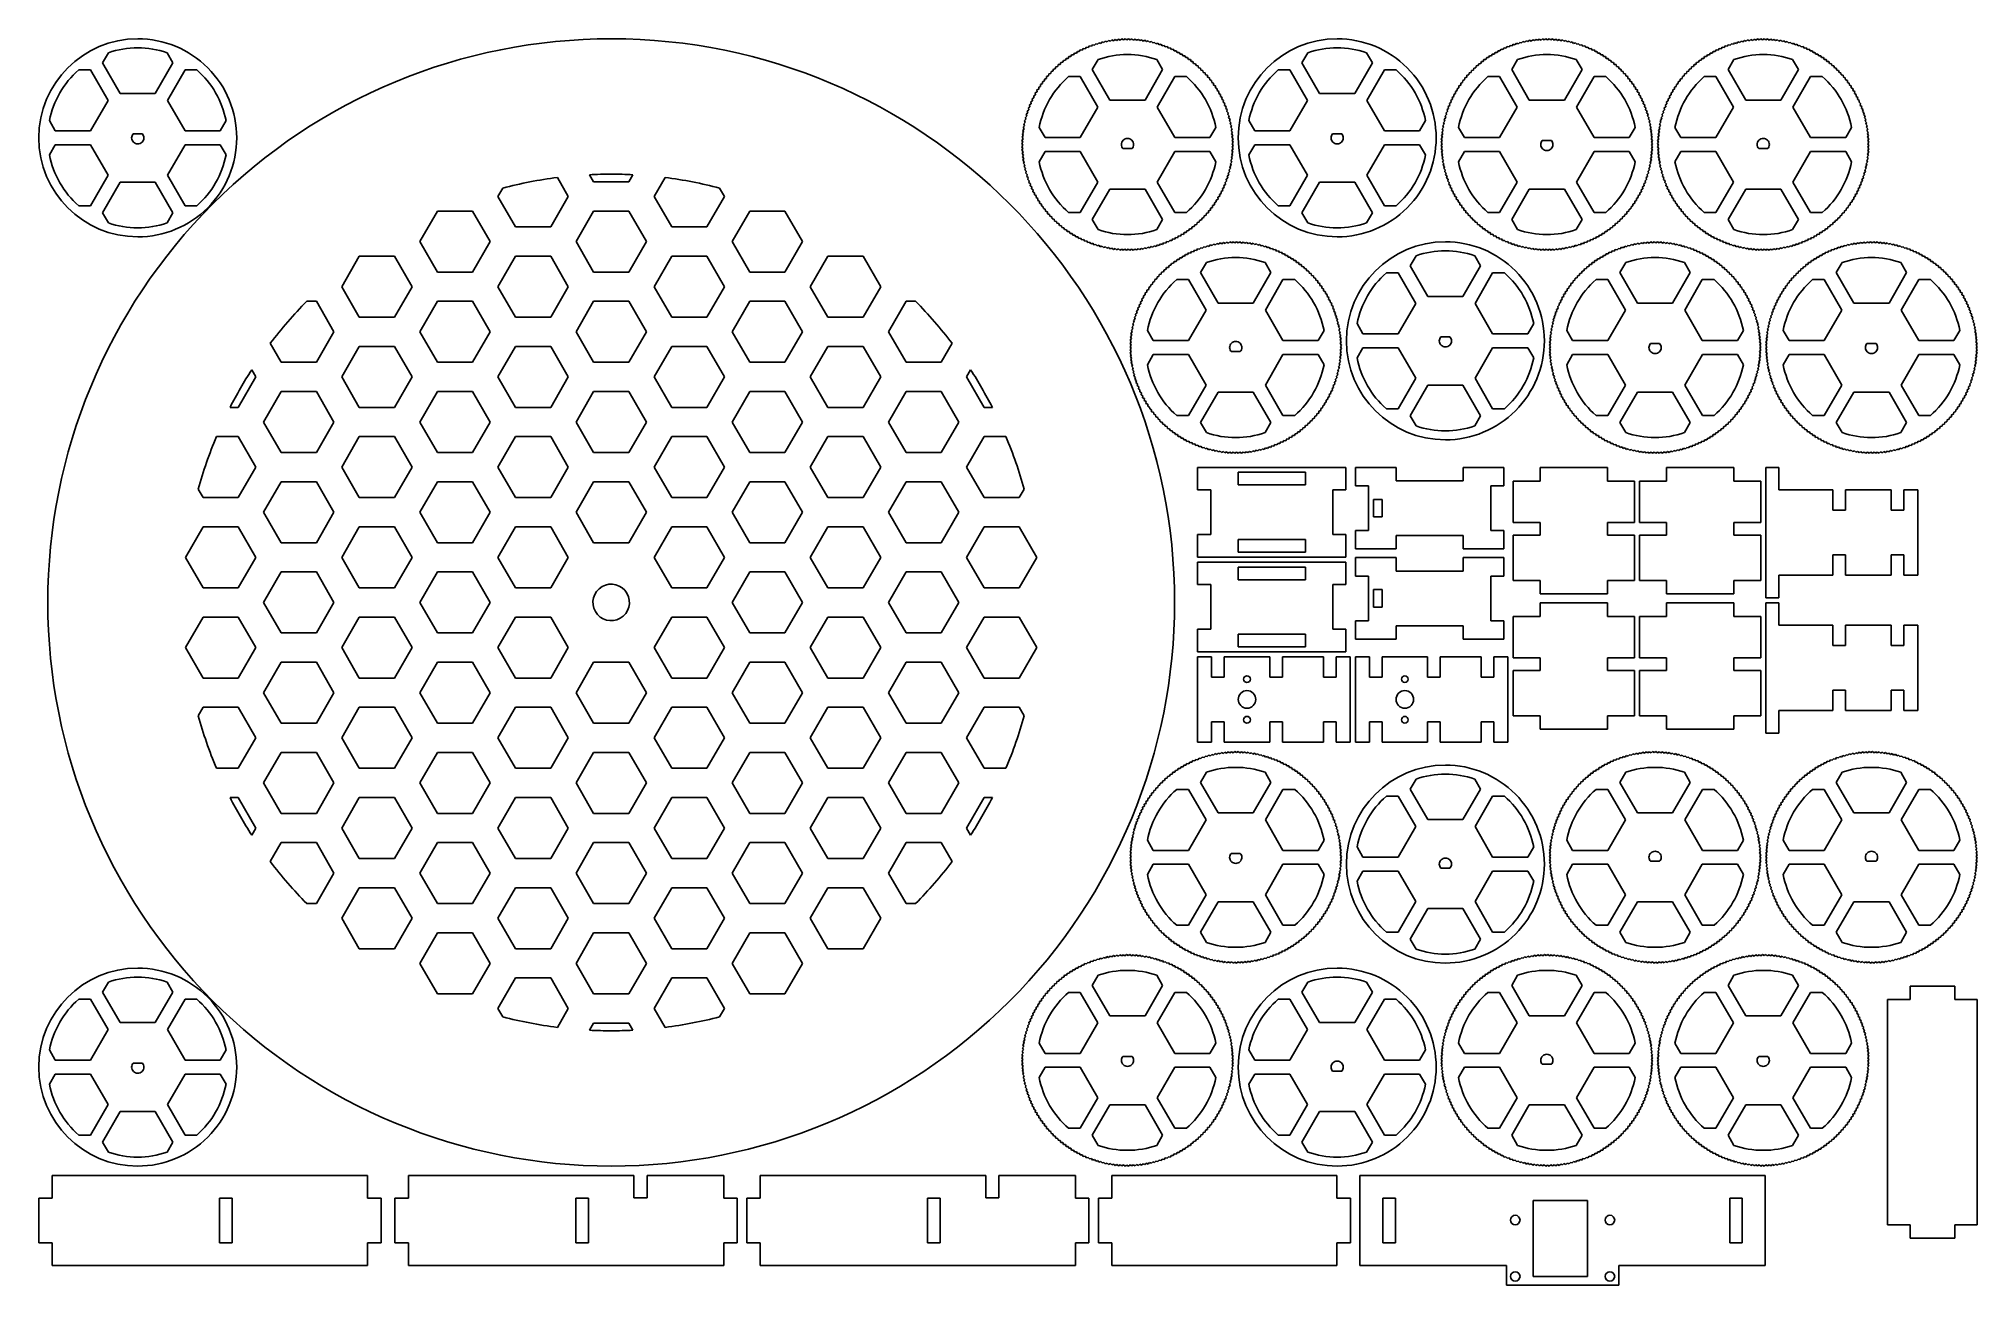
# Model space of a CAD drawing. Extents: x 10 to 440, y 14 to 290.
import ezdxf

# ---------------------------------------------------------------- set-up
doc = ezdxf.new("R2010")
doc.units = 0
doc.layers.add('Layer_1', color=7, linetype='CONTINUOUS')

msp = doc.modelspace()

# ---------------------------------------------------------------- linework, layer by layer
at = {"layer": 'Layer_1', "color": 7}
for p, q in [((242.13184, 287.73207), (242.37524, 288.09253)), ((242.37524, 288.09253), (242.80337, 288.01583)), ((242.80337, 288.01583), (243.05797, 288.36847)), ((243.05797, 288.36847), (243.48348, 288.27837)), ((243.48348, 288.27837), (243.74903, 288.62284)), ((243.74903, 288.62284), (244.1715, 288.51944)), ((244.1715, 288.51944), (244.44774, 288.8554)), ((244.44774, 288.8554), (244.86676, 288.73878)), ((244.86676, 288.73878), (245.15341, 289.06589)), ((245.15341, 289.06589), (245.56856, 288.93617)), ((245.56856, 288.93617), (245.86535, 289.25412)), ((245.86535, 289.25412), (246.27621, 289.11142)), ((246.27621, 289.11142), (246.58284, 289.41989)), ((246.58284, 289.41989), (246.98902, 289.26436)), ((246.98902, 289.26436), (247.30519, 289.56304)), ((247.30519, 289.56304), (247.70629, 289.39483)), ((247.70629, 289.39483), (248.03168, 289.68343)), ((248.03168, 289.68343), (248.42729, 289.5027)), ((248.42729, 289.5027), (248.76159, 289.78095)), ((248.76159, 289.78095), (249.15133, 289.58788)), ((249.15133, 289.58788), (249.49421, 289.85548)), ((249.49421, 289.85548), (249.87769, 289.65027)), ((249.87769, 289.65027), (250.2288, 289.90697)), ((250.2288, 289.90697), (250.60565, 289.68982)), ((250.60565, 289.68982), (250.96465, 289.93536)), ((250.96465, 289.93536), (251.33449, 289.70647)), ((251.33449, 289.70647), (251.70103, 289.94062)), ((251.70103, 289.94062), (252.0635, 289.70023)), ((252.0635, 289.70023), (252.43721, 289.92275)), ((252.43721, 289.92275), (252.79195, 289.67109)), ((252.79195, 289.67109), (253.17246, 289.88177)), ((253.17246, 289.88177), (253.51913, 289.61909)), ((253.51913, 289.61909), (253.90607, 289.8177)), ((253.90607, 289.8177), (254.24431, 289.54427)), ((254.24431, 289.54427), (254.6373, 289.73063)), ((254.6373, 289.73063), (254.96678, 289.44671)), ((254.96678, 289.44671), (255.36544, 289.62063)), ((255.36544, 289.62063), (255.68584, 289.3265)), ((255.68584, 289.3265), (256.08976, 289.48782)), ((256.08976, 289.48782), (256.40076, 289.18377)), ((256.40076, 289.18377), (256.80955, 289.33232)), ((256.80955, 289.33232), (257.11085, 289.01865)), ((257.11085, 289.01865), (257.5241, 289.15428)), ((257.5241, 289.15428), (257.8154, 288.8313)), ((257.8154, 288.8313), (258.23271, 288.95389)), ((258.23271, 288.95389), (258.51372, 288.62192)), ((258.51372, 288.62192), (258.93467, 288.73135)), ((258.93467, 288.73135), (259.20512, 288.39071)), ((259.20512, 288.39071), (259.6293, 288.48681)), ((259.6293, 288.48681), (259.88891, 288.13785)), ((259.88891, 288.13785), (260.3159, 288.22065)), ((260.3159, 288.22065), (260.56442, 287.86371)), ((335.68441, 288.22022), (335.43589, 287.86328)), ((336.1114, 288.13742), (335.68441, 288.22022)), ((336.37101, 288.48638), (336.1114, 288.13742)), ((336.79519, 288.39028), (336.37101, 288.48638)), ((337.06564, 288.73092), (336.79519, 288.39028)), ((337.48659, 288.62149), (337.06564, 288.73092)), ((337.7676, 288.95346), (337.48659, 288.62149)), ((338.18491, 288.83087), (337.7676, 288.95346)), ((338.47621, 289.15385), (338.18491, 288.83087)), ((338.88946, 289.01822), (338.47621, 289.15385)), ((339.19076, 289.33189), (338.88946, 289.01822)), ((339.59955, 289.18334), (339.19076, 289.33189)), ((339.91055, 289.48739), (339.59955, 289.18334)), ((340.31447, 289.32607), (339.91055, 289.48739)), ((340.63487, 289.6202), (340.31447, 289.32607)), ((341.03353, 289.44628), (340.63487, 289.6202)), ((341.36301, 289.7302), (341.03353, 289.44628)), ((341.756, 289.54384), (341.36301, 289.7302)), ((342.09424, 289.81727), (341.756, 289.54384)), ((342.48118, 289.61866), (342.09424, 289.81727)), ((342.82785, 289.88134), (342.48118, 289.61866)), ((343.20836, 289.67066), (342.82785, 289.88134)), ((343.5631, 289.92232), (343.20836, 289.67066)), ((343.93681, 289.6998), (343.5631, 289.92232)), ((344.29928, 289.94019), (343.93681, 289.6998)), ((344.66582, 289.70604), (344.29928, 289.94019)), ((345.03566, 289.93493), (344.66582, 289.70604)), ((345.39466, 289.68939), (345.03566, 289.93493)), ((345.77151, 289.90654), (345.39466, 289.68939)), ((346.12262, 289.64984), (345.77151, 289.90654)), ((346.5061, 289.85505), (346.12262, 289.64984)), ((346.84898, 289.58745), (346.5061, 289.85505)), ((347.23872, 289.78052), (346.84898, 289.58745)), ((347.57302, 289.50227), (347.23872, 289.78052)), ((347.96863, 289.683), (347.57302, 289.50227)), ((348.29402, 289.3944), (347.96863, 289.683)), ((348.69512, 289.56261), (348.29402, 289.3944)), ((349.01129, 289.26393), (348.69512, 289.56261)), ((349.41747, 289.41946), (349.01129, 289.26393)), ((349.7241, 289.11099), (349.41747, 289.41946)), ((350.13496, 289.25369), (349.7241, 289.11099)), ((350.43175, 288.93574), (350.13496, 289.25369)), ((350.8469, 289.06546), (350.43175, 288.93574)), ((351.13355, 288.73835), (350.8469, 289.06546)), ((351.55257, 288.85497), (351.13355, 288.73835)), ((351.82881, 288.51901), (351.55257, 288.85497)), ((352.25128, 288.62241), (351.82881, 288.51901)), ((352.51683, 288.27794), (352.25128, 288.62241)), ((352.94234, 288.36804), (352.51683, 288.27794)), ((353.19694, 288.0154), (352.94234, 288.36804)), ((353.62507, 288.0921), (353.19694, 288.0154)), ((353.86847, 287.73164), (353.62507, 288.0921)), ((383.13184, 287.73207), (383.37524, 288.09253)), ((383.37524, 288.09253), (383.80337, 288.01583)), ((383.80337, 288.01583), (384.05797, 288.36847)), ((384.05797, 288.36847), (384.48348, 288.27837)), ((384.48348, 288.27837), (384.74903, 288.62284)), ((384.74903, 288.62284), (385.1715, 288.51944)), ((385.1715, 288.51944), (385.44774, 288.8554)), ((385.44774, 288.8554), (385.86676, 288.73878)), ((385.86676, 288.73878), (386.15341, 289.06589)), ((386.15341, 289.06589), (386.56856, 288.93617)), ((386.56856, 288.93617), (386.86535, 289.25412)), ((386.86535, 289.25412), (387.27621, 289.11142)), ((387.27621, 289.11142), (387.58284, 289.41989)), ((387.58284, 289.41989), (387.98902, 289.26436)), ((387.98902, 289.26436), (388.30519, 289.56304)), ((388.30519, 289.56304), (388.70629, 289.39483)), ((388.70629, 289.39483), (389.03168, 289.68343)), ((389.03168, 289.68343), (389.42729, 289.5027)), ((389.42729, 289.5027), (389.76159, 289.78095)), ((389.76159, 289.78095), (390.15133, 289.58788)), ((390.15133, 289.58788), (390.49421, 289.85548)), ((390.49421, 289.85548), (390.87769, 289.65027)), ((390.87769, 289.65027), (391.2288, 289.90697)), ((391.2288, 289.90697), (391.60565, 289.68982)), ((391.60565, 289.68982), (391.96465, 289.93536)), ((391.96465, 289.93536), (392.33449, 289.70647)), ((392.33449, 289.70647), (392.70103, 289.94062)), ((392.70103, 289.94062), (393.0635, 289.70023)), ((393.0635, 289.70023), (393.43721, 289.92275)), ((393.43721, 289.92275), (393.79195, 289.67109)), ((393.79195, 289.67109), (394.17246, 289.88177)), ((394.17246, 289.88177), (394.51913, 289.61909)), ((394.51913, 289.61909), (394.90607, 289.8177)), ((394.90607, 289.8177), (395.24431, 289.54427)), ((395.24431, 289.54427), (395.6373, 289.73063)), ((395.6373, 289.73063), (395.96678, 289.44671)), ((395.96678, 289.44671), (396.36544, 289.62063)), ((396.36544, 289.62063), (396.68584, 289.3265)), ((396.68584, 289.3265), (397.08976, 289.48782)), ((397.08976, 289.48782), (397.40076, 289.18377)), ((397.40076, 289.18377), (397.80955, 289.33232)), ((397.80955, 289.33232), (398.11085, 289.01865)), ((398.11085, 289.01865), (398.5241, 289.15428)), ((398.5241, 289.15428), (398.8154, 288.8313)), ((398.8154, 288.8313), (399.23271, 288.95389)), ((399.23271, 288.95389), (399.51372, 288.62192)), ((399.51372, 288.62192), (399.93467, 288.73135)), ((399.93467, 288.73135), (400.20512, 288.39071)), ((400.20512, 288.39071), (400.6293, 288.48681)), ((400.6293, 288.48681), (400.88891, 288.13785)), ((400.88891, 288.13785), (401.3159, 288.22065)), ((401.3159, 288.22065), (401.56442, 287.86371)), ((24.20043, 284.60986), (25.50009, 286.86142)), ((28.09993, 277.85524), (24.20043, 284.60986)), ((39.8, 284.60986), (35.89997, 277.85524)), ((38.49981, 286.86142), (39.8, 284.60986)), ((235.60061, 283.72511), (236.0294, 283.79801)), ((236.0294, 283.79801), (236.14949, 284.21604)), ((236.14949, 284.21604), (236.58036, 284.27544)), ((236.58036, 284.27544), (236.71353, 284.68949)), ((236.71353, 284.68949), (237.14605, 284.73529)), ((237.14605, 284.73529), (237.29216, 285.14496)), ((237.29216, 285.14496), (237.7259, 285.17716)), ((237.7259, 285.17716), (237.88481, 285.58204)), ((237.88481, 285.58204), (238.31935, 285.60064)), ((238.31935, 285.60064), (238.49089, 286.00032)), ((238.49089, 286.00032), (238.92581, 286.00532)), ((238.92581, 286.00532), (239.10982, 286.39942)), ((239.10982, 286.39942), (239.54467, 286.39042)), ((239.54467, 286.39042), (239.74097, 286.77854)), ((239.74097, 286.77854), (240.17533, 286.75614)), ((240.17533, 286.75614), (240.38373, 287.13791)), ((240.38373, 287.13791), (240.81718, 287.10191)), ((240.81718, 287.10191), (241.03746, 287.47694)), ((241.03746, 287.47694), (241.46956, 287.42734)), ((241.46956, 287.42734), (241.70151, 287.79527)), ((241.70151, 287.79527), (242.13184, 287.73207)), ((245.00061, 285.36134), (243.70095, 283.10982)), ((251.46015, 286.45018), (251.46016, 286.45018)), ((259.30051, 283.10982), (258.00085, 285.36084)), ((260.56442, 287.86371), (260.9938, 287.93301)), ((260.9938, 287.93301), (261.23099, 287.56843)), ((261.23099, 287.56843), (261.66234, 287.62423)), ((261.66234, 287.62423), (261.88796, 287.25239)), ((261.88796, 287.25239), (262.32084, 287.29459)), ((262.32084, 287.29459), (262.53467, 286.91585)), ((262.53467, 286.91585), (262.96867, 286.94445)), ((262.96867, 286.94445), (263.1705, 286.55917)), ((263.1705, 286.55917), (263.60518, 286.57417)), ((263.60518, 286.57417), (263.79481, 286.18275)), ((263.79481, 286.18275), (264.22975, 286.18375)), ((264.22975, 286.18375), (264.40698, 285.78656)), ((264.40698, 285.78656), (264.84175, 285.77416)), ((264.84175, 285.77416), (265.00642, 285.3716)), ((265.00642, 285.3716), (265.44058, 285.3456)), ((265.44058, 285.3456), (265.59253, 284.93806)), ((265.59253, 284.93806), (266.02566, 284.89846)), ((266.02566, 284.89846), (266.16473, 284.48636)), ((266.16473, 284.48636), (266.5964, 284.43316)), ((266.5964, 284.43316), (266.72246, 284.01689)), ((266.72246, 284.01689), (267.15225, 283.95009)), ((267.15225, 283.95009), (267.26517, 283.53007)), ((290.20043, 284.60986), (291.50009, 286.86142)), ((294.09993, 277.85524), (290.20043, 284.60986)), ((305.8, 284.60986), (301.89997, 277.85524)), ((304.49981, 286.86142), (305.8, 284.60986)), ((328.84806, 283.94966), (328.73514, 283.52964)), ((329.27785, 284.01646), (328.84806, 283.94966)), ((329.40391, 284.43273), (329.27785, 284.01646)), ((329.83558, 284.48593), (329.40391, 284.43273)), ((329.97465, 284.89803), (329.83558, 284.48593)), ((330.40778, 284.93763), (329.97465, 284.89803)), ((330.55973, 285.34517), (330.40778, 284.93763)), ((330.99389, 285.37117), (330.55973, 285.34517)), ((331.15856, 285.77373), (330.99389, 285.37117)), ((331.59333, 285.78613), (331.15856, 285.77373)), ((331.77056, 286.18332), (331.59333, 285.78613)), ((332.2055, 286.18232), (331.77056, 286.18332)), ((332.39513, 286.57374), (332.2055, 286.18232)), ((332.82981, 286.55874), (332.39513, 286.57374)), ((333.03164, 286.94402), (332.82981, 286.55874)), ((333.46564, 286.91542), (333.03164, 286.94402)), ((333.67947, 287.29416), (333.46564, 286.91542)), ((334.11235, 287.25196), (333.67947, 287.29416)), ((334.33797, 287.6238), (334.11235, 287.25196)), ((334.76932, 287.568), (334.33797, 287.6238)), ((335.00651, 287.93258), (334.76932, 287.568)), ((335.43589, 287.86328), (335.00651, 287.93258)), ((336.70043, 283.10986), (338.00009, 285.36142)), ((350.99981, 285.36142), (352.29999, 283.10986)), ((354.2988, 287.79484), (353.86847, 287.73164)), ((354.53075, 287.42691), (354.2988, 287.79484)), ((354.96285, 287.47651), (354.53075, 287.42691)), ((355.18313, 287.10148), (354.96285, 287.47651)), ((355.61658, 287.13748), (355.18313, 287.10148)), ((355.82498, 286.75571), (355.61658, 287.13748)), ((356.25934, 286.77811), (355.82498, 286.75571)), ((356.45564, 286.38999), (356.25934, 286.77811)), ((356.89049, 286.39899), (356.45564, 286.38999)), ((357.0745, 286.00489), (356.89049, 286.39899)), ((357.50942, 285.99989), (357.0745, 286.00489)), ((357.68096, 285.60021), (357.50942, 285.99989)), ((358.1155, 285.58161), (357.68096, 285.60021)), ((358.27441, 285.17673), (358.1155, 285.58161)), ((358.70815, 285.14453), (358.27441, 285.17673)), ((358.85426, 284.73486), (358.70815, 285.14453)), ((359.28678, 284.68906), (358.85426, 284.73486)), ((359.41995, 284.27501), (359.28678, 284.68906)), ((359.85082, 284.21561), (359.41995, 284.27501)), ((359.97091, 283.79758), (359.85082, 284.21561)), ((360.3997, 283.72468), (359.97091, 283.79758)), ((376.60061, 283.72511), (377.0294, 283.79801)), ((377.0294, 283.79801), (377.14949, 284.21604)), ((377.14949, 284.21604), (377.58036, 284.27544)), ((377.58036, 284.27544), (377.71353, 284.68949)), ((377.71353, 284.68949), (378.14605, 284.73529)), ((378.14605, 284.73529), (378.29216, 285.14496)), ((378.29216, 285.14496), (378.7259, 285.17716)), ((378.7259, 285.17716), (378.88481, 285.58204)), ((378.88481, 285.58204), (379.31935, 285.60064)), ((379.31935, 285.60064), (379.49089, 286.00032)), ((379.49089, 286.00032), (379.92581, 286.00532)), ((379.92581, 286.00532), (380.10982, 286.39942)), ((380.10982, 286.39942), (380.54467, 286.39042)), ((380.54467, 286.39042), (380.74097, 286.77854)), ((380.74097, 286.77854), (381.17533, 286.75614)), ((381.17533, 286.75614), (381.38373, 287.13791)), ((381.38373, 287.13791), (381.81718, 287.10191)), ((381.81718, 287.10191), (382.03746, 287.47694)), ((382.03746, 287.47694), (382.46956, 287.42734)), ((382.46956, 287.42734), (382.70151, 287.79527)), ((382.70151, 287.79527), (383.13184, 287.73207)), ((386.00061, 285.36134), (384.70095, 283.10982)), ((392.46015, 286.45018), (392.46016, 286.45018)), ((400.30051, 283.10982), (399.00085, 285.36084)), ((401.56442, 287.86371), (401.9938, 287.93301)), ((401.9938, 287.93301), (402.23099, 287.56843)), ((402.23099, 287.56843), (402.66234, 287.62423)), ((402.66234, 287.62423), (402.88796, 287.25239)), ((402.88796, 287.25239), (403.32084, 287.29459)), ((403.32084, 287.29459), (403.53467, 286.91585)), ((403.53467, 286.91585), (403.96867, 286.94445)), ((403.96867, 286.94445), (404.1705, 286.55917)), ((404.1705, 286.55917), (404.60518, 286.57417)), ((404.60518, 286.57417), (404.79481, 286.18275)), ((404.79481, 286.18275), (405.22975, 286.18375)), ((405.22975, 286.18375), (405.40698, 285.78656)), ((405.40698, 285.78656), (405.84175, 285.77416)), ((405.84175, 285.77416), (406.00642, 285.3716)), ((406.00642, 285.3716), (406.44058, 285.3456)), ((406.44058, 285.3456), (406.59253, 284.93806)), ((406.59253, 284.93806), (407.02566, 284.89846)), ((407.02566, 284.89846), (407.16473, 284.48636)), ((407.16473, 284.48636), (407.5964, 284.43316)), ((407.5964, 284.43316), (407.72246, 284.01689)), ((407.72246, 284.01689), (408.15225, 283.95009)), ((408.15225, 283.95009), (408.26517, 283.53007)), ((18.916, 283.05956), (21.51532, 283.05956)), ((21.51532, 283.05956), (25.41534, 276.30494)), ((38.58457, 276.30494), (42.48459, 283.05956)), ((42.48459, 283.05956), (45.08443, 283.05956)), ((232.21376, 279.40709), (232.22616, 279.84186)), ((232.22616, 279.84186), (232.62872, 280.00653)), ((232.62872, 280.00653), (232.65472, 280.44069)), ((232.65472, 280.44069), (233.06226, 280.59264)), ((233.06226, 280.59264), (233.10186, 281.02577)), ((233.10186, 281.02577), (233.51396, 281.16484)), ((233.51396, 281.16484), (233.56716, 281.59651)), ((233.56716, 281.59651), (233.98343, 281.72257)), ((233.98343, 281.72257), (234.05023, 282.15236)), ((234.05023, 282.15236), (234.47025, 282.26528)), ((234.47025, 282.26528), (234.55045, 282.69276)), ((234.55045, 282.69276), (234.97381, 282.79246)), ((234.97381, 282.79246), (235.06741, 283.21721)), ((235.06741, 283.21721), (235.4937, 283.30351)), ((235.4937, 283.30351), (235.60061, 283.72511)), ((241.01532, 281.56058), (238.41651, 281.56005)), ((244.91534, 274.80595), (241.01532, 281.56058)), ((243.70095, 283.10982), (247.60045, 276.35519)), ((255.40049, 276.35519), (259.30051, 283.10982)), ((261.9851, 281.55952), (258.08508, 274.80436)), ((264.58494, 281.55952), (261.9851, 281.55952)), ((267.26517, 283.53007), (267.69265, 283.44987)), ((267.69265, 283.44987), (267.79235, 283.02651)), ((267.79235, 283.02651), (268.2171, 282.93291)), ((268.2171, 282.93291), (268.3034, 282.50662)), ((268.3034, 282.50662), (268.725, 282.39971)), ((268.725, 282.39971), (268.7979, 281.97092)), ((268.7979, 281.97092), (269.21593, 281.85083)), ((269.21593, 281.85083), (269.27533, 281.41996)), ((269.27533, 281.41996), (269.68938, 281.28679)), ((269.68938, 281.28679), (269.73518, 280.85427)), ((269.73518, 280.85427), (270.14485, 280.70816)), ((270.14485, 280.70816), (270.17705, 280.27442)), ((270.17705, 280.27442), (270.58193, 280.11551)), ((270.58193, 280.11551), (270.60053, 279.68097)), ((270.60053, 279.68097), (271.00021, 279.50943)), ((271.00021, 279.50943), (271.00521, 279.07451)), ((284.916, 283.05956), (287.51532, 283.05956)), ((287.51532, 283.05956), (291.41534, 276.30494)), ((304.58457, 276.30494), (308.48459, 283.05956)), ((308.48459, 283.05956), (311.08443, 283.05956)), ((325.0001, 279.509), (324.9951, 279.07408)), ((325.39978, 279.68054), (325.0001, 279.509)), ((325.41838, 280.11508), (325.39978, 279.68054)), ((325.82326, 280.27399), (325.41838, 280.11508)), ((325.85546, 280.70773), (325.82326, 280.27399)), ((326.26513, 280.85384), (325.85546, 280.70773)), ((326.31093, 281.28636), (326.26513, 280.85384)), ((326.72498, 281.41953), (326.31093, 281.28636)), ((326.78438, 281.8504), (326.72498, 281.41953)), ((327.20241, 281.97049), (326.78438, 281.8504)), ((327.27531, 282.39928), (327.20241, 281.97049)), ((327.69691, 282.50619), (327.27531, 282.39928)), ((327.78321, 282.93248), (327.69691, 282.50619)), ((328.20796, 283.02608), (327.78321, 282.93248)), ((328.30766, 283.44944), (328.20796, 283.02608)), ((328.73514, 283.52964), (328.30766, 283.44944)), ((331.416, 281.55956), (334.01532, 281.55956)), ((334.01532, 281.55956), (337.91534, 274.80494)), ((340.59993, 276.35524), (336.70043, 283.10986)), ((352.29999, 283.10986), (348.39997, 276.35524)), ((351.08457, 274.80494), (354.98458, 281.55956)), ((354.98458, 281.55956), (357.58443, 281.55956)), ((360.50661, 283.30308), (360.3997, 283.72468)), ((360.9329, 283.21678), (360.50661, 283.30308)), ((361.0265, 282.79203), (360.9329, 283.21678)), ((361.44986, 282.69233), (361.0265, 282.79203)), ((361.53006, 282.26485), (361.44986, 282.69233)), ((361.95008, 282.15193), (361.53006, 282.26485)), ((362.01688, 281.72214), (361.95008, 282.15193)), ((362.43315, 281.59608), (362.01688, 281.72214)), ((362.48635, 281.16441), (362.43315, 281.59608)), ((362.89845, 281.02534), (362.48635, 281.16441)), ((362.93805, 280.59221), (362.89845, 281.02534)), ((363.34559, 280.44026), (362.93805, 280.59221)), ((363.37159, 280.0061), (363.34559, 280.44026)), ((363.77415, 279.84143), (363.37159, 280.0061)), ((363.78655, 279.40666), (363.77415, 279.84143)), ((373.21376, 279.40709), (373.22616, 279.84186)), ((373.22616, 279.84186), (373.62872, 280.00653)), ((373.62872, 280.00653), (373.65472, 280.44069)), ((373.65472, 280.44069), (374.06226, 280.59264)), ((374.06226, 280.59264), (374.10186, 281.02577)), ((374.10186, 281.02577), (374.51396, 281.16484)), ((374.51396, 281.16484), (374.56716, 281.59651)), ((374.56716, 281.59651), (374.98343, 281.72257)), ((374.98343, 281.72257), (375.05023, 282.15236)), ((375.05023, 282.15236), (375.47025, 282.26528)), ((375.47025, 282.26528), (375.55045, 282.69276)), ((375.55045, 282.69276), (375.97381, 282.79246)), ((375.97381, 282.79246), (376.06741, 283.21721)), ((376.06741, 283.21721), (376.4937, 283.30351)), ((376.4937, 283.30351), (376.60061, 283.72511)), ((382.01532, 281.56058), (379.41651, 281.56005)), ((385.91534, 274.80595), (382.01532, 281.56058)), ((384.70095, 283.10982), (388.60045, 276.35519)), ((396.40049, 276.35519), (400.30051, 283.10982)), ((402.9851, 281.55952), (399.08508, 274.80436)), ((405.58494, 281.55952), (402.9851, 281.55952)), ((408.26517, 283.53007), (408.69265, 283.44987)), ((408.69265, 283.44987), (408.79235, 283.02651)), ((408.79235, 283.02651), (409.2171, 282.93291)), ((409.2171, 282.93291), (409.3034, 282.50662)), ((409.3034, 282.50662), (409.725, 282.39971)), ((409.725, 282.39971), (409.7979, 281.97092)), ((409.7979, 281.97092), (410.21593, 281.85083)), ((410.21593, 281.85083), (410.27533, 281.41996)), ((410.27533, 281.41996), (410.68938, 281.28679)), ((410.68938, 281.28679), (410.73518, 280.85427)), ((410.73518, 280.85427), (411.14485, 280.70816)), ((411.14485, 280.70816), (411.17705, 280.27442)), ((411.17705, 280.27442), (411.58193, 280.11551)), ((411.58193, 280.11551), (411.60053, 279.68097)), ((411.60053, 279.68097), (412.00021, 279.50943)), ((412.00021, 279.50943), (412.00521, 279.07451)), ((25.41534, 276.30494), (21.51532, 269.55031)), ((35.89997, 277.85524), (28.09993, 277.85524)), ((42.48459, 269.55031), (38.58457, 276.30494)), ((229.77967, 275.31601), (230.13661, 275.56453)), ((229.86247, 274.88902), (229.77967, 275.31601)), ((230.06731, 275.99391), (230.43189, 276.2311)), ((230.13661, 275.56453), (230.06731, 275.99391)), ((230.37609, 276.66245), (230.74793, 276.88807)), ((230.43189, 276.2311), (230.37609, 276.66245)), ((230.70573, 277.32095), (231.08447, 277.53478)), ((230.74793, 276.88807), (230.70573, 277.32095)), ((231.05587, 277.96878), (231.44115, 278.17061)), ((231.08447, 277.53478), (231.05587, 277.96878)), ((231.42615, 278.60529), (231.81757, 278.79492)), ((231.44115, 278.17061), (231.42615, 278.60529)), ((231.81657, 279.22986), (232.21376, 279.40709)), ((231.81757, 278.79492), (231.81657, 279.22986)), ((247.60045, 276.35519), (255.40049, 276.35519)), ((271.00521, 279.07451), (271.39931, 278.8905)), ((271.39931, 278.8905), (271.39031, 278.45565)), ((271.39031, 278.45565), (271.77843, 278.25935)), ((271.77843, 278.25935), (271.75603, 277.82499)), ((271.75603, 277.82499), (272.1378, 277.61659)), ((272.1378, 277.61659), (272.1018, 277.18314)), ((272.1018, 277.18314), (272.47683, 276.96286)), ((272.47683, 276.96286), (272.42723, 276.53076)), ((272.42723, 276.53076), (272.79516, 276.29881)), ((272.79516, 276.29881), (272.73196, 275.86848)), ((272.73196, 275.86848), (273.09242, 275.62508)), ((273.09242, 275.62508), (273.01572, 275.19695)), ((273.01572, 275.19695), (273.36836, 274.94235)), ((291.41534, 276.30494), (287.51532, 269.55031)), ((301.89997, 277.85524), (294.09993, 277.85524)), ((308.48459, 269.55031), (304.58457, 276.30494)), ((322.98459, 275.19652), (322.63195, 274.94192)), ((323.26835, 275.86805), (322.90789, 275.62465)), ((322.90789, 275.62465), (322.98459, 275.19652)), ((323.57308, 276.53033), (323.20515, 276.29838)), ((323.20515, 276.29838), (323.26835, 275.86805)), ((323.89851, 277.18271), (323.52348, 276.96243)), ((323.52348, 276.96243), (323.57308, 276.53033)), ((324.24428, 277.82456), (323.86251, 277.61616)), ((323.86251, 277.61616), (323.89851, 277.18271)), ((324.61, 278.45522), (324.22188, 278.25892)), ((324.22188, 278.25892), (324.24428, 277.82456)), ((324.9951, 279.07408), (324.601, 278.89007)), ((324.601, 278.89007), (324.61, 278.45522)), ((348.39997, 276.35524), (340.59993, 276.35524)), ((364.18374, 279.22943), (363.78655, 279.40666)), ((364.18274, 278.79449), (364.18374, 279.22943)), ((364.57416, 278.60486), (364.18274, 278.79449)), ((364.55916, 278.17018), (364.57416, 278.60486)), ((364.94444, 277.96835), (364.55916, 278.17018)), ((364.91584, 277.53435), (364.94444, 277.96835)), ((365.29458, 277.32052), (364.91584, 277.53435)), ((365.25238, 276.88764), (365.29458, 277.32052)), ((365.62422, 276.66202), (365.25238, 276.88764)), ((365.56842, 276.23067), (365.62422, 276.66202)), ((365.933, 275.99348), (365.56842, 276.23067)), ((365.8637, 275.5641), (365.933, 275.99348)), ((366.22064, 275.31558), (365.8637, 275.5641)), ((366.13784, 274.88859), (366.22064, 275.31558)), ((370.77967, 275.31601), (371.13661, 275.56453)), ((370.86247, 274.88902), (370.77967, 275.31601)), ((371.06731, 275.99391), (371.43189, 276.2311)), ((371.13661, 275.56453), (371.06731, 275.99391)), ((371.37609, 276.66245), (371.74793, 276.88807)), ((371.43189, 276.2311), (371.37609, 276.66245)), ((371.70573, 277.32095), (372.08447, 277.53478)), ((371.74793, 276.88807), (371.70573, 277.32095)), ((372.05587, 277.96878), (372.44115, 278.17061)), ((372.08447, 277.53478), (372.05587, 277.96878)), ((372.42615, 278.60529), (372.81757, 278.79492)), ((372.44115, 278.17061), (372.42615, 278.60529)), ((372.81657, 279.22986), (373.21376, 279.40709)), ((372.81757, 278.79492), (372.81657, 279.22986)), ((388.60045, 276.35519), (396.40049, 276.35519)), ((412.00521, 279.07451), (412.39931, 278.8905)), ((412.39931, 278.8905), (412.39031, 278.45565)), ((412.39031, 278.45565), (412.77843, 278.25935)), ((412.77843, 278.25935), (412.75603, 277.82499)), ((412.75603, 277.82499), (413.1378, 277.61659)), ((413.1378, 277.61659), (413.1018, 277.18314)), ((413.1018, 277.18314), (413.47683, 276.96286)), ((413.47683, 276.96286), (413.42723, 276.53076)), ((413.42723, 276.53076), (413.79516, 276.29881)), ((413.79516, 276.29881), (413.73196, 275.86848)), ((413.73196, 275.86848), (414.09242, 275.62508)), ((414.09242, 275.62508), (414.01572, 275.19695)), ((414.01572, 275.19695), (414.36836, 274.94235)), ((13.71528, 269.55031), (12.41562, 271.80136)), ((51.584289, 271.80136), (50.284626, 269.55031)), ((228.5126, 271.08987), (228.81665, 271.40087)), ((228.67392, 270.68595), (228.5126, 271.08987)), ((228.6681, 271.80966), (228.98177, 272.11096)), ((228.81665, 271.40087), (228.6681, 271.80966)), ((228.84614, 272.52421), (229.16912, 272.81551)), ((228.98177, 272.11096), (228.84614, 272.52421)), ((229.04653, 273.23282), (229.3785, 273.51383)), ((229.16912, 272.81551), (229.04653, 273.23282)), ((229.26907, 273.93478), (229.60971, 274.20523)), ((229.3785, 273.51383), (229.26907, 273.93478)), ((229.51351, 274.62941), (229.86247, 274.88902)), ((229.60971, 274.20523), (229.51351, 274.62941)), ((241.01584, 268.05079), (244.91534, 274.80595)), ((258.08508, 274.80436), (261.9851, 268.04976)), ((273.36836, 274.94235), (273.27826, 274.51684)), ((273.27826, 274.51684), (273.62273, 274.25129)), ((273.62273, 274.25129), (273.51933, 273.82882)), ((273.51933, 273.82882), (273.85529, 273.55258)), ((273.85529, 273.55258), (273.73867, 273.13356)), ((273.73867, 273.13356), (274.06578, 272.84691)), ((274.06578, 272.84691), (273.93606, 272.43176)), ((273.93606, 272.43176), (274.25401, 272.13497)), ((274.25401, 272.13497), (274.11131, 271.72411)), ((274.11131, 271.72411), (274.41978, 271.41748)), ((274.41978, 271.41748), (274.26425, 271.0113)), ((274.26425, 271.0113), (274.56293, 270.69513)), ((279.71528, 269.55031), (278.41562, 271.80136)), ((317.584289, 271.80136), (316.284626, 269.55031)), ((321.73606, 271.01087), (321.43738, 270.6947)), ((321.889, 271.72368), (321.58053, 271.41705)), ((321.58053, 271.41705), (321.73606, 271.01087)), ((322.06425, 272.43133), (321.7463, 272.13454)), ((321.7463, 272.13454), (321.889, 271.72368)), ((322.26164, 273.13313), (321.93453, 272.84648)), ((321.93453, 272.84648), (322.06425, 272.43133)), ((322.48098, 273.82839), (322.14502, 273.55215)), ((322.14502, 273.55215), (322.26164, 273.13313)), ((322.72205, 274.51641), (322.37758, 274.25086)), ((322.37758, 274.25086), (322.48098, 273.82839)), ((322.63195, 274.94192), (322.72205, 274.51641)), ((337.91534, 274.80494), (334.01532, 268.05031)), ((354.98458, 268.05031), (351.08457, 274.80494)), ((366.4868, 274.62898), (366.13784, 274.88859)), ((366.3906, 274.2048), (366.4868, 274.62898)), ((366.73124, 273.93435), (366.3906, 274.2048)), ((366.62181, 273.5134), (366.73124, 273.93435)), ((366.95378, 273.23239), (366.62181, 273.5134)), ((366.83119, 272.81508), (366.95378, 273.23239)), ((367.15417, 272.52378), (366.83119, 272.81508)), ((367.01854, 272.11053), (367.15417, 272.52378)), ((367.33221, 271.80923), (367.01854, 272.11053)), ((367.18366, 271.40044), (367.33221, 271.80923)), ((367.48771, 271.08944), (367.18366, 271.40044)), ((367.32639, 270.68552), (367.48771, 271.08944)), ((369.5126, 271.08987), (369.81665, 271.40087)), ((369.67392, 270.68595), (369.5126, 271.08987)), ((369.6681, 271.80966), (369.98177, 272.11096)), ((369.81665, 271.40087), (369.6681, 271.80966)), ((369.84614, 272.52421), (370.16912, 272.81551)), ((369.98177, 272.11096), (369.84614, 272.52421)), ((370.04653, 273.23282), (370.3785, 273.51383)), ((370.16912, 272.81551), (370.04653, 273.23282)), ((370.26907, 273.93478), (370.60971, 274.20523)), ((370.3785, 273.51383), (370.26907, 273.93478)), ((370.51351, 274.62941), (370.86247, 274.88902)), ((370.60971, 274.20523), (370.51351, 274.62941)), ((382.01584, 268.05079), (385.91534, 274.80595)), ((399.08508, 274.80436), (402.9851, 268.04976)), ((414.36836, 274.94235), (414.27826, 274.51684)), ((414.27826, 274.51684), (414.62273, 274.25129)), ((414.62273, 274.25129), (414.51933, 273.82882)), ((414.51933, 273.82882), (414.85529, 273.55258)), ((414.85529, 273.55258), (414.73867, 273.13356)), ((414.73867, 273.13356), (415.06578, 272.84691)), ((415.06578, 272.84691), (414.93606, 272.43176)), ((414.93606, 272.43176), (415.25401, 272.13497)), ((415.25401, 272.13497), (415.11131, 271.72411)), ((415.11131, 271.72411), (415.41978, 271.41748)), ((415.41978, 271.41748), (415.26425, 271.0113)), ((415.26425, 271.0113), (415.56293, 270.69513)), ((21.51532, 269.55031), (13.71528, 269.55031)), ((30.98052, 268.8836), (33.01945, 268.8836)), ((32.00001, 266.65), (32.00001, 266.65)), ((50.284626, 269.55031), (42.48459, 269.55031)), ((53.949993, 268.00006), (53.949993, 268.00006)), ((228.0598, 266.70114), (228.30019, 267.06361)), ((228.29395, 266.3346), (228.0598, 266.70114)), ((228.07767, 267.43732), (228.32933, 267.79206)), ((228.30019, 267.06361), (228.07767, 267.43732)), ((228.11865, 268.17257), (228.38133, 268.51924)), ((228.32933, 267.79206), (228.11865, 268.17257)), ((228.18272, 268.90618), (228.45615, 269.24442)), ((228.38133, 268.51924), (228.18272, 268.90618)), ((228.26979, 269.63741), (228.55371, 269.96689)), ((228.45615, 269.24442), (228.26979, 269.63741)), ((228.37979, 270.36555), (228.67392, 270.68595)), ((228.55371, 269.96689), (228.37979, 270.36555)), ((231.91562, 270.30232), (233.2158, 268.05079)), ((233.2158, 268.05079), (241.01584, 268.05079)), ((251.50001, 267.85), (251.50001, 267.85)), ((261.9851, 268.04976), (269.78463, 268.04976)), ((269.78463, 268.04976), (271.08429, 270.30078)), ((274.56293, 270.69513), (274.39472, 270.29403)), ((274.39472, 270.29403), (274.68332, 269.96864)), ((274.68332, 269.96864), (274.50259, 269.57303)), ((274.50259, 269.57303), (274.78084, 269.23873)), ((274.78084, 269.23873), (274.58777, 268.84899)), ((274.58777, 268.84899), (274.85537, 268.50611)), ((274.85537, 268.50611), (274.65016, 268.12263)), ((274.65016, 268.12263), (274.90686, 267.77152)), ((274.90686, 267.77152), (274.68971, 267.39467)), ((274.68971, 267.39467), (274.93525, 267.03567)), ((274.93525, 267.03567), (274.70636, 266.66583)), ((274.70636, 266.66583), (274.94051, 266.29929)), ((287.51532, 269.55031), (279.71528, 269.55031)), ((296.98052, 268.8836), (299.01945, 268.8836)), ((298.00001, 266.65), (298.00001, 266.65)), ((316.284626, 269.55031), (308.48459, 269.55031)), ((319.949993, 268.00006), (319.949993, 268.00006)), ((321.29395, 266.6654), (321.0598, 266.29886)), ((321.3106, 267.39424), (321.06506, 267.03524)), ((321.06506, 267.03524), (321.29395, 266.6654)), ((321.35015, 268.1222), (321.09345, 267.77109)), ((321.09345, 267.77109), (321.3106, 267.39424)), ((321.41254, 268.84856), (321.14494, 268.50568)), ((321.14494, 268.50568), (321.35015, 268.1222)), ((321.49772, 269.5726), (321.21947, 269.2383)), ((321.21947, 269.2383), (321.41254, 268.84856)), ((321.60559, 270.2936), (321.31699, 269.96821)), ((321.31699, 269.96821), (321.49772, 269.5726)), ((321.43738, 270.6947), (321.60559, 270.2936)), ((326.21528, 268.05031), (324.91562, 270.30136)), ((334.01532, 268.05031), (326.21528, 268.05031)), ((343.48052, 267.3836), (345.51945, 267.3836)), ((362.78463, 268.05031), (354.98458, 268.05031)), ((364.08429, 270.30136), (362.78463, 268.05031)), ((367.62052, 270.36512), (367.32639, 270.68552)), ((367.4466, 269.96646), (367.62052, 270.36512)), ((367.73052, 269.63698), (367.4466, 269.96646)), ((367.54416, 269.24399), (367.73052, 269.63698)), ((367.81759, 268.90575), (367.54416, 269.24399)), ((367.61898, 268.51881), (367.81759, 268.90575)), ((367.88166, 268.17214), (367.61898, 268.51881)), ((367.67098, 267.79163), (367.88166, 268.17214)), ((367.92264, 267.43689), (367.67098, 267.79163)), ((367.70012, 267.06318), (367.92264, 267.43689)), ((367.94051, 266.70071), (367.70012, 267.06318)), ((367.70636, 266.33417), (367.94051, 266.70071)), ((369.0598, 266.70114), (369.30019, 267.06361)), ((369.29395, 266.3346), (369.0598, 266.70114)), ((369.07767, 267.43732), (369.32933, 267.79206)), ((369.30019, 267.06361), (369.07767, 267.43732)), ((369.11865, 268.17257), (369.38133, 268.51924)), ((369.32933, 267.79206), (369.11865, 268.17257)), ((369.18272, 268.90618), (369.45615, 269.24442)), ((369.38133, 268.51924), (369.18272, 268.90618)), ((369.26979, 269.63741), (369.55371, 269.96689)), ((369.45615, 269.24442), (369.26979, 269.63741)), ((369.37979, 270.36555), (369.67392, 270.68595)), ((369.55371, 269.96689), (369.37979, 270.36555)), ((372.91562, 270.30232), (374.2158, 268.05079)), ((374.2158, 268.05079), (382.01584, 268.05079)), ((392.50001, 267.85), (392.50001, 267.85)), ((402.9851, 268.04976), (410.78463, 268.04976)), ((410.78463, 268.04976), (412.08429, 270.30078)), ((415.56293, 270.69513), (415.39472, 270.29403)), ((415.39472, 270.29403), (415.68332, 269.96864)), ((415.68332, 269.96864), (415.50259, 269.57303)), ((415.50259, 269.57303), (415.78084, 269.23873)), ((415.78084, 269.23873), (415.58777, 268.84899)), ((415.58777, 268.84899), (415.85537, 268.50611)), ((415.85537, 268.50611), (415.65016, 268.12263)), ((415.65016, 268.12263), (415.90686, 267.77152)), ((415.90686, 267.77152), (415.68971, 267.39467)), ((415.68971, 267.39467), (415.93525, 267.03567)), ((415.93525, 267.03567), (415.70636, 266.66583)), ((415.70636, 266.66583), (415.94051, 266.29929)), ((12.41562, 264.19768), (13.7158, 266.44921)), ((13.7158, 266.44921), (21.51584, 266.44921)), ((21.51584, 266.44921), (25.41534, 259.69405)), ((38.58508, 259.69564), (42.4851, 266.45024)), ((42.4851, 266.45024), (50.284626, 266.45024)), ((50.284626, 266.45024), (51.584289, 264.19922)), ((228.06506, 265.96476), (228.29395, 266.3346)), ((228.3106, 265.60576), (228.06506, 265.96476)), ((228.09345, 265.22891), (228.3106, 265.60576)), ((228.35015, 264.8778), (228.09345, 265.22891)), ((228.14494, 264.49432), (228.35015, 264.8778)), ((228.41254, 264.15144), (228.14494, 264.49432)), ((228.21947, 263.7617), (228.41254, 264.15144)), ((228.49772, 263.4274), (228.21947, 263.7617)), ((228.31699, 263.03179), (228.49772, 263.4274)), ((228.60559, 262.7064), (228.31699, 263.03179)), ((228.43738, 262.3053), (228.60559, 262.7064)), ((228.73606, 261.98913), (228.43738, 262.3053)), ((233.21528, 264.94969), (231.91562, 262.69864)), ((241.01532, 264.94969), (233.21528, 264.94969)), ((244.91534, 258.19506), (241.01532, 264.94969)), ((250.48052, 265.6164), (252.51945, 265.6164)), ((261.98458, 264.94969), (258.08457, 258.19506)), ((269.78463, 264.94969), (261.98458, 264.94969)), ((271.08429, 262.69864), (269.78463, 264.94969)), ((274.62052, 262.63488), (274.32639, 262.31448)), ((274.32639, 262.31448), (274.48771, 261.91056)), ((274.73052, 263.36302), (274.4466, 263.03354)), ((274.4466, 263.03354), (274.62052, 262.63488)), ((274.81759, 264.09425), (274.54416, 263.75601)), ((274.54416, 263.75601), (274.73052, 263.36302)), ((274.88166, 264.82786), (274.61898, 264.48119)), ((274.61898, 264.48119), (274.81759, 264.09425)), ((274.92264, 265.56311), (274.67098, 265.20837)), ((274.67098, 265.20837), (274.88166, 264.82786)), ((274.94051, 266.29929), (274.70012, 265.93682)), ((274.70012, 265.93682), (274.92264, 265.56311)), ((278.41562, 264.19768), (279.7158, 266.44921)), ((279.7158, 266.44921), (287.51584, 266.44921)), ((287.51584, 266.44921), (291.41534, 259.69405)), ((304.58508, 259.69564), (308.4851, 266.45024)), ((308.4851, 266.45024), (316.284626, 266.45024)), ((316.284626, 266.45024), (317.584289, 264.19922)), ((321.0598, 266.29886), (321.30019, 265.93639)), ((321.30019, 265.93639), (321.07767, 265.56268)), ((321.07767, 265.56268), (321.32933, 265.20794)), ((321.32933, 265.20794), (321.11865, 264.82743)), ((321.11865, 264.82743), (321.38133, 264.48076)), ((321.38133, 264.48076), (321.18272, 264.09382)), ((321.18272, 264.09382), (321.45615, 263.75558)), ((321.45615, 263.75558), (321.26979, 263.36259)), ((321.26979, 263.36259), (321.55371, 263.03311)), ((321.55371, 263.03311), (321.37979, 262.63445)), ((321.37979, 262.63445), (321.67392, 262.31405)), ((321.67392, 262.31405), (321.5126, 261.91013)), ((324.91562, 262.69768), (326.2158, 264.94921)), ((326.2158, 264.94921), (334.01584, 264.94921)), ((334.01584, 264.94921), (337.91534, 258.19405)), ((344.50001, 265.15), (344.50001, 265.15)), ((351.08508, 258.19564), (354.9851, 264.95024)), ((354.9851, 264.95024), (362.78463, 264.95024)), ((362.78463, 264.95024), (364.08429, 262.69922)), ((367.26425, 261.9887), (367.56293, 262.30487)), ((367.39472, 262.70597), (367.68332, 263.03136)), ((367.56293, 262.30487), (367.39472, 262.70597)), ((367.50259, 263.42697), (367.78084, 263.76127)), ((367.68332, 263.03136), (367.50259, 263.42697)), ((367.58777, 264.15101), (367.85537, 264.49389)), ((367.78084, 263.76127), (367.58777, 264.15101)), ((367.65016, 264.87737), (367.90686, 265.22848)), ((367.85537, 264.49389), (367.65016, 264.87737)), ((367.68971, 265.60533), (367.93525, 265.96433)), ((367.90686, 265.22848), (367.68971, 265.60533)), ((367.93525, 265.96433), (367.70636, 266.33417)), ((369.06506, 265.96476), (369.29395, 266.3346)), ((369.3106, 265.60576), (369.06506, 265.96476)), ((369.09345, 265.22891), (369.3106, 265.60576)), ((369.35015, 264.8778), (369.09345, 265.22891)), ((369.14494, 264.49432), (369.35015, 264.8778)), ((369.41254, 264.15144), (369.14494, 264.49432)), ((369.21947, 263.7617), (369.41254, 264.15144)), ((369.49772, 263.4274), (369.21947, 263.7617)), ((369.31699, 263.03179), (369.49772, 263.4274)), ((369.60559, 262.7064), (369.31699, 263.03179)), ((369.43738, 262.3053), (369.60559, 262.7064)), ((369.73606, 261.98913), (369.43738, 262.3053)), ((374.21528, 264.94969), (372.91562, 262.69864)), ((382.01532, 264.94969), (374.21528, 264.94969)), ((385.91534, 258.19506), (382.01532, 264.94969)), ((391.48052, 265.6164), (393.51945, 265.6164)), ((402.98458, 264.94969), (399.08457, 258.19506)), ((410.78463, 264.94969), (402.98458, 264.94969)), ((412.08429, 262.69864), (410.78463, 264.94969)), ((415.62052, 262.63488), (415.32639, 262.31448)), ((415.32639, 262.31448), (415.48771, 261.91056)), ((415.73052, 263.36302), (415.4466, 263.03354)), ((415.4466, 263.03354), (415.62052, 262.63488)), ((415.81759, 264.09425), (415.54416, 263.75601)), ((415.54416, 263.75601), (415.73052, 263.36302)), ((415.88166, 264.82786), (415.61898, 264.48119)), ((415.61898, 264.48119), (415.81759, 264.09425)), ((415.92264, 265.56311), (415.67098, 265.20837)), ((415.67098, 265.20837), (415.88166, 264.82786)), ((415.94051, 266.29929), (415.70012, 265.93682)), ((415.70012, 265.93682), (415.92264, 265.56311)), ((25.41534, 259.69405), (21.51532, 252.93942)), ((24.20095, 251.39018), (28.10045, 258.14481)), ((28.10045, 258.14481), (35.90049, 258.14481)), ((35.90049, 258.14481), (39.80051, 251.39018)), ((42.4851, 252.94048), (38.58508, 259.69564)), ((127.479452, 254.999878), (125.056848, 259.195487)), ((132.186125, 259.827489), (133.099784, 258.245156)), ((133.099784, 258.245156), (140.899807, 258.245156)), ((136.999796, 259.949962), (136.999796, 259.949962)), ((140.899807, 258.245156), (141.813466, 259.827489)), ((148.942743, 259.196003), (146.520139, 254.999878)), ((148.942743, 259.196003), (148.942743, 259.196003)), ((228.58053, 261.58295), (228.73606, 261.98913)), ((228.889, 261.27632), (228.58053, 261.58295)), ((228.7463, 260.86546), (228.889, 261.27632)), ((229.06425, 260.56867), (228.7463, 260.86546)), ((228.93453, 260.15352), (229.06425, 260.56867)), ((229.26164, 259.86687), (228.93453, 260.15352)), ((229.14502, 259.44785), (229.26164, 259.86687)), ((229.48098, 259.17161), (229.14502, 259.44785)), ((229.37758, 258.74914), (229.48098, 259.17161)), ((229.72205, 258.48359), (229.37758, 258.74914)), ((229.63195, 258.05808), (229.72205, 258.48359)), ((229.98459, 257.80348), (229.63195, 258.05808)), ((241.01532, 251.44044), (244.91534, 258.19506)), ((258.08457, 258.19506), (261.98458, 251.44044)), ((273.4868, 258.37102), (273.13784, 258.11141)), ((273.13784, 258.11141), (273.22064, 257.68442)), ((273.73124, 259.06565), (273.3906, 258.7952)), ((273.3906, 258.7952), (273.4868, 258.37102)), ((273.95378, 259.76761), (273.62181, 259.4866)), ((273.62181, 259.4866), (273.73124, 259.06565)), ((274.15417, 260.47622), (273.83119, 260.18492)), ((273.83119, 260.18492), (273.95378, 259.76761)), ((274.33221, 261.19077), (274.01854, 260.88947)), ((274.01854, 260.88947), (274.15417, 260.47622)), ((274.48771, 261.91056), (274.18366, 261.59956)), ((274.18366, 261.59956), (274.33221, 261.19077)), ((291.41534, 259.69405), (287.51532, 252.93942)), ((290.20095, 251.39018), (294.10045, 258.14481)), ((294.10045, 258.14481), (301.90049, 258.14481)), ((301.90049, 258.14481), (305.80051, 251.39018)), ((308.4851, 252.94048), (304.58508, 259.69564)), ((321.5126, 261.91013), (321.81665, 261.59913)), ((321.81665, 261.59913), (321.6681, 261.19034)), ((321.6681, 261.19034), (321.98177, 260.88904)), ((321.98177, 260.88904), (321.84614, 260.47579)), ((321.84614, 260.47579), (322.16912, 260.18449)), ((322.16912, 260.18449), (322.04653, 259.76718)), ((322.04653, 259.76718), (322.3785, 259.48617)), ((322.3785, 259.48617), (322.26907, 259.06522)), ((322.26907, 259.06522), (322.60971, 258.79477)), ((322.60971, 258.79477), (322.51351, 258.37059)), ((322.51351, 258.37059), (322.86247, 258.11098)), ((322.86247, 258.11098), (322.77967, 257.68399)), ((337.91534, 258.19405), (334.01532, 251.43942)), ((354.9851, 251.44048), (351.08508, 258.19564)), ((366.01572, 257.80305), (366.36836, 258.05765)), ((366.27826, 258.48316), (366.62273, 258.74871)), ((366.36836, 258.05765), (366.27826, 258.48316)), ((366.51933, 259.17118), (366.85529, 259.44742)), ((366.62273, 258.74871), (366.51933, 259.17118)), ((366.73867, 259.86644), (367.06578, 260.15309)), ((366.85529, 259.44742), (366.73867, 259.86644)), ((366.93606, 260.56824), (367.25401, 260.86503)), ((367.06578, 260.15309), (366.93606, 260.56824)), ((367.11131, 261.27589), (367.41978, 261.58252)), ((367.25401, 260.86503), (367.11131, 261.27589)), ((367.41978, 261.58252), (367.26425, 261.9887)), ((369.58053, 261.58295), (369.73606, 261.98913)), ((369.889, 261.27632), (369.58053, 261.58295)), ((369.7463, 260.86546), (369.889, 261.27632)), ((370.06425, 260.56867), (369.7463, 260.86546)), ((369.93453, 260.15352), (370.06425, 260.56867)), ((370.26164, 259.86687), (369.93453, 260.15352)), ((370.14502, 259.44785), (370.26164, 259.86687)), ((370.48098, 259.17161), (370.14502, 259.44785)), ((370.37758, 258.74914), (370.48098, 259.17161)), ((370.72205, 258.48359), (370.37758, 258.74914)), ((370.63195, 258.05808), (370.72205, 258.48359)), ((370.98459, 257.80348), (370.63195, 258.05808)), ((382.01532, 251.44044), (385.91534, 258.19506)), ((399.08457, 258.19506), (402.98458, 251.44044)), ((414.4868, 258.37102), (414.13784, 258.11141)), ((414.13784, 258.11141), (414.22064, 257.68442)), ((414.73124, 259.06565), (414.3906, 258.7952)), ((414.3906, 258.7952), (414.4868, 258.37102)), ((414.95378, 259.76761), (414.62181, 259.4866)), ((414.62181, 259.4866), (414.73124, 259.06565)), ((415.15417, 260.47622), (414.83119, 260.18492)), ((414.83119, 260.18492), (414.95378, 259.76761)), ((415.33221, 261.19077), (415.01854, 260.88947)), ((415.01854, 260.88947), (415.15417, 260.47622)), ((415.48771, 261.91056), (415.18366, 261.59956)), ((415.18366, 261.59956), (415.33221, 261.19077)), ((112.949594, 256.853511), (111.879355, 254.999878)), ((111.879355, 254.999878), (115.779392, 248.244735)), ((123.579415, 248.244735), (127.479452, 254.999878)), ((146.520139, 254.999878), (150.420177, 248.24525)), ((158.220199, 248.24525), (162.120237, 254.999878)), ((162.120237, 254.999878), (161.049997, 256.853511)), ((229.90789, 257.37535), (229.98459, 257.80348)), ((230.26835, 257.13195), (229.90789, 257.37535)), ((230.20515, 256.70162), (230.26835, 257.13195)), ((230.57308, 256.46967), (230.20515, 256.70162)), ((230.52348, 256.03757), (230.57308, 256.46967)), ((230.89851, 255.81729), (230.52348, 256.03757)), ((230.86251, 255.38384), (230.89851, 255.81729)), ((231.24428, 255.17544), (230.86251, 255.38384)), ((231.22188, 254.74108), (231.24428, 255.17544)), ((231.61, 254.54478), (231.22188, 254.74108)), ((231.601, 254.10993), (231.61, 254.54478)), ((231.9951, 253.92592), (231.601, 254.10993)), ((232.0001, 253.491), (231.9951, 253.92592)), ((247.59993, 256.64476), (243.70043, 249.89014)), ((255.39997, 256.64476), (247.59993, 256.64476)), ((259.29999, 249.89014), (255.39997, 256.64476)), ((271.18374, 253.77057), (270.78655, 253.59334)), ((271.57416, 254.39514), (271.18274, 254.20551)), ((271.18274, 254.20551), (271.18374, 253.77057)), ((271.94444, 255.03165), (271.55916, 254.82982)), ((271.55916, 254.82982), (271.57416, 254.39514)), ((272.29458, 255.67948), (271.91584, 255.46565)), ((271.91584, 255.46565), (271.94444, 255.03165)), ((272.62422, 256.33798), (272.25238, 256.11236)), ((272.25238, 256.11236), (272.29458, 255.67948)), ((272.933, 257.00652), (272.56842, 256.76933)), ((272.56842, 256.76933), (272.62422, 256.33798)), ((273.22064, 257.68442), (272.8637, 257.4359)), ((272.8637, 257.4359), (272.933, 257.00652)), ((322.77967, 257.68399), (323.13661, 257.43547)), ((323.13661, 257.43547), (323.06731, 257.00609)), ((323.06731, 257.00609), (323.43189, 256.7689)), ((323.43189, 256.7689), (323.37609, 256.33755)), ((323.37609, 256.33755), (323.74793, 256.11193)), ((323.74793, 256.11193), (323.70573, 255.67905)), ((323.70573, 255.67905), (324.08447, 255.46522)), ((324.08447, 255.46522), (324.05587, 255.03122)), ((324.05587, 255.03122), (324.44115, 254.82939)), ((324.44115, 254.82939), (324.42615, 254.39471)), ((324.42615, 254.39471), (324.81757, 254.20508)), ((324.81757, 254.20508), (324.81657, 253.77014)), ((324.81657, 253.77014), (325.21376, 253.59291)), ((336.70095, 249.89018), (340.60045, 256.64481)), ((340.60045, 256.64481), (348.40049, 256.64481)), ((348.40049, 256.64481), (352.30051, 249.89018)), ((364.00021, 253.49057), (364.00521, 253.92549)), ((364.00521, 253.92549), (364.39931, 254.1095)), ((364.39031, 254.54435), (364.77843, 254.74065)), ((364.39931, 254.1095), (364.39031, 254.54435)), ((364.75603, 255.17501), (365.1378, 255.38341)), ((364.77843, 254.74065), (364.75603, 255.17501)), ((365.1018, 255.81686), (365.47683, 256.03714)), ((365.1378, 255.38341), (365.1018, 255.81686)), ((365.42723, 256.46924), (365.79516, 256.70119)), ((365.47683, 256.03714), (365.42723, 256.46924)), ((365.73196, 257.13152), (366.09242, 257.37492)), ((365.79516, 256.70119), (365.73196, 257.13152)), ((366.09242, 257.37492), (366.01572, 257.80305)), ((370.90789, 257.37535), (370.98459, 257.80348)), ((371.26835, 257.13195), (370.90789, 257.37535)), ((371.20515, 256.70162), (371.26835, 257.13195)), ((371.57308, 256.46967), (371.20515, 256.70162)), ((371.52348, 256.03757), (371.57308, 256.46967)), ((371.89851, 255.81729), (371.52348, 256.03757)), ((371.86251, 255.38384), (371.89851, 255.81729)), ((372.24428, 255.17544), (371.86251, 255.38384)), ((372.22188, 254.74108), (372.24428, 255.17544)), ((372.61, 254.54478), (372.22188, 254.74108)), ((372.601, 254.10993), (372.61, 254.54478)), ((372.9951, 253.92592), (372.601, 254.10993)), ((373.0001, 253.491), (372.9951, 253.92592)), ((388.59993, 256.64476), (384.70043, 249.89014)), ((396.39997, 256.64476), (388.59993, 256.64476)), ((400.29999, 249.89014), (396.39997, 256.64476)), ((412.18374, 253.77057), (411.78655, 253.59334)), ((412.57416, 254.39514), (412.18274, 254.20551)), ((412.18274, 254.20551), (412.18374, 253.77057)), ((412.94444, 255.03165), (412.55916, 254.82982)), ((412.55916, 254.82982), (412.57416, 254.39514)), ((413.29458, 255.67948), (412.91584, 255.46565)), ((412.91584, 255.46565), (412.94444, 255.03165)), ((413.62422, 256.33798), (413.25238, 256.11236)), ((413.25238, 256.11236), (413.29458, 255.67948)), ((413.933, 257.00652), (413.56842, 256.76933)), ((413.56842, 256.76933), (413.62422, 256.33798)), ((414.22064, 257.68442), (413.8637, 257.4359)), ((413.8637, 257.4359), (413.933, 257.00652)), ((21.51532, 252.93942), (18.91652, 252.93995)), ((25.50061, 249.13866), (24.20095, 251.39018)), ((39.80051, 251.39018), (38.50085, 249.13916)), ((45.08494, 252.94048), (42.4851, 252.94048)), ((94.558993, 244.99972), (98.458964, 251.754571)), ((98.458964, 251.754571), (106.258823, 251.75462)), ((106.258823, 251.75462), (110.158705, 244.999825)), ((129.200013, 244.99971), (133.099984, 251.754561)), ((133.099984, 251.754561), (140.899843, 251.75461)), ((140.899843, 251.75461), (144.799725, 244.999815)), ((163.840817, 245.000084), (167.740757, 251.75499)), ((167.740757, 251.75499), (175.540647, 251.754984)), ((175.540647, 251.754984), (179.440592, 245.000082)), ((232.39978, 253.31946), (232.0001, 253.491)), ((232.41838, 252.88492), (232.39978, 253.31946)), ((232.82326, 252.72601), (232.41838, 252.88492)), ((232.85546, 252.29227), (232.82326, 252.72601)), ((233.26513, 252.14616), (232.85546, 252.29227)), ((233.31093, 251.71364), (233.26513, 252.14616)), ((233.72498, 251.58047), (233.31093, 251.71364)), ((233.78438, 251.1496), (233.72498, 251.58047)), ((234.20241, 251.02951), (233.78438, 251.1496)), ((234.27531, 250.60072), (234.20241, 251.02951)), ((234.69691, 250.49381), (234.27531, 250.60072)), ((234.78321, 250.06752), (234.69691, 250.49381)), ((235.20796, 249.97392), (234.78321, 250.06752)), ((235.30766, 249.55056), (235.20796, 249.97392)), ((235.73514, 249.47036), (235.30766, 249.55056)), ((235.84806, 249.05034), (235.73514, 249.47036)), ((238.416, 251.44044), (241.01532, 251.44044)), ((243.70043, 249.89014), (245.00009, 247.63858)), ((257.99981, 247.63858), (259.29999, 249.89014)), ((261.98458, 251.44044), (264.58443, 251.44044)), ((267.50661, 249.69692), (267.3997, 249.27532)), ((267.9329, 249.78322), (267.50661, 249.69692)), ((268.0265, 250.20797), (267.9329, 249.78322)), ((268.44986, 250.30767), (268.0265, 250.20797)), ((268.53006, 250.73515), (268.44986, 250.30767)), ((268.95008, 250.84807), (268.53006, 250.73515)), ((269.01688, 251.27786), (268.95008, 250.84807)), ((269.43315, 251.40392), (269.01688, 251.27786)), ((269.48635, 251.83559), (269.43315, 251.40392)), ((269.89845, 251.97466), (269.48635, 251.83559)), ((269.93805, 252.40779), (269.89845, 251.97466)), ((270.34559, 252.55974), (269.93805, 252.40779)), ((270.37159, 252.9939), (270.34559, 252.55974)), ((270.77415, 253.15857), (270.37159, 252.9939)), ((270.78655, 253.59334), (270.77415, 253.15857)), ((287.51532, 252.93942), (284.91652, 252.93995)), ((291.50061, 249.13866), (290.20095, 251.39018)), ((305.80051, 251.39018), (304.50085, 249.13916)), ((311.08494, 252.94048), (308.4851, 252.94048)), ((325.21376, 253.59291), (325.22616, 253.15814)), ((325.22616, 253.15814), (325.62872, 252.99347)), ((325.62872, 252.99347), (325.65472, 252.55931)), ((325.65472, 252.55931), (326.06226, 252.40736)), ((326.06226, 252.40736), (326.10186, 251.97423)), ((326.10186, 251.97423), (326.51396, 251.83516)), ((326.51396, 251.83516), (326.56716, 251.40349)), ((326.56716, 251.40349), (326.98343, 251.27743)), ((326.98343, 251.27743), (327.05023, 250.84764)), ((327.05023, 250.84764), (327.47025, 250.73472)), ((327.47025, 250.73472), (327.55045, 250.30724)), ((327.55045, 250.30724), (327.97381, 250.20754)), ((327.97381, 250.20754), (328.06741, 249.78279)), ((328.06741, 249.78279), (328.4937, 249.69649)), ((328.4937, 249.69649), (328.60061, 249.27489)), ((334.01532, 251.43942), (331.41651, 251.43995)), ((338.00061, 247.63866), (336.70095, 249.89018)), ((352.30051, 249.89018), (351.00085, 247.63916)), ((357.58494, 251.44048), (354.9851, 251.44048)), ((360.15225, 249.04991), (360.26517, 249.46993)), ((360.26517, 249.46993), (360.69265, 249.55013)), ((360.69265, 249.55013), (360.79235, 249.97349)), ((360.79235, 249.97349), (361.2171, 250.06709)), ((361.2171, 250.06709), (361.3034, 250.49338)), ((361.3034, 250.49338), (361.725, 250.60029)), ((361.725, 250.60029), (361.7979, 251.02908)), ((361.7979, 251.02908), (362.21593, 251.14917)), ((362.21593, 251.14917), (362.27533, 251.58004)), ((362.27533, 251.58004), (362.68938, 251.71321)), ((362.68938, 251.71321), (362.73518, 252.14573)), ((362.73518, 252.14573), (363.14485, 252.29184)), ((363.14485, 252.29184), (363.17705, 252.72558)), ((363.17705, 252.72558), (363.58193, 252.88449)), ((363.58193, 252.88449), (363.60053, 253.31903)), ((363.60053, 253.31903), (364.00021, 253.49057)), ((373.39978, 253.31946), (373.0001, 253.491)), ((373.41838, 252.88492), (373.39978, 253.31946)), ((373.82326, 252.72601), (373.41838, 252.88492)), ((373.85546, 252.29227), (373.82326, 252.72601)), ((374.26513, 252.14616), (373.85546, 252.29227)), ((374.31093, 251.71364), (374.26513, 252.14616)), ((374.72498, 251.58047), (374.31093, 251.71364)), ((374.78438, 251.1496), (374.72498, 251.58047)), ((375.20241, 251.02951), (374.78438, 251.1496)), ((375.27531, 250.60072), (375.20241, 251.02951)), ((375.69691, 250.49381), (375.27531, 250.60072)), ((375.78321, 250.06752), (375.69691, 250.49381)), ((376.20796, 249.97392), (375.78321, 250.06752)), ((376.30766, 249.55056), (376.20796, 249.97392)), ((376.73514, 249.47036), (376.30766, 249.55056)), ((376.84806, 249.05034), (376.73514, 249.47036)), ((379.416, 251.44044), (382.01532, 251.44044)), ((384.70043, 249.89014), (386.00009, 247.63858)), ((398.99981, 247.63858), (400.29999, 249.89014)), ((402.98458, 251.44044), (405.58443, 251.44044)), ((408.50661, 249.69692), (408.3997, 249.27532)), ((408.9329, 249.78322), (408.50661, 249.69692)), ((409.0265, 250.20797), (408.9329, 249.78322)), ((409.44986, 250.30767), (409.0265, 250.20797)), ((409.53006, 250.73515), (409.44986, 250.30767)), ((409.95008, 250.84807), (409.53006, 250.73515)), ((410.01688, 251.27786), (409.95008, 250.84807)), ((410.43315, 251.40392), (410.01688, 251.27786)), ((410.48635, 251.83559), (410.43315, 251.40392)), ((410.89845, 251.97466), (410.48635, 251.83559)), ((410.93805, 252.40779), (410.89845, 251.97466)), ((411.34559, 252.55974), (410.93805, 252.40779)), ((411.37159, 252.9939), (411.34559, 252.55974)), ((411.77415, 253.15857), (411.37159, 252.9939)), ((411.78655, 253.59334), (411.77415, 253.15857)), ((31.96016, 248.04982), (31.96016, 248.04982)), ((115.779392, 248.244735), (123.579415, 248.244735)), ((150.420177, 248.24525), (158.220199, 248.24525)), ((236.27785, 248.98354), (235.84806, 249.05034)), ((236.40391, 248.56727), (236.27785, 248.98354)), ((236.83558, 248.51407), (236.40391, 248.56727)), ((236.97465, 248.10197), (236.83558, 248.51407)), ((237.40778, 248.06237), (236.97465, 248.10197)), ((237.55973, 247.65483), (237.40778, 248.06237)), ((237.99389, 247.62883), (237.55973, 247.65483)), ((238.15856, 247.22627), (237.99389, 247.62883)), ((238.59333, 247.21387), (238.15856, 247.22627)), ((238.77056, 246.81668), (238.59333, 247.21387)), ((239.2055, 246.81768), (238.77056, 246.81668)), ((239.39513, 246.42626), (239.2055, 246.81768)), ((239.82981, 246.44126), (239.39513, 246.42626)), ((240.03164, 246.05598), (239.82981, 246.44126)), ((240.46564, 246.08458), (240.03164, 246.05598)), ((240.67947, 245.70584), (240.46564, 246.08458)), ((241.11235, 245.74804), (240.67947, 245.70584)), ((241.33797, 245.3762), (241.11235, 245.74804)), ((241.76932, 245.432), (241.33797, 245.3762)), ((242.00651, 245.06742), (241.76932, 245.432)), ((242.43589, 245.13672), (242.00651, 245.06742)), ((242.68441, 244.77978), (242.43589, 245.13672)), ((260.86847, 245.26836), (260.62507, 244.9079)), ((261.2988, 245.20516), (260.86847, 245.26836)), ((261.53075, 245.57309), (261.2988, 245.20516)), ((261.96285, 245.52349), (261.53075, 245.57309)), ((262.18313, 245.89852), (261.96285, 245.52349)), ((262.61658, 245.86252), (262.18313, 245.89852)), ((262.82498, 246.24429), (262.61658, 245.86252)), ((263.25934, 246.22189), (262.82498, 246.24429)), ((263.45564, 246.61001), (263.25934, 246.22189)), ((263.89049, 246.60101), (263.45564, 246.61001)), ((264.0745, 246.99511), (263.89049, 246.60101)), ((264.50942, 247.00011), (264.0745, 246.99511)), ((264.68096, 247.39979), (264.50942, 247.00011)), ((265.1155, 247.41839), (264.68096, 247.39979)), ((265.27441, 247.82327), (265.1155, 247.41839)), ((265.70815, 247.85547), (265.27441, 247.82327)), ((265.85426, 248.26514), (265.70815, 247.85547)), ((266.28678, 248.31094), (265.85426, 248.26514)), ((266.41995, 248.72499), (266.28678, 248.31094)), ((266.85082, 248.78439), (266.41995, 248.72499)), ((266.97091, 249.20242), (266.85082, 248.78439)), ((267.3997, 249.27532), (266.97091, 249.20242)), ((297.96016, 248.04982), (297.96016, 248.04982)), ((328.60061, 249.27489), (329.0294, 249.20199)), ((329.0294, 249.20199), (329.14949, 248.78396)), ((329.14949, 248.78396), (329.58036, 248.72456)), ((329.58036, 248.72456), (329.71353, 248.31051)), ((329.71353, 248.31051), (330.14605, 248.26471)), ((330.14605, 248.26471), (330.29216, 247.85504)), ((330.29216, 247.85504), (330.7259, 247.82284)), ((330.7259, 247.82284), (330.88481, 247.41796)), ((330.88481, 247.41796), (331.31935, 247.39936)), ((331.31935, 247.39936), (331.49089, 246.99968)), ((331.49089, 246.99968), (331.92581, 246.99468)), ((331.92581, 246.99468), (332.10982, 246.60058)), ((332.10982, 246.60058), (332.54467, 246.60958)), ((332.54467, 246.60958), (332.74097, 246.22146)), ((332.74097, 246.22146), (333.17533, 246.24386)), ((333.17533, 246.24386), (333.38373, 245.86209)), ((333.38373, 245.86209), (333.81718, 245.89809)), ((333.81718, 245.89809), (334.03746, 245.52306)), ((334.03746, 245.52306), (334.46956, 245.57266)), ((334.46956, 245.57266), (334.70151, 245.20473)), ((334.70151, 245.20473), (335.13184, 245.26793)), ((335.13184, 245.26793), (335.37524, 244.90747)), ((344.46015, 246.54982), (344.46016, 246.54982)), ((353.3159, 244.77935), (353.56442, 245.13629)), ((353.56442, 245.13629), (353.9938, 245.06699)), ((353.9938, 245.06699), (354.23099, 245.43157)), ((354.23099, 245.43157), (354.66234, 245.37577)), ((354.66234, 245.37577), (354.88796, 245.74761)), ((354.88796, 245.74761), (355.32084, 245.70541)), ((355.32084, 245.70541), (355.53467, 246.08415)), ((355.53467, 246.08415), (355.96867, 246.05555)), ((355.96867, 246.05555), (356.1705, 246.44083)), ((356.1705, 246.44083), (356.60518, 246.42583)), ((356.60518, 246.42583), (356.79481, 246.81725)), ((356.79481, 246.81725), (357.22975, 246.81625)), ((357.22975, 246.81625), (357.40698, 247.21344)), ((357.40698, 247.21344), (357.84175, 247.22584)), ((357.84175, 247.22584), (358.00642, 247.6284)), ((358.00642, 247.6284), (358.44058, 247.6544)), ((358.44058, 247.6544), (358.59253, 248.06194)), ((358.59253, 248.06194), (359.02566, 248.10154)), ((359.02566, 248.10154), (359.16473, 248.51364)), ((359.16473, 248.51364), (359.5964, 248.56684)), ((359.5964, 248.56684), (359.72246, 248.98311)), ((359.72246, 248.98311), (360.15225, 249.04991)), ((377.27785, 248.98354), (376.84806, 249.05034)), ((377.40391, 248.56727), (377.27785, 248.98354)), ((377.83558, 248.51407), (377.40391, 248.56727)), ((377.97465, 248.10197), (377.83558, 248.51407)), ((378.40778, 248.06237), (377.97465, 248.10197)), ((378.55973, 247.65483), (378.40778, 248.06237)), ((378.99389, 247.62883), (378.55973, 247.65483)), ((379.15856, 247.22627), (378.99389, 247.62883)), ((379.59333, 247.21387), (379.15856, 247.22627)), ((379.77056, 246.81668), (379.59333, 247.21387)), ((380.2055, 246.81768), (379.77056, 246.81668)), ((380.39513, 246.42626), (380.2055, 246.81768)), ((380.82981, 246.44126), (380.39513, 246.42626)), ((381.03164, 246.05598), (380.82981, 246.44126)), ((381.46564, 246.08458), (381.03164, 246.05598)), ((381.67947, 245.70584), (381.46564, 246.08458)), ((382.11235, 245.74804), (381.67947, 245.70584)), ((382.33797, 245.3762), (382.11235, 245.74804)), ((382.76932, 245.432), (382.33797, 245.3762)), ((383.00651, 245.06742), (382.76932, 245.432)), ((383.43589, 245.13672), (383.00651, 245.06742)), ((383.68441, 244.77978), (383.43589, 245.13672)), ((401.86847, 245.26836), (401.62507, 244.9079)), ((402.2988, 245.20516), (401.86847, 245.26836)), ((402.53075, 245.57309), (402.2988, 245.20516)), ((402.96285, 245.52349), (402.53075, 245.57309)), ((403.18313, 245.89852), (402.96285, 245.52349)), ((403.61658, 245.86252), (403.18313, 245.89852)), ((403.82498, 246.24429), (403.61658, 245.86252)), ((404.25934, 246.22189), (403.82498, 246.24429)), ((404.45564, 246.61001), (404.25934, 246.22189)), ((404.89049, 246.60101), (404.45564, 246.61001)), ((405.0745, 246.99511), (404.89049, 246.60101)), ((405.50942, 247.00011), (405.0745, 246.99511)), ((405.68096, 247.39979), (405.50942, 247.00011)), ((406.1155, 247.41839), (405.68096, 247.39979)), ((406.27441, 247.82327), (406.1155, 247.41839)), ((406.70815, 247.85547), (406.27441, 247.82327)), ((406.85426, 248.26514), (406.70815, 247.85547)), ((407.28678, 248.31094), (406.85426, 248.26514)), ((407.41995, 248.72499), (407.28678, 248.31094)), ((407.85082, 248.78439), (407.41995, 248.72499)), ((407.97091, 249.20242), (407.85082, 248.78439)), ((408.3997, 249.27532), (407.97091, 249.20242)), ((77.238493, 234.99972), (81.138464, 241.754571)), ((81.138464, 241.754571), (88.938323, 241.75462)), ((88.938323, 241.75462), (92.838205, 234.999825)), ((98.458875, 238.244925), (94.558993, 244.99972)), ((110.158705, 244.999825), (106.258729, 238.244983)), ((111.879483, 234.9997), (115.779454, 241.754551)), ((115.779454, 241.754551), (123.579313, 241.7546)), ((123.579313, 241.7546), (127.479195, 234.999805)), ((133.099895, 238.244915), (129.200013, 244.99971)), ((144.799725, 244.999815), (140.899749, 238.244973)), ((146.520309, 235.000084), (150.420249, 241.75499)), ((150.420249, 241.75499), (158.220139, 241.754984)), ((158.220139, 241.754984), (162.120084, 235.000082)), ((167.740762, 238.245182), (163.840817, 245.000084)), ((179.440592, 245.000082), (175.540647, 238.245184)), ((181.161316, 235.000088), (185.061256, 241.754994)), ((185.061256, 241.754994), (192.861146, 241.754988)), ((192.861146, 241.754988), (196.761091, 235.000085)), ((243.1114, 244.86258), (242.68441, 244.77978)), ((243.37101, 244.51362), (243.1114, 244.86258)), ((243.79519, 244.60972), (243.37101, 244.51362)), ((244.06564, 244.26908), (243.79519, 244.60972)), ((244.48659, 244.37851), (244.06564, 244.26908)), ((244.7676, 244.04654), (244.48659, 244.37851)), ((245.18491, 244.16913), (244.7676, 244.04654)), ((245.47621, 243.84615), (245.18491, 244.16913)), ((245.88946, 243.98178), (245.47621, 243.84615)), ((246.19076, 243.66811), (245.88946, 243.98178)), ((246.59955, 243.81666), (246.19076, 243.66811)), ((246.91055, 243.51261), (246.59955, 243.81666)), ((247.31447, 243.67393), (246.91055, 243.51261)), ((247.63487, 243.3798), (247.31447, 243.67393)), ((248.03353, 243.55372), (247.63487, 243.3798)), ((248.36301, 243.2698), (248.03353, 243.55372)), ((248.756, 243.45616), (248.36301, 243.2698)), ((249.09424, 243.18273), (248.756, 243.45616)), ((249.48118, 243.38134), (249.09424, 243.18273)), ((249.82785, 243.11866), (249.48118, 243.38134)), ((250.20836, 243.32934), (249.82785, 243.11866)), ((250.5631, 243.07768), (250.20836, 243.32934)), ((250.93681, 243.3002), (250.5631, 243.07768)), ((251.29928, 243.05981), (250.93681, 243.3002)), ((251.66582, 243.29396), (251.29928, 243.05981)), ((252.03566, 243.06507), (251.66582, 243.29396)), ((252.39466, 243.31061), (252.03566, 243.06507)), ((252.77151, 243.09346), (252.39466, 243.31061)), ((253.12262, 243.35016), (252.77151, 243.09346)), ((253.5061, 243.14495), (253.12262, 243.35016)), ((253.84898, 243.41255), (253.5061, 243.14495)), ((254.23872, 243.21948), (253.84898, 243.41255)), ((254.57302, 243.49773), (254.23872, 243.21948)), ((254.96863, 243.317), (254.57302, 243.49773)), ((255.29402, 243.6056), (254.96863, 243.317)), ((255.69512, 243.43739), (255.29402, 243.6056)), ((256.01129, 243.73607), (255.69512, 243.43739)), ((256.41747, 243.58054), (256.01129, 243.73607)), ((256.7241, 243.88901), (256.41747, 243.58054)), ((257.13496, 243.74631), (256.7241, 243.88901)), ((257.43175, 244.06426), (257.13496, 243.74631)), ((257.8469, 243.93454), (257.43175, 244.06426)), ((258.13355, 244.26165), (257.8469, 243.93454)), ((258.55257, 244.14503), (258.13355, 244.26165)), ((258.82881, 244.48099), (258.55257, 244.14503)), ((259.25128, 244.37759), (258.82881, 244.48099)), ((259.51683, 244.72206), (259.25128, 244.37759)), ((259.94234, 244.63196), (259.51683, 244.72206)), ((260.19694, 244.9846), (259.94234, 244.63196)), ((260.62507, 244.9079), (260.19694, 244.9846)), ((262.31935, 240.60064), (262.49089, 241.00032)), ((262.49089, 241.00032), (262.92581, 241.00532)), ((262.92581, 241.00532), (263.10982, 241.39942)), ((263.10982, 241.39942), (263.54467, 241.39042)), ((263.54467, 241.39042), (263.74097, 241.77854)), ((263.74097, 241.77854), (264.17533, 241.75614)), ((264.17533, 241.75614), (264.38373, 242.13791)), ((264.38373, 242.13791), (264.81718, 242.10191)), ((264.81718, 242.10191), (265.03746, 242.47694)), ((265.03746, 242.47694), (265.46956, 242.42734)), ((265.46956, 242.42734), (265.70151, 242.79527)), ((265.70151, 242.79527), (266.13184, 242.73207)), ((266.13184, 242.73207), (266.37524, 243.09253)), ((266.37524, 243.09253), (266.80337, 243.01583)), ((266.80337, 243.01583), (267.05797, 243.36847)), ((267.05797, 243.36847), (267.48348, 243.27837)), ((267.48348, 243.27837), (267.74903, 243.62284)), ((267.74903, 243.62284), (268.1715, 243.51944)), ((268.1715, 243.51944), (268.44774, 243.8554)), ((268.44774, 243.8554), (268.86676, 243.73878)), ((268.86676, 243.73878), (269.15341, 244.06589)), ((269.15341, 244.06589), (269.56856, 243.93617)), ((269.56856, 243.93617), (269.86535, 244.25412)), ((269.86535, 244.25412), (270.27621, 244.11142)), ((270.27621, 244.11142), (270.58284, 244.41989)), ((270.58284, 244.41989), (270.98902, 244.26436)), ((270.98902, 244.26436), (271.30519, 244.56304)), ((271.30519, 244.56304), (271.70629, 244.39483)), ((271.70629, 244.39483), (272.03168, 244.68343)), ((272.03168, 244.68343), (272.42729, 244.5027)), ((272.42729, 244.5027), (272.76159, 244.78095)), ((272.76159, 244.78095), (273.15133, 244.58788)), ((273.15133, 244.58788), (273.49421, 244.85548)), ((273.49421, 244.85548), (273.87769, 244.65027)), ((273.87769, 244.65027), (274.2288, 244.90697)), ((274.2288, 244.90697), (274.60565, 244.68982)), ((274.60565, 244.68982), (274.96465, 244.93536)), ((274.96465, 244.93536), (275.33449, 244.70647)), ((275.33449, 244.70647), (275.70103, 244.94062)), ((275.46015, 241.45018), (275.46016, 241.45018)), ((275.70103, 244.94062), (276.0635, 244.70023)), ((276.0635, 244.70023), (276.43721, 244.92275)), ((276.43721, 244.92275), (276.79195, 244.67109)), ((276.79195, 244.67109), (277.17246, 244.88177)), ((277.17246, 244.88177), (277.51913, 244.61909)), ((277.51913, 244.61909), (277.90607, 244.8177)), ((277.90607, 244.8177), (278.24431, 244.54427)), ((278.24431, 244.54427), (278.6373, 244.73063)), ((278.6373, 244.73063), (278.96678, 244.44671)), ((278.96678, 244.44671), (279.36544, 244.62063)), ((279.36544, 244.62063), (279.68584, 244.3265)), ((279.68584, 244.3265), (280.08976, 244.48782)), ((280.08976, 244.48782), (280.40076, 244.18377)), ((280.40076, 244.18377), (280.80955, 244.33232)), ((280.80955, 244.33232), (281.11085, 244.01865)), ((281.11085, 244.01865), (281.5241, 244.15428)), ((281.5241, 244.15428), (281.8154, 243.8313)), ((281.8154, 243.8313), (282.23271, 243.95389)), ((282.23271, 243.95389), (282.51372, 243.62192)), ((282.51372, 243.62192), (282.93467, 243.73135)), ((282.93467, 243.73135), (283.20512, 243.39071)), ((283.20512, 243.39071), (283.6293, 243.48681)), ((283.6293, 243.48681), (283.88891, 243.13785)), ((283.88891, 243.13785), (284.3159, 243.22065)), ((284.3159, 243.22065), (284.56442, 242.86371)), ((284.56442, 242.86371), (284.9938, 242.93301)), ((284.9938, 242.93301), (285.23099, 242.56843)), ((285.23099, 242.56843), (285.66234, 242.62423)), ((285.66234, 242.62423), (285.88796, 242.25239)), ((285.88796, 242.25239), (286.32084, 242.29459)), ((286.32084, 242.29459), (286.53467, 241.91585)), ((286.53467, 241.91585), (286.96867, 241.94445)), ((286.96867, 241.94445), (287.1705, 241.55917)), ((287.1705, 241.55917), (287.60518, 241.57417)), ((287.60518, 241.57417), (287.79481, 241.18275)), ((287.79481, 241.18275), (288.22975, 241.18375)), ((288.22975, 241.18375), (288.40698, 240.78656)), ((288.40698, 240.78656), (288.84175, 240.77416)), ((288.84175, 240.77416), (289.00642, 240.3716)), ((314.20043, 239.60986), (315.50009, 241.86142)), ((328.49981, 241.86142), (329.8, 239.60986)), ((335.37524, 244.90747), (335.80337, 244.98417)), ((335.80337, 244.98417), (336.05797, 244.63153)), ((336.05797, 244.63153), (336.48348, 244.72163)), ((336.48348, 244.72163), (336.74903, 244.37716)), ((336.74903, 244.37716), (337.1715, 244.48056)), ((337.1715, 244.48056), (337.44774, 244.1446)), ((337.44774, 244.1446), (337.86676, 244.26122)), ((337.86676, 244.26122), (338.15341, 243.93411)), ((338.15341, 243.93411), (338.56856, 244.06383)), ((338.56856, 244.06383), (338.86535, 243.74588)), ((338.86535, 243.74588), (339.27621, 243.88858)), ((339.27621, 243.88858), (339.58284, 243.58011)), ((339.58284, 243.58011), (339.98902, 243.73564)), ((339.98902, 243.73564), (340.30519, 243.43696)), ((340.30519, 243.43696), (340.70629, 243.60517)), ((340.70629, 243.60517), (341.03168, 243.31657)), ((341.03168, 243.31657), (341.42729, 243.4973)), ((341.42729, 243.4973), (341.76159, 243.21905)), ((341.76159, 243.21905), (342.15133, 243.41212)), ((342.15133, 243.41212), (342.49421, 243.14452)), ((342.49421, 243.14452), (342.87769, 243.34973)), ((342.87769, 243.34973), (343.2288, 243.09303)), ((343.2288, 243.09303), (343.60565, 243.31018)), ((343.60565, 243.31018), (343.96465, 243.06464)), ((343.96465, 243.06464), (344.33449, 243.29353)), ((344.33449, 243.29353), (344.70103, 243.05938)), ((344.70103, 243.05938), (345.0635, 243.29977)), ((345.0635, 243.29977), (345.43721, 243.07725)), ((345.43721, 243.07725), (345.79195, 243.32891)), ((345.79195, 243.32891), (346.17246, 243.11823)), ((346.17246, 243.11823), (346.51913, 243.38091)), ((346.51913, 243.38091), (346.90607, 243.1823)), ((346.90607, 243.1823), (347.24431, 243.45573)), ((347.24431, 243.45573), (347.6373, 243.26937)), ((347.6373, 243.26937), (347.96678, 243.55329)), ((347.96678, 243.55329), (348.36544, 243.37937)), ((348.36544, 243.37937), (348.68584, 243.6735)), ((348.68584, 243.6735), (349.08976, 243.51218)), ((349.08976, 243.51218), (349.40076, 243.81623)), ((349.40076, 243.81623), (349.80955, 243.66768)), ((349.80955, 243.66768), (350.11085, 243.98135)), ((350.11085, 243.98135), (350.5241, 243.84572)), ((350.5241, 243.84572), (350.8154, 244.1687)), ((350.8154, 244.1687), (351.23271, 244.04611)), ((351.23271, 244.04611), (351.51372, 244.37808)), ((351.51372, 244.37808), (351.93467, 244.26865)), ((351.93467, 244.26865), (352.20512, 244.60929)), ((352.20512, 244.60929), (352.6293, 244.51319)), ((352.6293, 244.51319), (352.88891, 244.86215)), ((352.88891, 244.86215), (353.3159, 244.77935)), ((355.15856, 240.77373), (354.99389, 240.37117)), ((355.59333, 240.78613), (355.15856, 240.77373)), ((355.77056, 241.18332), (355.59333, 240.78613)), ((356.2055, 241.18232), (355.77056, 241.18332)), ((356.39513, 241.57374), (356.2055, 241.18232)), ((356.82981, 241.55874), (356.39513, 241.57374)), ((357.03164, 241.94402), (356.82981, 241.55874)), ((357.46564, 241.91542), (357.03164, 241.94402)), ((357.67947, 242.29416), (357.46564, 241.91542)), ((358.11235, 242.25196), (357.67947, 242.29416)), ((358.33797, 242.6238), (358.11235, 242.25196)), ((358.76932, 242.568), (358.33797, 242.6238)), ((359.00651, 242.93258), (358.76932, 242.568)), ((359.43589, 242.86328), (359.00651, 242.93258)), ((359.68441, 243.22022), (359.43589, 242.86328)), ((360.1114, 243.13742), (359.68441, 243.22022)), ((360.37101, 243.48638), (360.1114, 243.13742)), ((360.79519, 243.39028), (360.37101, 243.48638)), ((361.06564, 243.73092), (360.79519, 243.39028)), ((361.48659, 243.62149), (361.06564, 243.73092)), ((361.7676, 243.95346), (361.48659, 243.62149)), ((362.18491, 243.83087), (361.7676, 243.95346)), ((362.47621, 244.15385), (362.18491, 243.83087)), ((362.88946, 244.01822), (362.47621, 244.15385)), ((363.19076, 244.33189), (362.88946, 244.01822)), ((363.59955, 244.18334), (363.19076, 244.33189)), ((363.91055, 244.48739), (363.59955, 244.18334)), ((364.31447, 244.32607), (363.91055, 244.48739)), ((364.63487, 244.6202), (364.31447, 244.32607)), ((365.03353, 244.44628), (364.63487, 244.6202)), ((365.36301, 244.7302), (365.03353, 244.44628)), ((365.756, 244.54384), (365.36301, 244.7302)), ((366.09424, 244.81727), (365.756, 244.54384)), ((366.48118, 244.61866), (366.09424, 244.81727)), ((366.82785, 244.88134), (366.48118, 244.61866)), ((367.20836, 244.67066), (366.82785, 244.88134)), ((367.5631, 244.92232), (367.20836, 244.67066)), ((367.93681, 244.6998), (367.5631, 244.92232)), ((368.29928, 244.94019), (367.93681, 244.6998)), ((368.66582, 244.70604), (368.29928, 244.94019)), ((369.03566, 244.93493), (368.66582, 244.70604)), ((369.39466, 244.68939), (369.03566, 244.93493)), ((369.77151, 244.90654), (369.39466, 244.68939)), ((370.12262, 244.64984), (369.77151, 244.90654)), ((370.5061, 244.85505), (370.12262, 244.64984)), ((370.84898, 244.58745), (370.5061, 244.85505)), ((371.23872, 244.78052), (370.84898, 244.58745)), ((371.57302, 244.50227), (371.23872, 244.78052)), ((371.96863, 244.683), (371.57302, 244.50227)), ((372.29402, 244.3944), (371.96863, 244.683)), ((372.69512, 244.56261), (372.29402, 244.3944)), ((373.01129, 244.26393), (372.69512, 244.56261)), ((373.41747, 244.41946), (373.01129, 244.26393)), ((373.7241, 244.11099), (373.41747, 244.41946)), ((374.13496, 244.25369), (373.7241, 244.11099)), ((374.43175, 243.93574), (374.13496, 244.25369)), ((374.8469, 244.06546), (374.43175, 243.93574)), ((375.13355, 243.73835), (374.8469, 244.06546)), ((375.55257, 243.85497), (375.13355, 243.73835)), ((375.82881, 243.51901), (375.55257, 243.85497)), ((376.25128, 243.62241), (375.82881, 243.51901)), ((376.51683, 243.27794), (376.25128, 243.62241)), ((376.94234, 243.36804), (376.51683, 243.27794)), ((377.19694, 243.0154), (376.94234, 243.36804)), ((377.62507, 243.0921), (377.19694, 243.0154)), ((377.86847, 242.73164), (377.62507, 243.0921)), ((378.2988, 242.79484), (377.86847, 242.73164)), ((378.53075, 242.42691), (378.2988, 242.79484)), ((378.96285, 242.47651), (378.53075, 242.42691)), ((379.18313, 242.10148), (378.96285, 242.47651)), ((379.61658, 242.13748), (379.18313, 242.10148)), ((379.82498, 241.75571), (379.61658, 242.13748)), ((380.25934, 241.77811), (379.82498, 241.75571)), ((380.45564, 241.38999), (380.25934, 241.77811)), ((380.89049, 241.39899), (380.45564, 241.38999)), ((381.0745, 241.00489), (380.89049, 241.39899)), ((381.50942, 240.99989), (381.0745, 241.00489)), ((381.68096, 240.60021), (381.50942, 240.99989)), ((384.1114, 244.86258), (383.68441, 244.77978)), ((384.37101, 244.51362), (384.1114, 244.86258)), ((384.79519, 244.60972), (384.37101, 244.51362)), ((385.06564, 244.26908), (384.79519, 244.60972)), ((385.48659, 244.37851), (385.06564, 244.26908)), ((385.7676, 244.04654), (385.48659, 244.37851)), ((386.18491, 244.16913), (385.7676, 244.04654)), ((386.47621, 243.84615), (386.18491, 244.16913)), ((386.88946, 243.98178), (386.47621, 243.84615)), ((387.19076, 243.66811), (386.88946, 243.98178)), ((387.59955, 243.81666), (387.19076, 243.66811)), ((387.91055, 243.51261), (387.59955, 243.81666)), ((388.31447, 243.67393), (387.91055, 243.51261)), ((388.63487, 243.3798), (388.31447, 243.67393)), ((389.03353, 243.55372), (388.63487, 243.3798)), ((389.36301, 243.2698), (389.03353, 243.55372)), ((389.756, 243.45616), (389.36301, 243.2698)), ((390.09424, 243.18273), (389.756, 243.45616)), ((390.48118, 243.38134), (390.09424, 243.18273)), ((390.82785, 243.11866), (390.48118, 243.38134)), ((391.20836, 243.32934), (390.82785, 243.11866)), ((391.5631, 243.07768), (391.20836, 243.32934)), ((391.93681, 243.3002), (391.5631, 243.07768)), ((392.29928, 243.05981), (391.93681, 243.3002)), ((392.66582, 243.29396), (392.29928, 243.05981)), ((393.03566, 243.06507), (392.66582, 243.29396)), ((393.39466, 243.31061), (393.03566, 243.06507)), ((393.77151, 243.09346), (393.39466, 243.31061)), ((394.12262, 243.35016), (393.77151, 243.09346)), ((394.5061, 243.14495), (394.12262, 243.35016)), ((394.84898, 243.41255), (394.5061, 243.14495)), ((395.23872, 243.21948), (394.84898, 243.41255)), ((395.57302, 243.49773), (395.23872, 243.21948)), ((395.96863, 243.317), (395.57302, 243.49773)), ((396.29402, 243.6056), (395.96863, 243.317)), ((396.69512, 243.43739), (396.29402, 243.6056)), ((397.01129, 243.73607), (396.69512, 243.43739)), ((397.41747, 243.58054), (397.01129, 243.73607)), ((397.7241, 243.88901), (397.41747, 243.58054)), ((398.13496, 243.74631), (397.7241, 243.88901)), ((398.43175, 244.06426), (398.13496, 243.74631)), ((398.8469, 243.93454), (398.43175, 244.06426)), ((399.13355, 244.26165), (398.8469, 243.93454)), ((399.55257, 244.14503), (399.13355, 244.26165)), ((399.82881, 244.48099), (399.55257, 244.14503)), ((400.25128, 244.37759), (399.82881, 244.48099)), ((400.51683, 244.72206), (400.25128, 244.37759)), ((400.94234, 244.63196), (400.51683, 244.72206)), ((401.19694, 244.9846), (400.94234, 244.63196)), ((401.62507, 244.9079), (401.19694, 244.9846)), ((403.15856, 240.77373), (402.99389, 240.37117)), ((403.59333, 240.78613), (403.15856, 240.77373)), ((403.77056, 241.18332), (403.59333, 240.78613)), ((404.2055, 241.18232), (403.77056, 241.18332)), ((404.39513, 241.57374), (404.2055, 241.18232)), ((404.82981, 241.55874), (404.39513, 241.57374)), ((405.03164, 241.94402), (404.82981, 241.55874)), ((405.46564, 241.91542), (405.03164, 241.94402)), ((405.67947, 242.29416), (405.46564, 241.91542)), ((406.11235, 242.25196), (405.67947, 242.29416)), ((406.33797, 242.6238), (406.11235, 242.25196)), ((406.76932, 242.568), (406.33797, 242.6238)), ((407.00651, 242.93258), (406.76932, 242.568)), ((407.43589, 242.86328), (407.00651, 242.93258)), ((407.68441, 243.22022), (407.43589, 242.86328)), ((408.1114, 243.13742), (407.68441, 243.22022)), ((408.37101, 243.48638), (408.1114, 243.13742)), ((408.79519, 243.39028), (408.37101, 243.48638)), ((409.06564, 243.73092), (408.79519, 243.39028)), ((409.48659, 243.62149), (409.06564, 243.73092)), ((409.7676, 243.95346), (409.48659, 243.62149)), ((410.18491, 243.83087), (409.7676, 243.95346)), ((410.47621, 244.15385), (410.18491, 243.83087)), ((410.88946, 244.01822), (410.47621, 244.15385)), ((411.19076, 244.33189), (410.88946, 244.01822)), ((411.59955, 244.18334), (411.19076, 244.33189)), ((411.91055, 244.48739), (411.59955, 244.18334)), ((412.31447, 244.32607), (411.91055, 244.48739)), ((412.63487, 244.6202), (412.31447, 244.32607)), ((413.03353, 244.44628), (412.63487, 244.6202)), ((413.36301, 244.7302), (413.03353, 244.44628)), ((413.756, 244.54384), (413.36301, 244.7302)), ((414.09424, 244.81727), (413.756, 244.54384)), ((414.48118, 244.61866), (414.09424, 244.81727)), ((414.82785, 244.88134), (414.48118, 244.61866)), ((415.20836, 244.67066), (414.82785, 244.88134)), ((415.5631, 244.92232), (415.20836, 244.67066)), ((415.93681, 244.6998), (415.5631, 244.92232)), ((416.29928, 244.94019), (415.93681, 244.6998)), ((416.66582, 244.70604), (416.29928, 244.94019)), ((417.03566, 244.93493), (416.66582, 244.70604)), ((417.39466, 244.68939), (417.03566, 244.93493)), ((417.77151, 244.90654), (417.39466, 244.68939)), ((418.12262, 244.64984), (417.77151, 244.90654)), ((418.5061, 244.85505), (418.12262, 244.64984)), ((418.84898, 244.58745), (418.5061, 244.85505)), ((419.23872, 244.78052), (418.84898, 244.58745)), ((419.57302, 244.50227), (419.23872, 244.78052)), ((419.96863, 244.683), (419.57302, 244.50227)), ((420.29402, 244.3944), (419.96863, 244.683)), ((420.69512, 244.56261), (420.29402, 244.3944)), ((421.01129, 244.26393), (420.69512, 244.56261)), ((421.41747, 244.41946), (421.01129, 244.26393)), ((421.7241, 244.11099), (421.41747, 244.41946)), ((422.13496, 244.25369), (421.7241, 244.11099)), ((422.43175, 243.93574), (422.13496, 244.25369)), ((422.8469, 244.06546), (422.43175, 243.93574)), ((423.13355, 243.73835), (422.8469, 244.06546)), ((423.55257, 243.85497), (423.13355, 243.73835)), ((423.82881, 243.51901), (423.55257, 243.85497)), ((424.25128, 243.62241), (423.82881, 243.51901)), ((424.51683, 243.27794), (424.25128, 243.62241)), ((424.94234, 243.36804), (424.51683, 243.27794)), ((425.19694, 243.0154), (424.94234, 243.36804)), ((425.62507, 243.0921), (425.19694, 243.0154)), ((425.86847, 242.73164), (425.62507, 243.0921)), ((426.2988, 242.79484), (425.86847, 242.73164)), ((426.53075, 242.42691), (426.2988, 242.79484)), ((426.96285, 242.47651), (426.53075, 242.42691)), ((427.18313, 242.10148), (426.96285, 242.47651)), ((427.61658, 242.13748), (427.18313, 242.10148)), ((427.82498, 241.75571), (427.61658, 242.13748)), ((428.25934, 241.77811), (427.82498, 241.75571)), ((428.45564, 241.38999), (428.25934, 241.77811)), ((428.89049, 241.39899), (428.45564, 241.38999)), ((429.0745, 241.00489), (428.89049, 241.39899)), ((429.50942, 240.99989), (429.0745, 241.00489)), ((429.68096, 240.60021), (429.50942, 240.99989)), ((106.258729, 238.244983), (98.458875, 238.244925)), ((140.899749, 238.244973), (133.099895, 238.244915)), ((175.540647, 238.245184), (167.740762, 238.245182)), ((257.51396, 236.16484), (257.56716, 236.59651)), ((257.56716, 236.59651), (257.98343, 236.72257)), ((257.98343, 236.72257), (258.05023, 237.15236)), ((258.05023, 237.15236), (258.47025, 237.26528)), ((258.47025, 237.26528), (258.55045, 237.69276)), ((258.55045, 237.69276), (258.97381, 237.79246)), ((258.97381, 237.79246), (259.06741, 238.21721)), ((259.06741, 238.21721), (259.4937, 238.30351)), ((259.4937, 238.30351), (259.60061, 238.72511)), ((259.60061, 238.72511), (260.0294, 238.79801)), ((260.0294, 238.79801), (260.14949, 239.21604)), ((260.14949, 239.21604), (260.58036, 239.27544)), ((260.58036, 239.27544), (260.71353, 239.68949)), ((260.71353, 239.68949), (261.14605, 239.73529)), ((261.14605, 239.73529), (261.29216, 240.14496)), ((261.29216, 240.14496), (261.7259, 240.17716)), ((261.7259, 240.17716), (261.88481, 240.58204)), ((261.88481, 240.58204), (262.31935, 240.60064)), ((265.01532, 236.56058), (262.41651, 236.56005)), ((268.91534, 229.80595), (265.01532, 236.56058)), ((269.00061, 240.36134), (267.70095, 238.10982)), ((267.70095, 238.10982), (271.60045, 231.35519)), ((279.40049, 231.35519), (283.30051, 238.10982)), ((283.30051, 238.10982), (282.00085, 240.36084)), ((285.9851, 236.55952), (282.08508, 229.80436)), ((288.58494, 236.55952), (285.9851, 236.55952)), ((289.00642, 240.3716), (289.44058, 240.3456)), ((289.44058, 240.3456), (289.59253, 239.93806)), ((289.59253, 239.93806), (290.02566, 239.89846)), ((290.02566, 239.89846), (290.16473, 239.48636)), ((290.16473, 239.48636), (290.5964, 239.43316)), ((290.5964, 239.43316), (290.72246, 239.01689)), ((290.72246, 239.01689), (291.15225, 238.95009)), ((291.15225, 238.95009), (291.26517, 238.53007)), ((291.26517, 238.53007), (291.69265, 238.44987)), ((291.69265, 238.44987), (291.79235, 238.02651)), ((291.79235, 238.02651), (292.2171, 237.93291)), ((292.2171, 237.93291), (292.3034, 237.50662)), ((292.3034, 237.50662), (292.725, 237.39971)), ((292.725, 237.39971), (292.7979, 236.97092)), ((292.7979, 236.97092), (293.21593, 236.85083)), ((293.21593, 236.85083), (293.27533, 236.41996)), ((308.916, 238.05956), (311.51532, 238.05956)), ((311.51532, 238.05956), (315.41534, 231.30494)), ((318.09993, 232.85524), (314.20043, 239.60986)), ((329.8, 239.60986), (325.89997, 232.85524)), ((328.58457, 231.30494), (332.48459, 238.05956)), ((332.48459, 238.05956), (335.08443, 238.05956)), ((350.78438, 236.8504), (350.72498, 236.41953)), ((351.20241, 236.97049), (350.78438, 236.8504)), ((351.27531, 237.39928), (351.20241, 236.97049)), ((351.69691, 237.50619), (351.27531, 237.39928)), ((351.78321, 237.93248), (351.69691, 237.50619)), ((352.20796, 238.02608), (351.78321, 237.93248)), ((352.30766, 238.44944), (352.20796, 238.02608)), ((352.73514, 238.52964), (352.30766, 238.44944)), ((352.84806, 238.94966), (352.73514, 238.52964)), ((353.27785, 239.01646), (352.84806, 238.94966)), ((353.40391, 239.43273), (353.27785, 239.01646)), ((353.83558, 239.48593), (353.40391, 239.43273)), ((353.97465, 239.89803), (353.83558, 239.48593)), ((354.40778, 239.93763), (353.97465, 239.89803)), ((354.55973, 240.34517), (354.40778, 239.93763)), ((354.99389, 240.37117), (354.55973, 240.34517)), ((355.416, 236.55956), (358.01532, 236.55956)), ((358.01532, 236.55956), (361.91534, 229.80494)), ((360.70043, 238.10986), (362.00009, 240.36142)), ((364.59993, 231.35524), (360.70043, 238.10986)), ((376.29999, 238.10986), (372.39997, 231.35524)), ((374.99981, 240.36142), (376.29999, 238.10986)), ((375.08457, 229.80494), (378.98458, 236.55956)), ((378.98458, 236.55956), (381.58443, 236.55956)), ((382.1155, 240.58161), (381.68096, 240.60021)), ((382.27441, 240.17673), (382.1155, 240.58161)), ((382.70815, 240.14453), (382.27441, 240.17673)), ((382.85426, 239.73486), (382.70815, 240.14453)), ((383.28678, 239.68906), (382.85426, 239.73486)), ((383.41995, 239.27501), (383.28678, 239.68906)), ((383.85082, 239.21561), (383.41995, 239.27501)), ((383.97091, 238.79758), (383.85082, 239.21561)), ((384.3997, 238.72468), (383.97091, 238.79758)), ((384.50661, 238.30308), (384.3997, 238.72468)), ((384.9329, 238.21678), (384.50661, 238.30308)), ((385.0265, 237.79203), (384.9329, 238.21678)), ((385.44986, 237.69233), (385.0265, 237.79203)), ((385.53006, 237.26485), (385.44986, 237.69233)), ((385.95008, 237.15193), (385.53006, 237.26485)), ((386.01688, 236.72214), (385.95008, 237.15193)), ((386.43315, 236.59608), (386.01688, 236.72214)), ((386.48635, 236.16441), (386.43315, 236.59608)), ((398.78438, 236.8504), (398.72498, 236.41953)), ((399.20241, 236.97049), (398.78438, 236.8504)), ((399.27531, 237.39928), (399.20241, 236.97049)), ((399.69691, 237.50619), (399.27531, 237.39928)), ((399.78321, 237.93248), (399.69691, 237.50619)), ((400.20796, 238.02608), (399.78321, 237.93248)), ((400.30766, 238.44944), (400.20796, 238.02608)), ((400.73514, 238.52964), (400.30766, 238.44944)), ((400.84806, 238.94966), (400.73514, 238.52964)), ((401.27785, 239.01646), (400.84806, 238.94966)), ((401.40391, 239.43273), (401.27785, 239.01646)), ((401.83558, 239.48593), (401.40391, 239.43273)), ((401.97465, 239.89803), (401.83558, 239.48593)), ((402.40778, 239.93763), (401.97465, 239.89803)), ((402.55973, 240.34517), (402.40778, 239.93763)), ((402.99389, 240.37117), (402.55973, 240.34517)), ((403.416, 236.55956), (406.01532, 236.55956)), ((406.01532, 236.55956), (409.91534, 229.80494)), ((408.70043, 238.10986), (410.00009, 240.36142)), ((412.59993, 231.35524), (408.70043, 238.10986)), ((424.29999, 238.10986), (420.39997, 231.35524)), ((422.99981, 240.36142), (424.29999, 238.10986)), ((423.08457, 229.80494), (426.98458, 236.55956)), ((426.98458, 236.55956), (429.58443, 236.55956)), ((430.1155, 240.58161), (429.68096, 240.60021)), ((430.27441, 240.17673), (430.1155, 240.58161)), ((430.70815, 240.14453), (430.27441, 240.17673)), ((430.85426, 239.73486), (430.70815, 240.14453)), ((431.28678, 239.68906), (430.85426, 239.73486)), ((431.41995, 239.27501), (431.28678, 239.68906)), ((431.85082, 239.21561), (431.41995, 239.27501)), ((431.97091, 238.79758), (431.85082, 239.21561)), ((432.3997, 238.72468), (431.97091, 238.79758)), ((432.50661, 238.30308), (432.3997, 238.72468)), ((432.9329, 238.21678), (432.50661, 238.30308)), ((433.0265, 237.79203), (432.9329, 238.21678)), ((433.44986, 237.69233), (433.0265, 237.79203)), ((433.53006, 237.26485), (433.44986, 237.69233)), ((433.95008, 237.15193), (433.53006, 237.26485)), ((434.01688, 236.72214), (433.95008, 237.15193)), ((434.43315, 236.59608), (434.01688, 236.72214)), ((434.48635, 236.16441), (434.43315, 236.59608)), ((81.138375, 228.244925), (77.238493, 234.99972)), ((92.838205, 234.999825), (88.938229, 228.244983)), ((115.779365, 228.244905), (111.879483, 234.9997)), ((127.479195, 234.999805), (123.579219, 228.244963)), ((150.420254, 228.245182), (146.520309, 235.000084)), ((162.120084, 235.000082), (158.220139, 228.245184)), ((185.061261, 228.245185), (181.161316, 235.000088)), ((196.761091, 235.000085), (192.861146, 228.245188)), ((254.70573, 232.32095), (255.08447, 232.53478)), ((254.74793, 231.88807), (254.70573, 232.32095)), ((255.05587, 232.96878), (255.44115, 233.17061)), ((255.08447, 232.53478), (255.05587, 232.96878)), ((255.42615, 233.60529), (255.81757, 233.79492)), ((255.44115, 233.17061), (255.42615, 233.60529)), ((255.81657, 234.22986), (256.21376, 234.40709)), ((255.81757, 233.79492), (255.81657, 234.22986)), ((256.21376, 234.40709), (256.22616, 234.84186)), ((256.22616, 234.84186), (256.62872, 235.00653)), ((256.62872, 235.00653), (256.65472, 235.44069)), ((256.65472, 235.44069), (257.06226, 235.59264)), ((257.06226, 235.59264), (257.10186, 236.02577)), ((257.10186, 236.02577), (257.51396, 236.16484)), ((293.27533, 236.41996), (293.68938, 236.28679)), ((293.68938, 236.28679), (293.73518, 235.85427)), ((293.73518, 235.85427), (294.14485, 235.70816)), ((294.14485, 235.70816), (294.17705, 235.27442)), ((294.17705, 235.27442), (294.58193, 235.11551)), ((294.58193, 235.11551), (294.60053, 234.68097)), ((294.60053, 234.68097), (295.00021, 234.50943)), ((295.00021, 234.50943), (295.00521, 234.07451)), ((295.00521, 234.07451), (295.39931, 233.8905)), ((295.39931, 233.8905), (295.39031, 233.45565)), ((295.39031, 233.45565), (295.77843, 233.25935)), ((295.77843, 233.25935), (295.75603, 232.82499)), ((295.75603, 232.82499), (296.1378, 232.61659)), ((296.1378, 232.61659), (296.1018, 232.18314)), ((296.1018, 232.18314), (296.47683, 231.96286)), ((325.89997, 232.85524), (318.09993, 232.85524)), ((347.89851, 232.18271), (347.52348, 231.96243)), ((348.24428, 232.82456), (347.86251, 232.61616)), ((347.86251, 232.61616), (347.89851, 232.18271)), ((348.61, 233.45522), (348.22188, 233.25892)), ((348.22188, 233.25892), (348.24428, 232.82456)), ((348.9951, 234.07408), (348.601, 233.89007)), ((348.601, 233.89007), (348.61, 233.45522)), ((349.0001, 234.509), (348.9951, 234.07408)), ((349.39978, 234.68054), (349.0001, 234.509)), ((349.41838, 235.11508), (349.39978, 234.68054)), ((349.82326, 235.27399), (349.41838, 235.11508)), ((349.85546, 235.70773), (349.82326, 235.27399)), ((350.26513, 235.85384), (349.85546, 235.70773)), ((350.31093, 236.28636), (350.26513, 235.85384)), ((350.72498, 236.41953), (350.31093, 236.28636)), ((386.89845, 236.02534), (386.48635, 236.16441)), ((386.93805, 235.59221), (386.89845, 236.02534)), ((387.34559, 235.44026), (386.93805, 235.59221)), ((387.37159, 235.0061), (387.34559, 235.44026)), ((387.77415, 234.84143), (387.37159, 235.0061)), ((387.78655, 234.40666), (387.77415, 234.84143)), ((388.18374, 234.22943), (387.78655, 234.40666)), ((388.18274, 233.79449), (388.18374, 234.22943)), ((388.57416, 233.60486), (388.18274, 233.79449)), ((388.55916, 233.17018), (388.57416, 233.60486)), ((388.94444, 232.96835), (388.55916, 233.17018)), ((388.91584, 232.53435), (388.94444, 232.96835)), ((389.29458, 232.32052), (388.91584, 232.53435)), ((389.25238, 231.88764), (389.29458, 232.32052)), ((395.89851, 232.18271), (395.52348, 231.96243)), ((396.24428, 232.82456), (395.86251, 232.61616)), ((395.86251, 232.61616), (395.89851, 232.18271)), ((396.61, 233.45522), (396.22188, 233.25892)), ((396.22188, 233.25892), (396.24428, 232.82456)), ((396.9951, 234.07408), (396.601, 233.89007)), ((396.601, 233.89007), (396.61, 233.45522)), ((397.0001, 234.509), (396.9951, 234.07408)), ((397.39978, 234.68054), (397.0001, 234.509)), ((397.41838, 235.11508), (397.39978, 234.68054)), ((397.82326, 235.27399), (397.41838, 235.11508)), ((397.85546, 235.70773), (397.82326, 235.27399)), ((398.26513, 235.85384), (397.85546, 235.70773)), ((398.31093, 236.28636), (398.26513, 235.85384)), ((398.72498, 236.41953), (398.31093, 236.28636)), ((434.89845, 236.02534), (434.48635, 236.16441)), ((434.93805, 235.59221), (434.89845, 236.02534)), ((435.34559, 235.44026), (434.93805, 235.59221)), ((435.37159, 235.0061), (435.34559, 235.44026)), ((435.77415, 234.84143), (435.37159, 235.0061)), ((435.78655, 234.40666), (435.77415, 234.84143)), ((436.18374, 234.22943), (435.78655, 234.40666)), ((436.18274, 233.79449), (436.18374, 234.22943)), ((436.57416, 233.60486), (436.18274, 233.79449)), ((436.55916, 233.17018), (436.57416, 233.60486)), ((436.94444, 232.96835), (436.55916, 233.17018)), ((436.91584, 232.53435), (436.94444, 232.96835)), ((437.29458, 232.32052), (436.91584, 232.53435)), ((437.25238, 231.88764), (437.29458, 232.32052)), ((71.617741, 231.754785), (69.47782, 231.754785)), ((75.517763, 224.999634), (71.617741, 231.754785)), ((88.938229, 228.244983), (81.138375, 228.244925)), ((94.558993, 224.99972), (98.458964, 231.754571)), ((98.458964, 231.754571), (106.258823, 231.75462)), ((106.258823, 231.75462), (110.158705, 224.999825)), ((123.579219, 228.244963), (115.779365, 228.244905)), ((129.200013, 224.99971), (133.099984, 231.754561)), ((133.099984, 231.754561), (140.899843, 231.75461)), ((140.899843, 231.75461), (144.799725, 224.999815)), ((158.220139, 228.245184), (150.420254, 228.245182)), ((163.840808, 225.000088), (167.740748, 231.754994)), ((167.740748, 231.754994), (175.540638, 231.754988)), ((175.540638, 231.754988), (179.440583, 225.000085)), ((192.861146, 228.245188), (185.061261, 228.245185)), ((202.381855, 231.754785), (198.481844, 225.000163)), ((204.522282, 231.754785), (202.381855, 231.754785)), ((253.04653, 228.23282), (253.3785, 228.51383)), ((253.16912, 227.81551), (253.04653, 228.23282)), ((253.26907, 228.93478), (253.60971, 229.20523)), ((253.3785, 228.51383), (253.26907, 228.93478)), ((253.51351, 229.62941), (253.86247, 229.88902)), ((253.60971, 229.20523), (253.51351, 229.62941)), ((253.77967, 230.31601), (254.13661, 230.56453)), ((253.86247, 229.88902), (253.77967, 230.31601)), ((254.06731, 230.99391), (254.43189, 231.2311)), ((254.13661, 230.56453), (254.06731, 230.99391)), ((254.37609, 231.66245), (254.74793, 231.88807)), ((254.43189, 231.2311), (254.37609, 231.66245)), ((265.01584, 223.05079), (268.91534, 229.80595)), ((271.60045, 231.35519), (279.40049, 231.35519)), ((282.08508, 229.80436), (285.9851, 223.04976)), ((296.47683, 231.96286), (296.42723, 231.53076)), ((296.42723, 231.53076), (296.79516, 231.29881)), ((296.79516, 231.29881), (296.73196, 230.86848)), ((296.73196, 230.86848), (297.09242, 230.62508)), ((297.09242, 230.62508), (297.01572, 230.19695)), ((297.01572, 230.19695), (297.36836, 229.94235)), ((297.36836, 229.94235), (297.27826, 229.51684)), ((297.27826, 229.51684), (297.62273, 229.25129)), ((297.62273, 229.25129), (297.51933, 228.82882)), ((297.51933, 228.82882), (297.85529, 228.55258)), ((297.85529, 228.55258), (297.73867, 228.13356)), ((297.73867, 228.13356), (298.06578, 227.84691)), ((315.41534, 231.30494), (311.51532, 224.55031)), ((332.48459, 224.55031), (328.58457, 231.30494)), ((346.26164, 228.13313), (345.93453, 227.84648)), ((346.48098, 228.82839), (346.14502, 228.55215)), ((346.14502, 228.55215), (346.26164, 228.13313)), ((346.72205, 229.51641), (346.37758, 229.25086)), ((346.37758, 229.25086), (346.48098, 228.82839)), ((346.98459, 230.19652), (346.63195, 229.94192)), ((346.63195, 229.94192), (346.72205, 229.51641)), ((347.26835, 230.86805), (346.90789, 230.62465)), ((346.90789, 230.62465), (346.98459, 230.19652)), ((347.57308, 231.53033), (347.20515, 231.29838)), ((347.20515, 231.29838), (347.26835, 230.86805)), ((347.52348, 231.96243), (347.57308, 231.53033)), ((361.91534, 229.80494), (358.01532, 223.05031)), ((372.39997, 231.35524), (364.59993, 231.35524)), ((378.98458, 223.05031), (375.08457, 229.80494)), ((389.62422, 231.66202), (389.25238, 231.88764)), ((389.56842, 231.23067), (389.62422, 231.66202)), ((389.933, 230.99348), (389.56842, 231.23067)), ((389.8637, 230.5641), (389.933, 230.99348)), ((390.22064, 230.31558), (389.8637, 230.5641)), ((390.13784, 229.88859), (390.22064, 230.31558)), ((390.4868, 229.62898), (390.13784, 229.88859)), ((390.3906, 229.2048), (390.4868, 229.62898)), ((390.73124, 228.93435), (390.3906, 229.2048)), ((390.62181, 228.5134), (390.73124, 228.93435)), ((390.95378, 228.23239), (390.62181, 228.5134)), ((390.83119, 227.81508), (390.95378, 228.23239)), ((394.26164, 228.13313), (393.93453, 227.84648)), ((394.48098, 228.82839), (394.14502, 228.55215)), ((394.14502, 228.55215), (394.26164, 228.13313)), ((394.72205, 229.51641), (394.37758, 229.25086)), ((394.37758, 229.25086), (394.48098, 228.82839)), ((394.98459, 230.19652), (394.63195, 229.94192)), ((394.63195, 229.94192), (394.72205, 229.51641)), ((395.26835, 230.86805), (394.90789, 230.62465)), ((394.90789, 230.62465), (394.98459, 230.19652)), ((395.57308, 231.53033), (395.20515, 231.29838)), ((395.20515, 231.29838), (395.26835, 230.86805)), ((395.52348, 231.96243), (395.57308, 231.53033)), ((409.91534, 229.80494), (406.01532, 223.05031)), ((420.39997, 231.35524), (412.59993, 231.35524)), ((426.98458, 223.05031), (423.08457, 229.80494)), ((437.62422, 231.66202), (437.25238, 231.88764)), ((437.56842, 231.23067), (437.62422, 231.66202)), ((437.933, 230.99348), (437.56842, 231.23067)), ((437.8637, 230.5641), (437.933, 230.99348)), ((438.22064, 230.31558), (437.8637, 230.5641)), ((438.13784, 229.88859), (438.22064, 230.31558)), ((438.4868, 229.62898), (438.13784, 229.88859)), ((438.3906, 229.2048), (438.4868, 229.62898)), ((438.73124, 228.93435), (438.3906, 229.2048)), ((438.62181, 228.5134), (438.73124, 228.93435)), ((438.95378, 228.23239), (438.62181, 228.5134)), ((438.83119, 227.81508), (438.95378, 228.23239)), ((71.617741, 218.245007), (75.517763, 224.999634)), ((98.458875, 218.244925), (94.558993, 224.99972)), ((110.158705, 224.999825), (106.258729, 218.244983)), ((133.099895, 218.244915), (129.200013, 224.99971)), ((144.799725, 224.999815), (140.899749, 218.244973)), ((167.740753, 218.245185), (163.840808, 225.000088)), ((179.440583, 225.000085), (175.540638, 218.245188)), ((198.481844, 225.000163), (202.381855, 218.245007)), ((252.18272, 223.90618), (252.45615, 224.24442)), ((252.38133, 223.51924), (252.18272, 223.90618)), ((252.26979, 224.63741), (252.55371, 224.96689)), ((252.45615, 224.24442), (252.26979, 224.63741)), ((252.37979, 225.36555), (252.67392, 225.68595)), ((252.55371, 224.96689), (252.37979, 225.36555)), ((252.5126, 226.08987), (252.81665, 226.40087)), ((252.67392, 225.68595), (252.5126, 226.08987)), ((252.6681, 226.80966), (252.98177, 227.11096)), ((252.81665, 226.40087), (252.6681, 226.80966)), ((252.84614, 227.52421), (253.16912, 227.81551)), ((252.98177, 227.11096), (252.84614, 227.52421)), ((255.91562, 225.30232), (257.2158, 223.05079)), ((293.78463, 223.04976), (295.08429, 225.30078)), ((298.06578, 227.84691), (297.93606, 227.43176)), ((297.93606, 227.43176), (298.25401, 227.13497)), ((298.25401, 227.13497), (298.11131, 226.72411)), ((298.11131, 226.72411), (298.41978, 226.41748)), ((298.41978, 226.41748), (298.26425, 226.0113)), ((298.26425, 226.0113), (298.56293, 225.69513)), ((298.56293, 225.69513), (298.39472, 225.29403)), ((298.39472, 225.29403), (298.68332, 224.96864)), ((298.68332, 224.96864), (298.50259, 224.57303)), ((298.50259, 224.57303), (298.78084, 224.23873)), ((298.78084, 224.23873), (298.58777, 223.84899)), ((298.58777, 223.84899), (298.85537, 223.50611)), ((303.71528, 224.55031), (302.41562, 226.80136)), ((311.51532, 224.55031), (303.71528, 224.55031)), ((320.98052, 223.8836), (323.01945, 223.8836)), ((340.284626, 224.55031), (332.48459, 224.55031)), ((341.584289, 226.80136), (340.284626, 224.55031)), ((345.41254, 223.84856), (345.14494, 223.50568)), ((345.49772, 224.5726), (345.21947, 224.2383)), ((345.21947, 224.2383), (345.41254, 223.84856)), ((345.60559, 225.2936), (345.31699, 224.96821)), ((345.31699, 224.96821), (345.49772, 224.5726)), ((345.73606, 226.01087), (345.43738, 225.6947)), ((345.43738, 225.6947), (345.60559, 225.2936)), ((345.889, 226.72368), (345.58053, 226.41705)), ((345.58053, 226.41705), (345.73606, 226.01087)), ((346.06425, 227.43133), (345.7463, 227.13454)), ((345.7463, 227.13454), (345.889, 226.72368)), ((345.93453, 227.84648), (346.06425, 227.43133)), ((350.21528, 223.05031), (348.91562, 225.30136)), ((388.08429, 225.30136), (386.78463, 223.05031)), ((391.15417, 227.52378), (390.83119, 227.81508)), ((391.01854, 227.11053), (391.15417, 227.52378)), ((391.33221, 226.80923), (391.01854, 227.11053)), ((391.18366, 226.40044), (391.33221, 226.80923)), ((391.48771, 226.08944), (391.18366, 226.40044)), ((391.32639, 225.68552), (391.48771, 226.08944)), ((391.62052, 225.36512), (391.32639, 225.68552)), ((391.4466, 224.96646), (391.62052, 225.36512)), ((391.73052, 224.63698), (391.4466, 224.96646)), ((391.54416, 224.24399), (391.73052, 224.63698)), ((391.81759, 223.90575), (391.54416, 224.24399)), ((391.61898, 223.51881), (391.81759, 223.90575)), ((393.41254, 223.84856), (393.14494, 223.50568)), ((393.49772, 224.5726), (393.21947, 224.2383)), ((393.21947, 224.2383), (393.41254, 223.84856)), ((393.60559, 225.2936), (393.31699, 224.96821)), ((393.31699, 224.96821), (393.49772, 224.5726)), ((393.73606, 226.01087), (393.43738, 225.6947)), ((393.43738, 225.6947), (393.60559, 225.2936)), ((393.889, 226.72368), (393.58053, 226.41705)), ((393.58053, 226.41705), (393.73606, 226.01087)), ((394.06425, 227.43133), (393.7463, 227.13454)), ((393.7463, 227.13454), (393.889, 226.72368)), ((393.93453, 227.84648), (394.06425, 227.43133)), ((398.21528, 223.05031), (396.91562, 225.30136)), ((436.08429, 225.30136), (434.78463, 223.05031)), ((439.15417, 227.52378), (438.83119, 227.81508)), ((439.01854, 227.11053), (439.15417, 227.52378)), ((439.33221, 226.80923), (439.01854, 227.11053)), ((439.18366, 226.40044), (439.33221, 226.80923)), ((439.48771, 226.08944), (439.18366, 226.40044)), ((439.32639, 225.68552), (439.48771, 226.08944)), ((439.62052, 225.36512), (439.32639, 225.68552)), ((439.4466, 224.96646), (439.62052, 225.36512)), ((439.73052, 224.63698), (439.4466, 224.96646)), ((439.54416, 224.24399), (439.73052, 224.63698)), ((439.81759, 223.90575), (439.54416, 224.24399)), ((439.61898, 223.51881), (439.81759, 223.90575)), ((61.395628, 222.440637), (63.8177, 218.245007)), ((77.238493, 214.99972), (81.138464, 221.754571)), ((81.138464, 221.754571), (88.938323, 221.75462)), ((88.938323, 221.75462), (92.838205, 214.999825)), ((111.879483, 214.9997), (115.779454, 221.754551)), ((115.779454, 221.754551), (123.579313, 221.7546)), ((123.579313, 221.7546), (127.479195, 214.999805)), ((146.5203, 215.000088), (150.42024, 221.754994)), ((150.42024, 221.754994), (158.22013, 221.754988)), ((158.22013, 221.754988), (162.120075, 215.000085)), ((181.161315, 215.000086), (185.061255, 221.754992)), ((185.061255, 221.754992), (192.861145, 221.754986)), ((192.861145, 221.754986), (196.76109, 215.000083)), ((210.181904, 218.245007), (212.60398, 222.441139)), ((252.0598, 221.70114), (252.30019, 222.06361)), ((252.29395, 221.3346), (252.0598, 221.70114)), ((252.06506, 220.96476), (252.29395, 221.3346)), ((252.3106, 220.60576), (252.06506, 220.96476)), ((252.07767, 222.43732), (252.32933, 222.79206)), ((252.30019, 222.06361), (252.07767, 222.43732)), ((252.09345, 220.22891), (252.3106, 220.60576)), ((252.35015, 219.8778), (252.09345, 220.22891)), ((252.11865, 223.17257), (252.38133, 223.51924)), ((252.32933, 222.79206), (252.11865, 223.17257)), ((252.14494, 219.49432), (252.35015, 219.8778)), ((252.41254, 219.15144), (252.14494, 219.49432)), ((257.21528, 219.94969), (255.91562, 217.69864)), ((265.01532, 219.94969), (257.21528, 219.94969)), ((257.2158, 223.05079), (265.01584, 223.05079)), ((268.91534, 213.19506), (265.01532, 219.94969)), ((274.48052, 220.6164), (276.51945, 220.6164)), ((275.50001, 222.85), (275.50001, 222.85)), ((285.98458, 219.94969), (282.08457, 213.19506)), ((293.78463, 219.94969), (285.98458, 219.94969)), ((285.9851, 223.04976), (293.78463, 223.04976)), ((295.08429, 217.69864), (293.78463, 219.94969)), ((298.88166, 219.82786), (298.61898, 219.48119)), ((298.61898, 219.48119), (298.81759, 219.09425)), ((298.85537, 223.50611), (298.65016, 223.12263)), ((298.65016, 223.12263), (298.90686, 222.77152)), ((298.92264, 220.56311), (298.67098, 220.20837)), ((298.67098, 220.20837), (298.88166, 219.82786)), ((298.90686, 222.77152), (298.68971, 222.39467)), ((298.68971, 222.39467), (298.93525, 222.03567)), ((298.94051, 221.29929), (298.70012, 220.93682)), ((298.70012, 220.93682), (298.92264, 220.56311)), ((298.93525, 222.03567), (298.70636, 221.66583)), ((298.70636, 221.66583), (298.94051, 221.29929)), ((302.41562, 219.19768), (303.7158, 221.44921)), ((303.7158, 221.44921), (311.51584, 221.44921)), ((311.51584, 221.44921), (315.41534, 214.69405)), ((322.00001, 221.65), (322.00001, 221.65)), ((328.58508, 214.69564), (332.4851, 221.45024)), ((332.4851, 221.45024), (340.284626, 221.45024)), ((340.284626, 221.45024), (341.584289, 219.19922)), ((343.949993, 223.00006), (343.949993, 223.00006)), ((345.29395, 221.6654), (345.0598, 221.29886)), ((345.0598, 221.29886), (345.30019, 220.93639)), ((345.3106, 222.39424), (345.06506, 222.03524)), ((345.06506, 222.03524), (345.29395, 221.6654)), ((345.30019, 220.93639), (345.07767, 220.56268)), ((345.07767, 220.56268), (345.32933, 220.20794)), ((345.35015, 223.1222), (345.09345, 222.77109)), ((345.09345, 222.77109), (345.3106, 222.39424)), ((345.32933, 220.20794), (345.11865, 219.82743)), ((345.11865, 219.82743), (345.38133, 219.48076)), ((345.14494, 223.50568), (345.35015, 223.1222)), ((345.38133, 219.48076), (345.18272, 219.09382)), ((348.91562, 217.69768), (350.2158, 219.94921)), ((358.01532, 223.05031), (350.21528, 223.05031)), ((350.2158, 219.94921), (358.01584, 219.94921)), ((358.01584, 219.94921), (361.91534, 213.19405)), ((367.48052, 222.3836), (369.51945, 222.3836)), ((368.50001, 220.15), (368.50001, 220.15)), ((375.08508, 213.19564), (378.9851, 219.95024)), ((386.78463, 223.05031), (378.98458, 223.05031)), ((378.9851, 219.95024), (386.78463, 219.95024)), ((386.78463, 219.95024), (388.08429, 217.69922)), ((391.58777, 219.15101), (391.85537, 219.49389)), ((391.88166, 223.17214), (391.61898, 223.51881)), ((391.65016, 219.87737), (391.90686, 220.22848)), ((391.85537, 219.49389), (391.65016, 219.87737)), ((391.67098, 222.79163), (391.88166, 223.17214)), ((391.92264, 222.43689), (391.67098, 222.79163)), ((391.68971, 220.60533), (391.93525, 220.96433)), ((391.90686, 220.22848), (391.68971, 220.60533)), ((391.70012, 222.06318), (391.92264, 222.43689)), ((391.94051, 221.70071), (391.70012, 222.06318)), ((391.70636, 221.33417), (391.94051, 221.70071)), ((391.93525, 220.96433), (391.70636, 221.33417)), ((393.29395, 221.6654), (393.0598, 221.29886)), ((393.0598, 221.29886), (393.30019, 220.93639)), ((393.3106, 222.39424), (393.06506, 222.03524)), ((393.06506, 222.03524), (393.29395, 221.6654)), ((393.30019, 220.93639), (393.07767, 220.56268)), ((393.07767, 220.56268), (393.32933, 220.20794)), ((393.35015, 223.1222), (393.09345, 222.77109)), ((393.09345, 222.77109), (393.3106, 222.39424)), ((393.32933, 220.20794), (393.11865, 219.82743)), ((393.11865, 219.82743), (393.38133, 219.48076)), ((393.14494, 223.50568), (393.35015, 223.1222)), ((393.38133, 219.48076), (393.18272, 219.09382)), ((396.91562, 217.69768), (398.2158, 219.94921)), ((406.01532, 223.05031), (398.21528, 223.05031)), ((398.2158, 219.94921), (406.01584, 219.94921)), ((406.01584, 219.94921), (409.91534, 213.19405)), ((415.48052, 222.3836), (417.51945, 222.3836)), ((416.50001, 220.15), (416.50001, 220.15)), ((423.08508, 213.19564), (426.9851, 219.95024)), ((434.78463, 223.05031), (426.98458, 223.05031)), ((426.9851, 219.95024), (434.78463, 219.95024)), ((434.78463, 219.95024), (436.08429, 217.69922)), ((439.58777, 219.15101), (439.85537, 219.49389)), ((439.88166, 223.17214), (439.61898, 223.51881)), ((439.65016, 219.87737), (439.90686, 220.22848)), ((439.85537, 219.49389), (439.65016, 219.87737)), ((439.67098, 222.79163), (439.88166, 223.17214)), ((439.92264, 222.43689), (439.67098, 222.79163)), ((439.68971, 220.60533), (439.93525, 220.96433)), ((439.90686, 220.22848), (439.68971, 220.60533)), ((439.70012, 222.06318), (439.92264, 222.43689)), ((439.94051, 221.70071), (439.70012, 222.06318)), ((439.70636, 221.33417), (439.94051, 221.70071)), ((439.93525, 220.96433), (439.70636, 221.33417)), ((54.297352, 208.245106), (58.197374, 214.999733)), ((58.197374, 214.999733), (57.283733, 216.582577)), ((63.8177, 218.245007), (71.617741, 218.245007)), ((81.138375, 208.244925), (77.238493, 214.99972)), ((92.838205, 214.999825), (88.938229, 208.244983)), ((106.258729, 218.244983), (98.458875, 218.244925)), ((115.779365, 208.244905), (111.879483, 214.9997)), ((127.479195, 214.999805), (123.579219, 208.244963)), ((140.899749, 218.244973), (133.099895, 218.244915)), ((150.420245, 208.245185), (146.5203, 215.000088)), ((162.120075, 215.000085), (158.22013, 208.245188)), ((175.540638, 218.245188), (167.740753, 218.245185)), ((185.06126, 208.245183), (181.161315, 215.000086)), ((196.76109, 215.000083), (192.861145, 208.245186)), ((202.381855, 218.245007), (210.181904, 218.245007)), ((216.715869, 216.583106), (215.80221, 215.000262)), ((215.80221, 215.000262), (219.702248, 208.245106)), ((216.715869, 216.583106), (216.715869, 216.583106)), ((252.21947, 218.7617), (252.41254, 219.15144)), ((252.49772, 218.4274), (252.21947, 218.7617)), ((252.31699, 218.03179), (252.49772, 218.4274)), ((252.60559, 217.7064), (252.31699, 218.03179)), ((252.43738, 217.3053), (252.60559, 217.7064)), ((252.73606, 216.98913), (252.43738, 217.3053)), ((252.58053, 216.58295), (252.73606, 216.98913)), ((252.889, 216.27632), (252.58053, 216.58295)), ((252.7463, 215.86546), (252.889, 216.27632)), ((253.06425, 215.56867), (252.7463, 215.86546)), ((252.93453, 215.15352), (253.06425, 215.56867)), ((253.26164, 214.86687), (252.93453, 215.15352)), ((298.15417, 215.47622), (297.83119, 215.18492)), ((297.83119, 215.18492), (297.95378, 214.76761)), ((298.33221, 216.19077), (298.01854, 215.88947)), ((298.01854, 215.88947), (298.15417, 215.47622)), ((298.48771, 216.91056), (298.18366, 216.59956)), ((298.18366, 216.59956), (298.33221, 216.19077)), ((298.62052, 217.63488), (298.32639, 217.31448)), ((298.32639, 217.31448), (298.48771, 216.91056)), ((298.73052, 218.36302), (298.4466, 218.03354)), ((298.4466, 218.03354), (298.62052, 217.63488)), ((298.81759, 219.09425), (298.54416, 218.75601)), ((298.54416, 218.75601), (298.73052, 218.36302)), ((345.18272, 219.09382), (345.45615, 218.75558)), ((345.45615, 218.75558), (345.26979, 218.36259)), ((345.26979, 218.36259), (345.55371, 218.03311)), ((345.55371, 218.03311), (345.37979, 217.63445)), ((345.37979, 217.63445), (345.67392, 217.31405)), ((345.67392, 217.31405), (345.5126, 216.91013)), ((345.5126, 216.91013), (345.81665, 216.59913)), ((345.81665, 216.59913), (345.6681, 216.19034)), ((345.6681, 216.19034), (345.98177, 215.88904)), ((345.98177, 215.88904), (345.84614, 215.47579)), ((345.84614, 215.47579), (346.16912, 215.18449)), ((346.16912, 215.18449), (346.04653, 214.76718)), ((390.73867, 214.86644), (391.06578, 215.15309)), ((390.93606, 215.56824), (391.25401, 215.86503)), ((391.06578, 215.15309), (390.93606, 215.56824)), ((391.11131, 216.27589), (391.41978, 216.58252)), ((391.25401, 215.86503), (391.11131, 216.27589)), ((391.26425, 216.9887), (391.56293, 217.30487)), ((391.41978, 216.58252), (391.26425, 216.9887)), ((391.39472, 217.70597), (391.68332, 218.03136)), ((391.56293, 217.30487), (391.39472, 217.70597)), ((391.50259, 218.42697), (391.78084, 218.76127)), ((391.68332, 218.03136), (391.50259, 218.42697)), ((391.78084, 218.76127), (391.58777, 219.15101)), ((393.18272, 219.09382), (393.45615, 218.75558)), ((393.45615, 218.75558), (393.26979, 218.36259)), ((393.26979, 218.36259), (393.55371, 218.03311)), ((393.55371, 218.03311), (393.37979, 217.63445)), ((393.37979, 217.63445), (393.67392, 217.31405)), ((393.67392, 217.31405), (393.5126, 216.91013)), ((393.5126, 216.91013), (393.81665, 216.59913)), ((393.81665, 216.59913), (393.6681, 216.19034)), ((393.6681, 216.19034), (393.98177, 215.88904)), ((393.98177, 215.88904), (393.84614, 215.47579)), ((393.84614, 215.47579), (394.16912, 215.18449)), ((394.16912, 215.18449), (394.04653, 214.76718)), ((438.73867, 214.86644), (439.06578, 215.15309)), ((438.93606, 215.56824), (439.25401, 215.86503)), ((439.06578, 215.15309), (438.93606, 215.56824)), ((439.11131, 216.27589), (439.41978, 216.58252)), ((439.25401, 215.86503), (439.11131, 216.27589)), ((439.26425, 216.9887), (439.56293, 217.30487)), ((439.41978, 216.58252), (439.26425, 216.9887)), ((439.39472, 217.70597), (439.68332, 218.03136)), ((439.56293, 217.30487), (439.39472, 217.70597)), ((439.50259, 218.42697), (439.78084, 218.76127)), ((439.68332, 218.03136), (439.50259, 218.42697)), ((439.78084, 218.76127), (439.58777, 219.15101)), ((59.917963, 204.99971), (63.817934, 211.754561)), ((63.817934, 211.754561), (71.617793, 211.75461)), ((71.617793, 211.75461), (75.517675, 204.999815)), ((94.558993, 204.99972), (98.458964, 211.754571)), ((98.458964, 211.754571), (106.258823, 211.75462)), ((106.258823, 211.75462), (110.158705, 204.999825)), ((129.200013, 204.99971), (133.099984, 211.754561)), ((133.099984, 211.754561), (140.899843, 211.75461)), ((140.899843, 211.75461), (144.799725, 204.999815)), ((163.840807, 205.000086), (167.740747, 211.754992)), ((167.740747, 211.754992), (175.540637, 211.754986)), ((175.540637, 211.754986), (179.440582, 205.000083)), ((198.481837, 205.000201), (202.381786, 211.755112)), ((202.381786, 211.755112), (210.181676, 211.755106)), ((210.181676, 211.755106), (214.081621, 205.000203)), ((253.14502, 214.44785), (253.26164, 214.86687)), ((253.48098, 214.17161), (253.14502, 214.44785)), ((253.37758, 213.74914), (253.48098, 214.17161)), ((253.72205, 213.48359), (253.37758, 213.74914)), ((253.63195, 213.05808), (253.72205, 213.48359)), ((253.98459, 212.80348), (253.63195, 213.05808)), ((253.90789, 212.37535), (253.98459, 212.80348)), ((254.26835, 212.13195), (253.90789, 212.37535)), ((254.20515, 211.70162), (254.26835, 212.13195)), ((254.57308, 211.46967), (254.20515, 211.70162)), ((254.52348, 211.03757), (254.57308, 211.46967)), ((254.89851, 210.81729), (254.52348, 211.03757)), ((254.86251, 210.38384), (254.89851, 210.81729)), ((265.01532, 206.44044), (268.91534, 213.19506)), ((271.59993, 211.64476), (267.70043, 204.89014)), ((279.39997, 211.64476), (271.59993, 211.64476)), ((283.29999, 204.89014), (279.39997, 211.64476)), ((282.08457, 213.19506), (285.98458, 206.44044)), ((296.29458, 210.67948), (295.91584, 210.46565)), ((296.62422, 211.33798), (296.25238, 211.11236)), ((296.25238, 211.11236), (296.29458, 210.67948)), ((296.933, 212.00652), (296.56842, 211.76933)), ((296.56842, 211.76933), (296.62422, 211.33798)), ((297.22064, 212.68442), (296.8637, 212.4359)), ((296.8637, 212.4359), (296.933, 212.00652)), ((297.4868, 213.37102), (297.13784, 213.11141)), ((297.13784, 213.11141), (297.22064, 212.68442)), ((297.73124, 214.06565), (297.3906, 213.7952)), ((297.3906, 213.7952), (297.4868, 213.37102)), ((297.95378, 214.76761), (297.62181, 214.4866)), ((297.62181, 214.4866), (297.73124, 214.06565)), ((315.41534, 214.69405), (311.51532, 207.93942)), ((314.20095, 206.39018), (318.10045, 213.14481)), ((318.10045, 213.14481), (325.90049, 213.14481)), ((325.90049, 213.14481), (329.80051, 206.39018)), ((332.4851, 207.94048), (328.58508, 214.69564)), ((346.04653, 214.76718), (346.3785, 214.48617)), ((346.3785, 214.48617), (346.26907, 214.06522)), ((346.26907, 214.06522), (346.60971, 213.79477)), ((346.60971, 213.79477), (346.51351, 213.37059)), ((346.51351, 213.37059), (346.86247, 213.11098)), ((346.86247, 213.11098), (346.77967, 212.68399)), ((346.77967, 212.68399), (347.13661, 212.43547)), ((347.13661, 212.43547), (347.06731, 212.00609)), ((347.06731, 212.00609), (347.43189, 211.7689)), ((347.43189, 211.7689), (347.37609, 211.33755)), ((347.37609, 211.33755), (347.74793, 211.11193)), ((347.74793, 211.11193), (347.70573, 210.67905)), ((347.70573, 210.67905), (348.08447, 210.46522)), ((361.91534, 213.19405), (358.01532, 206.43942)), ((360.70095, 204.89018), (364.60045, 211.64481)), ((364.60045, 211.64481), (372.40049, 211.64481)), ((372.40049, 211.64481), (376.30051, 204.89018)), ((378.9851, 206.44048), (375.08508, 213.19564)), ((389.1018, 210.81686), (389.47683, 211.03714)), ((389.1378, 210.38341), (389.1018, 210.81686)), ((389.42723, 211.46924), (389.79516, 211.70119)), ((389.47683, 211.03714), (389.42723, 211.46924)), ((389.73196, 212.13152), (390.09242, 212.37492)), ((389.79516, 211.70119), (389.73196, 212.13152)), ((390.01572, 212.80305), (390.36836, 213.05765)), ((390.09242, 212.37492), (390.01572, 212.80305)), ((390.27826, 213.48316), (390.62273, 213.74871)), ((390.36836, 213.05765), (390.27826, 213.48316)), ((390.51933, 214.17118), (390.85529, 214.44742)), ((390.62273, 213.74871), (390.51933, 214.17118)), ((390.85529, 214.44742), (390.73867, 214.86644)), ((394.04653, 214.76718), (394.3785, 214.48617)), ((394.3785, 214.48617), (394.26907, 214.06522)), ((394.26907, 214.06522), (394.60971, 213.79477)), ((394.60971, 213.79477), (394.51351, 213.37059)), ((394.51351, 213.37059), (394.86247, 213.11098)), ((394.86247, 213.11098), (394.77967, 212.68399)), ((394.77967, 212.68399), (395.13661, 212.43547)), ((395.13661, 212.43547), (395.06731, 212.00609)), ((395.06731, 212.00609), (395.43189, 211.7689)), ((395.43189, 211.7689), (395.37609, 211.33755)), ((395.37609, 211.33755), (395.74793, 211.11193)), ((395.74793, 211.11193), (395.70573, 210.67905)), ((395.70573, 210.67905), (396.08447, 210.46522)), ((409.91534, 213.19405), (406.01532, 206.43942)), ((408.70095, 204.89018), (412.60045, 211.64481)), ((412.60045, 211.64481), (420.40049, 211.64481)), ((420.40049, 211.64481), (424.30051, 204.89018)), ((426.9851, 206.44048), (423.08508, 213.19564)), ((437.1018, 210.81686), (437.47683, 211.03714)), ((437.1378, 210.38341), (437.1018, 210.81686)), ((437.42723, 211.46924), (437.79516, 211.70119)), ((437.47683, 211.03714), (437.42723, 211.46924)), ((437.73196, 212.13152), (438.09242, 212.37492)), ((437.79516, 211.70119), (437.73196, 212.13152)), ((438.01572, 212.80305), (438.36836, 213.05765)), ((438.09242, 212.37492), (438.01572, 212.80305)), ((438.27826, 213.48316), (438.62273, 213.74871)), ((438.36836, 213.05765), (438.27826, 213.48316)), ((438.51933, 214.17118), (438.85529, 214.44742)), ((438.62273, 213.74871), (438.51933, 214.17118)), ((438.85529, 214.44742), (438.73867, 214.86644)), ((52.470073, 208.245106), (54.297352, 208.245106)), ((88.938229, 208.244983), (81.138375, 208.244925)), ((123.579219, 208.244963), (115.779365, 208.244905)), ((158.22013, 208.245188), (150.420245, 208.245185)), ((192.861145, 208.245186), (185.06126, 208.245183)), ((219.702248, 208.245106), (221.530042, 208.245106)), ((255.24428, 210.17544), (254.86251, 210.38384)), ((255.22188, 209.74108), (255.24428, 210.17544)), ((255.61, 209.54478), (255.22188, 209.74108)), ((255.601, 209.10993), (255.61, 209.54478)), ((255.9951, 208.92592), (255.601, 209.10993)), ((256.0001, 208.491), (255.9951, 208.92592)), ((256.39978, 208.31946), (256.0001, 208.491)), ((256.41838, 207.88492), (256.39978, 208.31946)), ((256.82326, 207.72601), (256.41838, 207.88492)), ((256.85546, 207.29227), (256.82326, 207.72601)), ((257.26513, 207.14616), (256.85546, 207.29227)), ((257.31093, 206.71364), (257.26513, 207.14616)), ((257.72498, 206.58047), (257.31093, 206.71364)), ((257.78438, 206.1496), (257.72498, 206.58047)), ((262.416, 206.44044), (265.01532, 206.44044)), ((285.98458, 206.44044), (288.58443, 206.44044)), ((293.43315, 206.40392), (293.01688, 206.27786)), ((293.48635, 206.83559), (293.43315, 206.40392)), ((293.89845, 206.97466), (293.48635, 206.83559)), ((293.93805, 207.40779), (293.89845, 206.97466)), ((294.34559, 207.55974), (293.93805, 207.40779)), ((294.37159, 207.9939), (294.34559, 207.55974)), ((294.77415, 208.15857), (294.37159, 207.9939)), ((294.78655, 208.59334), (294.77415, 208.15857)), ((295.18374, 208.77057), (294.78655, 208.59334)), ((295.57416, 209.39514), (295.18274, 209.20551)), ((295.18274, 209.20551), (295.18374, 208.77057)), ((295.94444, 210.03165), (295.55916, 209.82982)), ((295.55916, 209.82982), (295.57416, 209.39514)), ((295.91584, 210.46565), (295.94444, 210.03165)), ((311.51532, 207.93942), (308.91652, 207.93995)), ((315.50061, 204.13866), (314.20095, 206.39018)), ((329.80051, 206.39018), (328.50085, 204.13916)), ((335.08494, 207.94048), (332.4851, 207.94048)), ((348.08447, 210.46522), (348.05587, 210.03122)), ((348.05587, 210.03122), (348.44115, 209.82939)), ((348.44115, 209.82939), (348.42615, 209.39471)), ((348.42615, 209.39471), (348.81757, 209.20508)), ((348.81757, 209.20508), (348.81657, 208.77014)), ((348.81657, 208.77014), (349.21376, 208.59291)), ((349.21376, 208.59291), (349.22616, 208.15814)), ((349.22616, 208.15814), (349.62872, 207.99347)), ((349.62872, 207.99347), (349.65472, 207.55931)), ((349.65472, 207.55931), (350.06226, 207.40736)), ((350.06226, 207.40736), (350.10186, 206.97423)), ((350.10186, 206.97423), (350.51396, 206.83516)), ((350.51396, 206.83516), (350.56716, 206.40349)), ((350.56716, 206.40349), (350.98343, 206.27743)), ((358.01532, 206.43942), (355.41651, 206.43995)), ((381.58494, 206.44048), (378.9851, 206.44048)), ((386.21593, 206.14917), (386.27533, 206.58004)), ((386.27533, 206.58004), (386.68938, 206.71321)), ((386.68938, 206.71321), (386.73518, 207.14573)), ((386.73518, 207.14573), (387.14485, 207.29184)), ((387.14485, 207.29184), (387.17705, 207.72558)), ((387.17705, 207.72558), (387.58193, 207.88449)), ((387.58193, 207.88449), (387.60053, 208.31903)), ((387.60053, 208.31903), (388.00021, 208.49057)), ((388.00021, 208.49057), (388.00521, 208.92549)), ((388.00521, 208.92549), (388.39931, 209.1095)), ((388.39031, 209.54435), (388.77843, 209.74065)), ((388.39931, 209.1095), (388.39031, 209.54435)), ((388.75603, 210.17501), (389.1378, 210.38341)), ((388.77843, 209.74065), (388.75603, 210.17501)), ((396.08447, 210.46522), (396.05587, 210.03122)), ((396.05587, 210.03122), (396.44115, 209.82939)), ((396.44115, 209.82939), (396.42615, 209.39471)), ((396.42615, 209.39471), (396.81757, 209.20508)), ((396.81757, 209.20508), (396.81657, 208.77014)), ((396.81657, 208.77014), (397.21376, 208.59291)), ((397.21376, 208.59291), (397.22616, 208.15814)), ((397.22616, 208.15814), (397.62872, 207.99347)), ((397.62872, 207.99347), (397.65472, 207.55931)), ((397.65472, 207.55931), (398.06226, 207.40736)), ((398.06226, 207.40736), (398.10186, 206.97423)), ((398.10186, 206.97423), (398.51396, 206.83516)), ((398.51396, 206.83516), (398.56716, 206.40349)), ((398.56716, 206.40349), (398.98343, 206.27743)), ((406.01532, 206.43942), (403.41651, 206.43995)), ((429.58494, 206.44048), (426.9851, 206.44048)), ((434.21593, 206.14917), (434.27533, 206.58004)), ((434.27533, 206.58004), (434.68938, 206.71321)), ((434.68938, 206.71321), (434.73518, 207.14573)), ((434.73518, 207.14573), (435.14485, 207.29184)), ((435.14485, 207.29184), (435.17705, 207.72558)), ((435.17705, 207.72558), (435.58193, 207.88449)), ((435.58193, 207.88449), (435.60053, 208.31903)), ((435.60053, 208.31903), (436.00021, 208.49057)), ((436.00021, 208.49057), (436.00521, 208.92549)), ((436.00521, 208.92549), (436.39931, 209.1095)), ((436.39031, 209.54435), (436.77843, 209.74065)), ((436.39931, 209.1095), (436.39031, 209.54435)), ((436.75603, 210.17501), (437.1378, 210.38341)), ((436.77843, 209.74065), (436.75603, 210.17501)), ((63.817845, 198.244915), (59.917963, 204.99971)), ((75.517675, 204.999815), (71.617699, 198.244973)), ((98.458875, 198.244925), (94.558993, 204.99972)), ((110.158705, 204.999825), (106.258729, 198.244983)), ((133.099895, 198.244915), (129.200013, 204.99971)), ((144.799725, 204.999815), (140.899749, 198.244973)), ((167.740752, 198.245183), (163.840807, 205.000086)), ((179.440582, 205.000083), (175.540637, 198.245186)), ((202.381782, 198.245298), (198.481837, 205.000201)), ((214.081621, 205.000203), (210.181676, 198.245306)), ((258.20241, 206.02951), (257.78438, 206.1496)), ((258.27531, 205.60072), (258.20241, 206.02951)), ((258.69691, 205.49381), (258.27531, 205.60072)), ((258.78321, 205.06752), (258.69691, 205.49381)), ((259.20796, 204.97392), (258.78321, 205.06752)), ((259.30766, 204.55056), (259.20796, 204.97392)), ((259.73514, 204.47036), (259.30766, 204.55056)), ((259.84806, 204.05034), (259.73514, 204.47036)), ((260.27785, 203.98354), (259.84806, 204.05034)), ((260.40391, 203.56727), (260.27785, 203.98354)), ((260.83558, 203.51407), (260.40391, 203.56727)), ((260.97465, 203.10197), (260.83558, 203.51407)), ((261.40778, 203.06237), (260.97465, 203.10197)), ((261.55973, 202.65483), (261.40778, 203.06237)), ((261.99389, 202.62883), (261.55973, 202.65483)), ((262.15856, 202.22627), (261.99389, 202.62883)), ((262.59333, 202.21387), (262.15856, 202.22627)), ((262.77056, 201.81668), (262.59333, 202.21387)), ((267.70043, 204.89014), (269.00009, 202.63858)), ((281.99981, 202.63858), (283.29999, 204.89014)), ((288.68096, 202.39979), (288.50942, 202.00011)), ((289.1155, 202.41839), (288.68096, 202.39979)), ((289.27441, 202.82327), (289.1155, 202.41839)), ((289.70815, 202.85547), (289.27441, 202.82327)), ((289.85426, 203.26514), (289.70815, 202.85547)), ((290.28678, 203.31094), (289.85426, 203.26514)), ((290.41995, 203.72499), (290.28678, 203.31094)), ((290.85082, 203.78439), (290.41995, 203.72499)), ((290.97091, 204.20242), (290.85082, 203.78439)), ((291.3997, 204.27532), (290.97091, 204.20242)), ((291.50661, 204.69692), (291.3997, 204.27532)), ((291.9329, 204.78322), (291.50661, 204.69692)), ((292.0265, 205.20797), (291.9329, 204.78322)), ((292.44986, 205.30767), (292.0265, 205.20797)), ((292.53006, 205.73515), (292.44986, 205.30767)), ((292.95008, 205.84807), (292.53006, 205.73515)), ((293.01688, 206.27786), (292.95008, 205.84807)), ((321.96016, 203.04982), (321.96016, 203.04982)), ((350.98343, 206.27743), (351.05023, 205.84764)), ((351.05023, 205.84764), (351.47025, 205.73472)), ((351.47025, 205.73472), (351.55045, 205.30724)), ((351.55045, 205.30724), (351.97381, 205.20754)), ((351.97381, 205.20754), (352.06741, 204.78279)), ((352.06741, 204.78279), (352.4937, 204.69649)), ((352.4937, 204.69649), (352.60061, 204.27489)), ((352.60061, 204.27489), (353.0294, 204.20199)), ((353.0294, 204.20199), (353.14949, 203.78396)), ((353.14949, 203.78396), (353.58036, 203.72456)), ((353.58036, 203.72456), (353.71353, 203.31051)), ((353.71353, 203.31051), (354.14605, 203.26471)), ((354.14605, 203.26471), (354.29216, 202.85504)), ((354.29216, 202.85504), (354.7259, 202.82284)), ((354.7259, 202.82284), (354.88481, 202.41796)), ((354.88481, 202.41796), (355.31935, 202.39936)), ((355.31935, 202.39936), (355.49089, 201.99968)), ((362.00061, 202.63866), (360.70095, 204.89018)), ((376.30051, 204.89018), (375.00085, 202.63916)), ((381.22975, 201.81625), (381.40698, 202.21344)), ((381.40698, 202.21344), (381.84175, 202.22584)), ((381.84175, 202.22584), (382.00642, 202.6284)), ((382.00642, 202.6284), (382.44058, 202.6544)), ((382.44058, 202.6544), (382.59253, 203.06194)), ((382.59253, 203.06194), (383.02566, 203.10154)), ((383.02566, 203.10154), (383.16473, 203.51364)), ((383.16473, 203.51364), (383.5964, 203.56684)), ((383.5964, 203.56684), (383.72246, 203.98311)), ((383.72246, 203.98311), (384.15225, 204.04991)), ((384.15225, 204.04991), (384.26517, 204.46993)), ((384.26517, 204.46993), (384.69265, 204.55013)), ((384.69265, 204.55013), (384.79235, 204.97349)), ((384.79235, 204.97349), (385.2171, 205.06709)), ((385.2171, 205.06709), (385.3034, 205.49338)), ((385.3034, 205.49338), (385.725, 205.60029)), ((385.725, 205.60029), (385.7979, 206.02908)), ((385.7979, 206.02908), (386.21593, 206.14917)), ((398.98343, 206.27743), (399.05023, 205.84764)), ((399.05023, 205.84764), (399.47025, 205.73472)), ((399.47025, 205.73472), (399.55045, 205.30724)), ((399.55045, 205.30724), (399.97381, 205.20754)), ((399.97381, 205.20754), (400.06741, 204.78279)), ((400.06741, 204.78279), (400.4937, 204.69649)), ((400.4937, 204.69649), (400.60061, 204.27489)), ((400.60061, 204.27489), (401.0294, 204.20199)), ((401.0294, 204.20199), (401.14949, 203.78396)), ((401.14949, 203.78396), (401.58036, 203.72456)), ((401.58036, 203.72456), (401.71353, 203.31051)), ((401.71353, 203.31051), (402.14605, 203.26471)), ((402.14605, 203.26471), (402.29216, 202.85504)), ((402.29216, 202.85504), (402.7259, 202.82284)), ((402.7259, 202.82284), (402.88481, 202.41796)), ((402.88481, 202.41796), (403.31935, 202.39936)), ((403.31935, 202.39936), (403.49089, 201.99968)), ((410.00061, 202.63866), (408.70095, 204.89018)), ((424.30051, 204.89018), (423.00085, 202.63916)), ((429.22975, 201.81625), (429.40698, 202.21344)), ((429.40698, 202.21344), (429.84175, 202.22584)), ((429.84175, 202.22584), (430.00642, 202.6284)), ((430.00642, 202.6284), (430.44058, 202.6544)), ((430.44058, 202.6544), (430.59253, 203.06194)), ((430.59253, 203.06194), (431.02566, 203.10154)), ((431.02566, 203.10154), (431.16473, 203.51364)), ((431.16473, 203.51364), (431.5964, 203.56684)), ((431.5964, 203.56684), (431.72246, 203.98311)), ((431.72246, 203.98311), (432.15225, 204.04991)), ((432.15225, 204.04991), (432.26517, 204.46993)), ((432.26517, 204.46993), (432.69265, 204.55013)), ((432.69265, 204.55013), (432.79235, 204.97349)), ((432.79235, 204.97349), (433.2171, 205.06709)), ((433.2171, 205.06709), (433.3034, 205.49338)), ((433.3034, 205.49338), (433.725, 205.60029)), ((433.725, 205.60029), (433.7979, 206.02908)), ((433.7979, 206.02908), (434.21593, 206.14917)), ((54.297352, 201.754559), (49.452685, 201.754559)), ((58.197374, 194.999932), (54.297352, 201.754559)), ((71.617699, 198.244973), (63.817845, 198.244915)), ((77.238493, 194.99972), (81.138464, 201.754571)), ((81.138464, 201.754571), (88.938323, 201.75462)), ((88.938323, 201.75462), (92.838205, 194.999825)), ((106.258729, 198.244983), (98.458875, 198.244925)), ((111.879483, 194.9997), (115.779454, 201.754551)), ((115.779454, 201.754551), (123.579313, 201.7546)), ((123.579313, 201.7546), (127.479195, 194.999805)), ((140.899749, 198.244973), (133.099895, 198.244915)), ((146.520299, 195.000086), (150.420239, 201.754992)), ((150.420239, 201.754992), (158.220129, 201.754986)), ((158.220129, 201.754986), (162.120074, 195.000083)), ((175.540637, 198.245186), (167.740752, 198.245183)), ((181.161321, 195.000196), (185.061261, 201.755102)), ((185.061261, 201.755102), (192.861151, 201.755096)), ((192.861151, 201.755096), (196.761096, 195.000193)), ((210.181676, 198.245306), (202.381782, 198.245298)), ((219.702248, 201.755062), (215.80221, 194.999932)), ((224.54743, 201.755062), (219.702248, 201.755062)), ((263.2055, 201.81768), (262.77056, 201.81668)), ((263.39513, 201.42626), (263.2055, 201.81768)), ((263.82981, 201.44126), (263.39513, 201.42626)), ((264.03164, 201.05598), (263.82981, 201.44126)), ((264.46564, 201.08458), (264.03164, 201.05598)), ((264.67947, 200.70584), (264.46564, 201.08458)), ((265.11235, 200.74804), (264.67947, 200.70584)), ((265.33797, 200.3762), (265.11235, 200.74804)), ((265.76932, 200.432), (265.33797, 200.3762)), ((266.00651, 200.06742), (265.76932, 200.432)), ((266.43589, 200.13672), (266.00651, 200.06742)), ((266.68441, 199.77978), (266.43589, 200.13672)), ((267.1114, 199.86258), (266.68441, 199.77978)), ((267.37101, 199.51362), (267.1114, 199.86258)), ((267.79519, 199.60972), (267.37101, 199.51362)), ((268.06564, 199.26908), (267.79519, 199.60972)), ((268.48659, 199.37851), (268.06564, 199.26908)), ((268.7676, 199.04654), (268.48659, 199.37851)), ((269.18491, 199.16913), (268.7676, 199.04654)), ((269.47621, 198.84615), (269.18491, 199.16913)), ((269.88946, 198.98178), (269.47621, 198.84615)), ((270.19076, 198.66811), (269.88946, 198.98178)), ((270.59955, 198.81666), (270.19076, 198.66811)), ((270.91055, 198.51261), (270.59955, 198.81666)), ((271.31447, 198.67393), (270.91055, 198.51261)), ((271.63487, 198.3798), (271.31447, 198.67393)), ((272.03353, 198.55372), (271.63487, 198.3798)), ((272.36301, 198.2698), (272.03353, 198.55372)), ((272.756, 198.45616), (272.36301, 198.2698)), ((273.09424, 198.18273), (272.756, 198.45616)), ((273.48118, 198.38134), (273.09424, 198.18273)), ((273.82785, 198.11866), (273.48118, 198.38134)), ((274.20836, 198.32934), (273.82785, 198.11866)), ((274.5631, 198.07768), (274.20836, 198.32934)), ((274.93681, 198.3002), (274.5631, 198.07768)), ((275.29928, 198.05981), (274.93681, 198.3002)), ((275.66582, 198.29396), (275.29928, 198.05981)), ((276.03566, 198.06507), (275.66582, 198.29396)), ((276.39466, 198.31061), (276.03566, 198.06507)), ((276.77151, 198.09346), (276.39466, 198.31061)), ((277.12262, 198.35016), (276.77151, 198.09346)), ((277.5061, 198.14495), (277.12262, 198.35016)), ((277.84898, 198.41255), (277.5061, 198.14495)), ((278.23872, 198.21948), (277.84898, 198.41255)), ((278.57302, 198.49773), (278.23872, 198.21948)), ((278.96863, 198.317), (278.57302, 198.49773)), ((279.29402, 198.6056), (278.96863, 198.317)), ((279.69512, 198.43739), (279.29402, 198.6056)), ((280.01129, 198.73607), (279.69512, 198.43739)), ((280.41747, 198.58054), (280.01129, 198.73607)), ((280.7241, 198.88901), (280.41747, 198.58054)), ((281.13496, 198.74631), (280.7241, 198.88901)), ((281.43175, 199.06426), (281.13496, 198.74631)), ((281.8469, 198.93454), (281.43175, 199.06426)), ((282.13355, 199.26165), (281.8469, 198.93454)), ((282.55257, 199.14503), (282.13355, 199.26165)), ((282.82881, 199.48099), (282.55257, 199.14503)), ((283.25128, 199.37759), (282.82881, 199.48099)), ((283.51683, 199.72206), (283.25128, 199.37759)), ((283.94234, 199.63196), (283.51683, 199.72206)), ((284.19694, 199.9846), (283.94234, 199.63196)), ((284.62507, 199.9079), (284.19694, 199.9846)), ((284.86847, 200.26836), (284.62507, 199.9079)), ((285.2988, 200.20516), (284.86847, 200.26836)), ((285.53075, 200.57309), (285.2988, 200.20516)), ((285.96285, 200.52349), (285.53075, 200.57309)), ((286.18313, 200.89852), (285.96285, 200.52349)), ((286.61658, 200.86252), (286.18313, 200.89852)), ((286.82498, 201.24429), (286.61658, 200.86252)), ((287.25934, 201.22189), (286.82498, 201.24429)), ((287.45564, 201.61001), (287.25934, 201.22189)), ((287.89049, 201.60101), (287.45564, 201.61001)), ((288.0745, 201.99511), (287.89049, 201.60101)), ((288.50942, 202.00011), (288.0745, 201.99511)), ((355.49089, 201.99968), (355.92581, 201.99468)), ((355.92581, 201.99468), (356.10982, 201.60058)), ((356.10982, 201.60058), (356.54467, 201.60958)), ((356.54467, 201.60958), (356.74097, 201.22146)), ((356.74097, 201.22146), (357.17533, 201.24386)), ((357.17533, 201.24386), (357.38373, 200.86209)), ((357.38373, 200.86209), (357.81718, 200.89809)), ((357.81718, 200.89809), (358.03746, 200.52306)), ((358.03746, 200.52306), (358.46956, 200.57266)), ((358.46956, 200.57266), (358.70151, 200.20473)), ((358.70151, 200.20473), (359.13184, 200.26793)), ((359.13184, 200.26793), (359.37524, 199.90747)), ((359.37524, 199.90747), (359.80337, 199.98417)), ((359.80337, 199.98417), (360.05797, 199.63153)), ((360.05797, 199.63153), (360.48348, 199.72163)), ((360.48348, 199.72163), (360.74903, 199.37716)), ((360.74903, 199.37716), (361.1715, 199.48056)), ((361.1715, 199.48056), (361.44774, 199.1446)), ((361.44774, 199.1446), (361.86676, 199.26122)), ((361.86676, 199.26122), (362.15341, 198.93411)), ((362.15341, 198.93411), (362.56856, 199.06383)), ((362.56856, 199.06383), (362.86535, 198.74588)), ((362.86535, 198.74588), (363.27621, 198.88858)), ((363.27621, 198.88858), (363.58284, 198.58011)), ((363.58284, 198.58011), (363.98902, 198.73564)), ((363.98902, 198.73564), (364.30519, 198.43696)), ((364.30519, 198.43696), (364.70629, 198.60517)), ((364.70629, 198.60517), (365.03168, 198.31657)), ((365.03168, 198.31657), (365.42729, 198.4973)), ((365.42729, 198.4973), (365.76159, 198.21905)), ((365.76159, 198.21905), (366.15133, 198.41212)), ((366.15133, 198.41212), (366.49421, 198.14452)), ((366.49421, 198.14452), (366.87769, 198.34973)), ((366.87769, 198.34973), (367.2288, 198.09303)), ((367.2288, 198.09303), (367.60565, 198.31018)), ((367.60565, 198.31018), (367.96465, 198.06464)), ((367.96465, 198.06464), (368.33449, 198.29353)), ((368.33449, 198.29353), (368.70103, 198.05938)), ((368.46015, 201.54982), (368.46016, 201.54982)), ((368.70103, 198.05938), (369.0635, 198.29977)), ((369.0635, 198.29977), (369.43721, 198.07725)), ((369.43721, 198.07725), (369.79195, 198.32891)), ((369.79195, 198.32891), (370.17246, 198.11823)), ((370.17246, 198.11823), (370.51913, 198.38091)), ((370.51913, 198.38091), (370.90607, 198.1823)), ((370.90607, 198.1823), (371.24431, 198.45573)), ((371.24431, 198.45573), (371.6373, 198.26937)), ((371.6373, 198.26937), (371.96678, 198.55329)), ((371.96678, 198.55329), (372.36544, 198.37937)), ((372.36544, 198.37937), (372.68584, 198.6735)), ((372.68584, 198.6735), (373.08976, 198.51218)), ((373.08976, 198.51218), (373.40076, 198.81623)), ((373.40076, 198.81623), (373.80955, 198.66768)), ((373.80955, 198.66768), (374.11085, 198.98135)), ((374.11085, 198.98135), (374.5241, 198.84572)), ((374.5241, 198.84572), (374.8154, 199.1687)), ((374.8154, 199.1687), (375.23271, 199.04611)), ((375.23271, 199.04611), (375.51372, 199.37808)), ((375.51372, 199.37808), (375.93467, 199.26865)), ((375.93467, 199.26865), (376.20512, 199.60929)), ((376.20512, 199.60929), (376.6293, 199.51319)), ((376.6293, 199.51319), (376.88891, 199.86215)), ((376.88891, 199.86215), (377.3159, 199.77935)), ((377.3159, 199.77935), (377.56442, 200.13629)), ((377.56442, 200.13629), (377.9938, 200.06699)), ((377.9938, 200.06699), (378.23099, 200.43157)), ((378.23099, 200.43157), (378.66234, 200.37577)), ((378.66234, 200.37577), (378.88796, 200.74761)), ((378.88796, 200.74761), (379.32084, 200.70541)), ((379.32084, 200.70541), (379.53467, 201.08415)), ((379.53467, 201.08415), (379.96867, 201.05555)), ((379.96867, 201.05555), (380.1705, 201.44083)), ((380.1705, 201.44083), (380.60518, 201.42583)), ((380.60518, 201.42583), (380.79481, 201.81725)), ((380.79481, 201.81725), (381.22975, 201.81625)), ((403.49089, 201.99968), (403.92581, 201.99468)), ((403.92581, 201.99468), (404.10982, 201.60058)), ((404.10982, 201.60058), (404.54467, 201.60958)), ((404.54467, 201.60958), (404.74097, 201.22146)), ((404.74097, 201.22146), (405.17533, 201.24386)), ((405.17533, 201.24386), (405.38373, 200.86209)), ((405.38373, 200.86209), (405.81718, 200.89809)), ((405.81718, 200.89809), (406.03746, 200.52306)), ((406.03746, 200.52306), (406.46956, 200.57266)), ((406.46956, 200.57266), (406.70151, 200.20473)), ((406.70151, 200.20473), (407.13184, 200.26793)), ((407.13184, 200.26793), (407.37524, 199.90747)), ((407.37524, 199.90747), (407.80337, 199.98417)), ((407.80337, 199.98417), (408.05797, 199.63153)), ((408.05797, 199.63153), (408.48348, 199.72163)), ((408.48348, 199.72163), (408.74903, 199.37716)), ((408.74903, 199.37716), (409.1715, 199.48056)), ((409.1715, 199.48056), (409.44774, 199.1446)), ((409.44774, 199.1446), (409.86676, 199.26122)), ((409.86676, 199.26122), (410.15341, 198.93411)), ((410.15341, 198.93411), (410.56856, 199.06383)), ((410.56856, 199.06383), (410.86535, 198.74588)), ((410.86535, 198.74588), (411.27621, 198.88858)), ((411.27621, 198.88858), (411.58284, 198.58011)), ((411.58284, 198.58011), (411.98902, 198.73564)), ((411.98902, 198.73564), (412.30519, 198.43696)), ((412.30519, 198.43696), (412.70629, 198.60517)), ((412.70629, 198.60517), (413.03168, 198.31657)), ((413.03168, 198.31657), (413.42729, 198.4973)), ((413.42729, 198.4973), (413.76159, 198.21905)), ((413.76159, 198.21905), (414.15133, 198.41212)), ((414.15133, 198.41212), (414.49421, 198.14452)), ((414.49421, 198.14452), (414.87769, 198.34973)), ((414.87769, 198.34973), (415.2288, 198.09303)), ((415.2288, 198.09303), (415.60565, 198.31018)), ((415.60565, 198.31018), (415.96465, 198.06464)), ((415.96465, 198.06464), (416.33449, 198.29353)), ((416.33449, 198.29353), (416.70103, 198.05938)), ((416.46015, 201.54982), (416.46016, 201.54982)), ((416.70103, 198.05938), (417.0635, 198.29977)), ((417.0635, 198.29977), (417.43721, 198.07725)), ((417.43721, 198.07725), (417.79195, 198.32891)), ((417.79195, 198.32891), (418.17246, 198.11823)), ((418.17246, 198.11823), (418.51913, 198.38091)), ((418.51913, 198.38091), (418.90607, 198.1823)), ((418.90607, 198.1823), (419.24431, 198.45573)), ((419.24431, 198.45573), (419.6373, 198.26937)), ((419.6373, 198.26937), (419.96678, 198.55329)), ((419.96678, 198.55329), (420.36544, 198.37937)), ((420.36544, 198.37937), (420.68584, 198.6735)), ((420.68584, 198.6735), (421.08976, 198.51218)), ((421.08976, 198.51218), (421.40076, 198.81623)), ((421.40076, 198.81623), (421.80955, 198.66768)), ((421.80955, 198.66768), (422.11085, 198.98135)), ((422.11085, 198.98135), (422.5241, 198.84572)), ((422.5241, 198.84572), (422.8154, 199.1687)), ((422.8154, 199.1687), (423.23271, 199.04611)), ((423.23271, 199.04611), (423.51372, 199.37808)), ((423.51372, 199.37808), (423.93467, 199.26865)), ((423.93467, 199.26865), (424.20512, 199.60929)), ((424.20512, 199.60929), (424.6293, 199.51319)), ((424.6293, 199.51319), (424.88891, 199.86215)), ((424.88891, 199.86215), (425.3159, 199.77935)), ((425.3159, 199.77935), (425.56442, 200.13629)), ((425.56442, 200.13629), (425.9938, 200.06699)), ((425.9938, 200.06699), (426.23099, 200.43157)), ((426.23099, 200.43157), (426.66234, 200.37577)), ((426.66234, 200.37577), (426.88796, 200.74761)), ((426.88796, 200.74761), (427.32084, 200.70541)), ((427.32084, 200.70541), (427.53467, 201.08415)), ((427.53467, 201.08415), (427.96867, 201.05555)), ((427.96867, 201.05555), (428.1705, 201.44083)), ((428.1705, 201.44083), (428.60518, 201.42583)), ((428.60518, 201.42583), (428.79481, 201.81725)), ((428.79481, 201.81725), (429.22975, 201.81625)), ((54.297352, 188.244776), (58.197374, 194.999932)), ((81.138375, 188.244925), (77.238493, 194.99972)), ((92.838205, 194.999825), (88.938229, 188.244983)), ((115.779365, 188.244905), (111.879483, 194.9997)), ((127.479195, 194.999805), (123.579219, 188.244963)), ((150.420244, 188.245183), (146.520299, 195.000086)), ((162.120074, 195.000083), (158.220129, 188.245186)), ((185.061266, 188.245293), (181.161321, 195.000196)), ((196.761096, 195.000193), (192.861151, 188.245296)), ((215.80221, 194.999932), (219.702248, 188.245305)), ((267.05, 194.95), (267.05, 189.94979)), ((299.95031, 194.95), (267.05, 194.95)), ((276.04998, 191.04986), (276.04998, 193.84986)), ((276.04998, 193.84986), (290.94998, 193.84986)), ((290.94998, 193.84986), (290.94998, 191.04986)), ((299.95031, 189.94979), (299.95031, 194.95)), ((302.05, 194.95), (302.05, 190.8495)), ((311.04996, 194.95), (302.05, 194.95)), ((311.04996, 191.9502), (311.04996, 194.95)), ((334.95032, 194.95), (325.94983, 194.95)), ((325.94983, 194.95), (325.94983, 191.9502)), ((334.95032, 190.8495), (334.95032, 194.95)), ((357.95, 194.95), (343.05016, 194.95)), ((343.05016, 194.95), (343.05016, 192.79975)), ((357.95, 192.79975), (357.95, 194.95)), ((385.95002, 194.95), (371.05017, 194.95)), ((371.05017, 194.95), (371.05017, 192.79975)), ((385.95002, 192.79975), (385.95002, 194.95)), ((393.05, 194.95), (393.05, 166.04996)), ((395.95007, 194.95), (393.05, 194.95)), ((395.95007, 189.94978), (395.95007, 194.95)), ((45.427092, 190.097891), (46.497311, 188.244776)), ((59.917963, 184.99971), (63.817934, 191.754561)), ((63.817934, 191.754561), (71.617793, 191.75461)), ((71.617793, 191.75461), (75.517675, 184.999815)), ((94.558993, 184.99972), (98.458964, 191.754571)), ((98.458964, 191.754571), (106.258823, 191.75462)), ((106.258823, 191.75462), (110.158705, 184.999825)), ((129.200013, 184.99971), (133.099984, 191.754561)), ((133.099984, 191.754561), (140.899843, 191.75461)), ((140.899843, 191.75461), (144.799725, 184.999815)), ((163.840812, 185.000196), (167.740752, 191.755102)), ((167.740752, 191.755102), (175.540642, 191.755096)), ((175.540642, 191.755096), (179.440587, 185.000193)), ((198.481835, 185.000096), (202.381783, 191.755007)), ((202.381783, 191.755007), (210.181673, 191.755001)), ((210.181673, 191.755001), (214.081618, 185.000099)), ((227.50227, 188.245305), (228.57251, 190.098923)), ((267.05, 189.94979), (269.95008, 189.94979)), ((269.95008, 189.94979), (269.95008, 180.05012)), ((290.94998, 191.04986), (276.04998, 191.04986)), ((297.05024, 180.05012), (297.05024, 189.94979)), ((297.05024, 189.94979), (299.95031, 189.94979)), ((302.05, 190.8495), (304.95009, 190.8495)), ((304.95009, 190.8495), (304.95009, 180.9498)), ((325.94983, 191.9502), (311.04996, 191.9502)), ((332.05023, 180.9498), (332.05023, 190.8495)), ((332.05023, 190.8495), (334.95032, 190.8495)), ((343.04963, 191.84993), (337.05, 191.84993)), ((337.05, 191.84993), (337.05, 182.89958)), ((343.05016, 192.79975), (343.04963, 192.79975)), ((343.04963, 192.79975), (343.04963, 191.84993)), ((357.95, 191.84993), (357.95, 192.79975)), ((363.95017, 191.84993), (357.95, 191.84993)), ((363.95017, 185.55007), (363.95017, 191.84993)), ((371.04964, 191.84993), (365.05, 191.84993)), ((365.05, 191.84993), (365.05, 182.89958)), ((371.05017, 192.79975), (371.04964, 192.79975)), ((371.04964, 192.79975), (371.04964, 191.84993)), ((385.95002, 191.84993), (385.95002, 192.79975)), ((391.95019, 191.84993), (385.95002, 191.84993)), ((391.95019, 185.55007), (391.95019, 191.84993)), ((399.00003, 189.94978), (395.95007, 189.94978)), ((400.94977, 189.94978), (399.00003, 189.94978)), ((399.00003, 189.94978), (399.00003, 189.94978)), ((404.84981, 189.94978), (400.94977, 189.94978)), ((405.74947, 189.94978), (404.84981, 189.94978)), ((407.94988, 189.94978), (405.74947, 189.94978)), ((407.94988, 185.4498), (407.94988, 189.94978)), ((420.84985, 189.94978), (410.7497, 189.94978)), ((410.7497, 189.94978), (410.7497, 185.4498)), ((420.84985, 185.4498), (420.84985, 189.94978)), ((426.74974, 189.94978), (423.64967, 189.94978)), ((423.64967, 189.94978), (423.64967, 185.4498)), ((426.74974, 171.04966), (426.74974, 189.94978)), ((46.497311, 188.244776), (54.297352, 188.244776)), ((63.817845, 178.244915), (59.917963, 184.99971)), ((75.517675, 184.999815), (71.617699, 178.244973)), ((88.938229, 188.244983), (81.138375, 188.244925)), ((98.458875, 178.244925), (94.558993, 184.99972)), ((110.158705, 184.999825), (106.258729, 178.244983)), ((123.579219, 188.244963), (115.779365, 188.244905)), ((133.099895, 178.244915), (129.200013, 184.99971)), ((144.799725, 184.999815), (140.899749, 178.244973)), ((158.220129, 188.245186), (150.420244, 188.245183)), ((167.740757, 178.245293), (163.840812, 185.000196)), ((179.440587, 185.000193), (175.540642, 178.245296)), ((192.861151, 188.245296), (185.061266, 188.245293)), ((202.38178, 178.245194), (198.481835, 185.000096)), ((214.081618, 185.000099), (210.181673, 178.245201)), ((219.702248, 188.245305), (227.50227, 188.245305)), ((307.95, 187.85), (306.05, 187.85)), ((306.05, 187.85), (306.05, 183.95)), ((307.95, 183.95), (307.95, 187.85)), ((363.95017, 182.89958), (363.95017, 185.55007)), ((391.95019, 182.89958), (391.95019, 185.55007)), ((410.7497, 185.4498), (407.94988, 185.4498)), ((423.64967, 185.4498), (420.84985, 185.4498)), ((42.597473, 174.9997), (46.497444, 181.754551)), ((46.497444, 181.754551), (54.297303, 181.7546)), ((54.297303, 181.7546), (58.197185, 174.999805)), ((77.238493, 174.99972), (81.138464, 181.754571)), ((81.138464, 181.754571), (88.938323, 181.75462)), ((88.938323, 181.75462), (92.838205, 174.999825)), ((111.879483, 174.9997), (115.779454, 181.754551)), ((115.779454, 181.754551), (123.579313, 181.7546)), ((123.579313, 181.7546), (127.479195, 174.999805)), ((146.520304, 175.000196), (150.420244, 181.755102)), ((150.420244, 181.755102), (158.220134, 181.755096)), ((158.220134, 181.755096), (162.120079, 175.000193)), ((181.161318, 175.000091), (185.061258, 181.754997)), ((185.061258, 181.754997), (192.861148, 181.754991)), ((192.861148, 181.754991), (196.761093, 175.000089)), ((215.80235, 175.00009), (219.702299, 181.755001)), ((219.702299, 181.755001), (227.502189, 181.754995)), ((227.502189, 181.754995), (231.402134, 175.000092)), ((304.95009, 180.9498), (302.05, 180.9498)), ((302.05, 180.9498), (302.05, 176.8498)), ((306.05, 183.95), (307.95, 183.95)), ((334.95032, 180.9498), (332.05023, 180.9498)), ((334.95032, 176.8498), (334.95032, 180.9498)), ((337.05, 182.89958), (337.05053, 182.89958)), ((337.05053, 182.89958), (337.05053, 182.74972)), ((337.05053, 182.74972), (343.05017, 182.74972)), ((343.05017, 182.74972), (343.05017, 179.94989)), ((357.95, 179.94989), (357.95, 182.74972)), ((357.95, 182.74972), (363.95017, 182.74972)), ((363.95017, 182.74972), (363.95017, 182.89958)), ((365.05, 182.89958), (365.05052, 182.89958)), ((365.05052, 182.89958), (365.05052, 182.74972)), ((365.05052, 182.74972), (371.05017, 182.74972)), ((371.05017, 182.74972), (371.05017, 179.94989)), ((385.95002, 179.94989), (385.95002, 182.74972)), ((385.95002, 182.74972), (391.95019, 182.74972)), ((391.95019, 182.74972), (391.95019, 182.89958)), ((71.617699, 178.244973), (63.817845, 178.244915)), ((106.258729, 178.244983), (98.458875, 178.244925)), ((140.899749, 178.244973), (133.099895, 178.244915)), ((175.540642, 178.245296), (167.740757, 178.245293)), ((210.181673, 178.245201), (202.38178, 178.245194)), ((269.95008, 180.05012), (267.05, 180.05012)), ((267.05, 180.05012), (267.05, 175.04992)), ((276.04998, 176.14983), (276.04998, 178.94983)), ((276.04998, 178.94983), (290.94998, 178.94983)), ((290.94998, 178.94983), (290.94998, 176.14983)), ((299.95031, 180.05012), (297.05024, 180.05012)), ((299.95031, 175.04992), (299.95031, 180.05012)), ((302.05, 176.8498), (311.04996, 176.8498)), ((311.04996, 176.8498), (311.04996, 179.8497)), ((311.04996, 179.8497), (325.94983, 179.8497)), ((325.94983, 179.8497), (325.94983, 176.8498)), ((325.94983, 176.8498), (334.95032, 176.8498)), ((337.05053, 179.80001), (337.05, 179.80001)), ((337.05, 179.80001), (337.05, 169.89986)), ((343.05017, 179.94989), (337.05053, 179.94989)), ((337.05053, 179.94989), (337.05053, 179.80001)), ((363.95017, 179.94989), (357.95, 179.94989)), ((363.95017, 179.80001), (363.95017, 179.94989)), ((363.95017, 177.14954), (363.95017, 179.80001)), ((363.95017, 169.89986), (363.95017, 177.14954)), ((365.05052, 179.80001), (365.05, 179.80001)), ((365.05, 179.80001), (365.05, 169.89986)), ((371.05017, 179.94989), (365.05052, 179.94989)), ((365.05052, 179.94989), (365.05052, 179.80001)), ((391.95019, 179.94989), (385.95002, 179.94989)), ((391.95019, 179.80001), (391.95019, 179.94989)), ((391.95019, 177.14954), (391.95019, 179.80001)), ((391.95019, 169.89986), (391.95019, 177.14954)), ((46.497355, 168.244905), (42.597473, 174.9997)), ((58.197185, 174.999805), (54.297209, 168.244963)), ((81.138375, 168.244925), (77.238493, 174.99972)), ((92.838205, 174.999825), (88.938229, 168.244983)), ((115.779365, 168.244905), (111.879483, 174.9997)), ((127.479195, 174.999805), (123.579219, 168.244963)), ((150.420249, 168.245293), (146.520304, 175.000196)), ((162.120079, 175.000193), (158.220134, 168.245296)), ((185.061263, 168.245189), (181.161318, 175.000091)), ((196.761093, 175.000089), (192.861148, 168.245191)), ((219.702295, 168.245187), (215.80235, 175.00009)), ((231.402134, 175.000092), (227.502189, 168.245195)), ((267.05, 175.04992), (299.95031, 175.04992)), ((267.05, 173.95), (267.05, 168.94979)), ((299.95031, 173.95), (267.05, 173.95)), ((290.94998, 176.14983), (276.04998, 176.14983)), ((276.04998, 170.04986), (276.04998, 172.84986)), ((276.04998, 172.84986), (290.94998, 172.84986)), ((290.94998, 172.84986), (290.94998, 170.04986)), ((299.95031, 168.94979), (299.95031, 173.95)), ((302.05, 174.95), (302.05, 170.8495)), ((311.04996, 174.95), (302.05, 174.95)), ((311.04996, 171.9502), (311.04996, 174.95)), ((334.95032, 174.95), (325.94983, 174.95)), ((325.94983, 174.95), (325.94983, 171.9502)), ((334.95032, 170.8495), (334.95032, 174.95)), ((407.94988, 171.04966), (407.94988, 175.54964)), ((407.94988, 175.54964), (410.7497, 175.54964)), ((410.7497, 175.54964), (410.7497, 171.04966)), ((420.84985, 171.04966), (420.84985, 175.54964)), ((420.84985, 175.54964), (423.64967, 175.54964)), ((423.64967, 175.54964), (423.64967, 171.04966)), ((54.297209, 168.244963), (46.497355, 168.244905)), ((59.917963, 164.99972), (63.817934, 171.754571)), ((63.817934, 171.754571), (71.617793, 171.75462)), ((71.617793, 171.75462), (75.517675, 164.999825)), ((88.938229, 168.244983), (81.138375, 168.244925)), ((94.558993, 164.99973), (98.458964, 171.754581)), ((98.458964, 171.754581), (106.258823, 171.75463)), ((106.258823, 171.75463), (110.158705, 164.999835)), ((123.579219, 168.244963), (115.779365, 168.244905)), ((158.220134, 168.245296), (150.420249, 168.245293)), ((163.84081, 165.000091), (167.74075, 171.754997)), ((167.74075, 171.754997), (175.54064, 171.754991)), ((175.54064, 171.754991), (179.440585, 165.000089)), ((192.861148, 168.245191), (185.061263, 168.245189)), ((198.481842, 165.00009), (202.381791, 171.755001)), ((202.381791, 171.755001), (210.181681, 171.754995)), ((210.181681, 171.754995), (214.081626, 165.000092)), ((227.502189, 168.245195), (219.702295, 168.245187)), ((267.05, 168.94979), (269.95008, 168.94979)), ((269.95008, 168.94979), (269.95008, 159.05012)), ((290.94998, 170.04986), (276.04998, 170.04986)), ((297.05024, 159.05012), (297.05024, 168.94979)), ((297.05024, 168.94979), (299.95031, 168.94979)), ((302.05, 170.8495), (304.95009, 170.8495)), ((304.95009, 170.8495), (304.95009, 160.9498)), ((307.95, 167.85), (306.05, 167.85)), ((306.05, 167.85), (306.05, 163.95)), ((307.95, 163.95), (307.95, 167.85)), ((325.94983, 171.9502), (311.04996, 171.9502)), ((332.05023, 160.9498), (332.05023, 170.8495)), ((332.05023, 170.8495), (334.95032, 170.8495)), ((337.05, 169.89986), (343.05016, 169.89986)), ((343.05016, 169.89986), (343.05016, 166.90004)), ((357.95, 166.90004), (357.95, 169.89986)), ((357.95, 169.89986), (363.95017, 169.89986)), ((365.05, 169.89986), (371.05017, 169.89986)), ((371.05017, 169.89986), (371.05017, 166.90004)), ((385.95002, 166.90004), (385.95002, 169.89986)), ((385.95002, 169.89986), (391.95019, 169.89986)), ((395.95007, 166.04996), (395.95007, 171.04966)), ((395.95007, 171.04966), (398.84964, 171.04966)), ((398.84964, 171.04966), (399.00003, 171.04966)), ((399.00003, 171.04966), (400.94977, 171.04966)), ((400.94977, 171.04966), (404.84981, 171.04966)), ((404.84981, 171.04966), (407.94988, 171.04966)), ((410.7497, 171.04966), (420.84985, 171.04966)), ((423.64967, 171.04966), (426.74974, 171.04966)), ((63.817845, 158.244925), (59.917963, 164.99972)), ((75.517675, 164.999825), (71.617699, 158.244983)), ((98.458875, 158.244935), (94.558993, 164.99973)), ((110.158705, 164.999835), (106.258729, 158.244993)), ((167.740755, 158.245189), (163.84081, 165.000091)), ((179.440585, 165.000089), (175.54064, 158.245191)), ((202.381787, 158.245187), (198.481842, 165.00009)), ((214.081626, 165.000092), (210.181681, 158.245195)), ((261.95, 165), (261.95, 165)), ((306.05, 163.95), (307.95, 163.95)), ((343.05016, 166.90004), (357.95, 166.90004)), ((357.95003, 164.95), (343.05018, 164.95)), ((343.05018, 164.95), (343.05018, 162.79975)), ((357.95003, 162.79975), (357.95003, 164.95)), ((385.95, 164.95), (371.05016, 164.95)), ((371.05016, 164.95), (371.05016, 162.79975)), ((371.05017, 166.90004), (385.95002, 166.90004)), ((385.95, 162.79975), (385.95, 164.95)), ((393.04997, 164.95), (393.04997, 136.04996)), ((395.95004, 164.95), (393.04997, 164.95)), ((393.05, 166.04996), (395.95007, 166.04996)), ((395.95004, 159.94978), (395.95004, 164.95)), ((42.597473, 154.99971), (46.497444, 161.754561)), ((46.497444, 161.754561), (54.297303, 161.75461)), ((54.297303, 161.75461), (58.197185, 154.999815)), ((77.238493, 154.99973), (81.138464, 161.754581)), ((81.138464, 161.754581), (88.938323, 161.75463)), ((88.938323, 161.75463), (92.838205, 154.999835)), ((111.879503, 154.999836), (115.779474, 161.754687)), ((115.779474, 161.754687), (123.579333, 161.754736)), ((123.579333, 161.754736), (127.479215, 154.999942)), ((139.01988, 161.497154), (139.01988, 161.497154)), ((146.520302, 155.000091), (150.420242, 161.754997)), ((150.420242, 161.754997), (158.220132, 161.754991)), ((158.220132, 161.754991), (162.120077, 155.000089)), ((181.161326, 155.000085), (185.061266, 161.754991)), ((185.061266, 161.754991), (192.861156, 161.754985)), ((192.861156, 161.754985), (196.761101, 155.000082)), ((215.802349, 155.000088), (219.702298, 161.754999)), ((219.702298, 161.754999), (227.502188, 161.754993)), ((227.502188, 161.754993), (231.402133, 155.00009)), ((304.95009, 160.9498), (302.05, 160.9498)), ((302.05, 160.9498), (302.05, 156.8498)), ((311.04996, 156.8498), (311.04996, 159.8497)), ((311.04996, 159.8497), (325.94983, 159.8497)), ((325.94983, 159.8497), (325.94983, 156.8498)), ((334.95032, 160.9498), (332.05023, 160.9498)), ((334.95032, 156.8498), (334.95032, 160.9498)), ((343.04965, 161.84993), (337.05, 161.84993)), ((337.05, 161.84993), (337.05, 152.89958)), ((343.05018, 162.79975), (343.04965, 162.79975)), ((343.04965, 162.79975), (343.04965, 161.84993)), ((357.95003, 161.84993), (357.95003, 162.79975)), ((363.9502, 161.84993), (357.95003, 161.84993)), ((363.9502, 155.55007), (363.9502, 161.84993)), ((371.04963, 161.84993), (365.05, 161.84993)), ((365.05, 161.84993), (365.05, 152.89958)), ((371.05016, 162.79975), (371.04963, 162.79975)), ((371.04963, 162.79975), (371.04963, 161.84993)), ((385.95, 161.84993), (385.95, 162.79975)), ((391.95017, 161.84993), (385.95, 161.84993)), ((391.95017, 155.55007), (391.95017, 161.84993)), ((399, 159.94978), (395.95004, 159.94978)), ((400.94974, 159.94978), (399, 159.94978)), ((399, 159.94978), (399, 159.94978)), ((404.84978, 159.94978), (400.94974, 159.94978)), ((405.74944, 159.94978), (404.84978, 159.94978)), ((407.94985, 159.94978), (405.74944, 159.94978)), ((407.94985, 155.44979), (407.94985, 159.94978)), ((420.84982, 159.94978), (410.74967, 159.94978)), ((410.74967, 159.94978), (410.74967, 155.44979)), ((420.84982, 155.44979), (420.84982, 159.94978)), ((426.74972, 159.94978), (423.64965, 159.94978)), ((423.64965, 159.94978), (423.64965, 155.44979)), ((426.74972, 141.04966), (426.74972, 159.94978)), ((46.497355, 148.244915), (42.597473, 154.99971)), ((58.197185, 154.999815), (54.297209, 148.244973)), ((71.617699, 158.244983), (63.817845, 158.244925)), ((81.138375, 148.244935), (77.238493, 154.99973)), ((92.838205, 154.999835), (88.938229, 148.244993)), ((106.258729, 158.244993), (98.458875, 158.244935)), ((115.779385, 148.245042), (111.879503, 154.999836)), ((127.479215, 154.999942), (123.579239, 148.245099)), ((150.420247, 148.245189), (146.520302, 155.000091)), ((162.120077, 155.000089), (158.220132, 148.245191)), ((175.54064, 158.245191), (167.740755, 158.245189)), ((185.061271, 148.245182), (181.161326, 155.000085)), ((196.761101, 155.000082), (192.861156, 148.245185)), ((210.181681, 158.245195), (202.381787, 158.245187)), ((219.702294, 148.245185), (215.802349, 155.000088)), ((231.402133, 155.00009), (227.502188, 148.245193)), ((269.95008, 159.05012), (267.05, 159.05012)), ((267.05, 159.05012), (267.05, 154.04992)), ((276.04998, 155.14983), (276.04998, 157.94983)), ((276.04998, 157.94983), (290.94998, 157.94983)), ((290.94998, 155.14983), (276.04998, 155.14983)), ((290.94998, 157.94983), (290.94998, 155.14983)), ((299.95031, 159.05012), (297.05024, 159.05012)), ((299.95031, 154.04992), (299.95031, 159.05012)), ((302.05, 156.8498), (311.04996, 156.8498)), ((325.94983, 156.8498), (334.95032, 156.8498)), ((363.9502, 152.89958), (363.9502, 155.55007)), ((391.95017, 152.89958), (391.95017, 155.55007)), ((410.74967, 155.44979), (407.94985, 155.44979)), ((423.64965, 155.44979), (420.84982, 155.44979)), ((59.917963, 144.999717), (63.817934, 151.754568)), ((63.817934, 151.754568), (71.617793, 151.754617)), ((71.617793, 151.754617), (75.517675, 144.999822)), ((94.559003, 144.999832), (98.458974, 151.754683)), ((98.458974, 151.754683), (106.258833, 151.754732)), ((106.258833, 151.754732), (110.158715, 144.999938)), ((129.200013, 144.999724), (133.099984, 151.754575)), ((133.099984, 151.754575), (140.899843, 151.754624)), ((140.899843, 151.754624), (144.799725, 144.99983)), ((163.840818, 145.000085), (167.740758, 151.754991)), ((167.740758, 151.754991), (175.540648, 151.754985)), ((175.540648, 151.754985), (179.440593, 145.000082)), ((198.481841, 145.000088), (202.38179, 151.754999)), ((202.38179, 151.754999), (210.18168, 151.754993)), ((210.18168, 151.754993), (214.081625, 145.00009)), ((267.049823, 152.949814), (267.049823, 134.049674)), ((270.149867, 152.949311), (267.049823, 152.949814)), ((267.05, 154.04992), (299.95031, 154.04992)), ((270.149867, 148.449331), (270.149867, 152.949311)), ((283.049865, 152.949311), (272.949714, 152.949311)), ((272.949714, 152.949311), (272.949714, 148.449331)), ((283.049865, 148.449331), (283.049865, 152.949311)), ((288.050067, 152.949311), (285.849686, 152.949311)), ((285.849686, 152.949311), (285.849686, 148.449331)), ((288.949756, 152.949311), (288.050067, 152.949311)), ((292.849794, 152.949311), (288.949756, 152.949311)), ((294.949924, 152.949311), (292.849794, 152.949311)), ((292.849794, 152.949311), (292.849794, 152.949311)), ((294.949924, 148.449834), (294.949924, 152.949311)), ((294.949924, 152.949311), (294.949924, 152.949311)), ((300.849815, 152.949814), (297.749745, 152.949814)), ((297.749745, 152.949814), (297.749745, 148.449834)), ((300.849815, 134.049674), (300.849815, 152.949814)), ((302.049823, 152.949814), (302.049823, 134.049674)), ((305.149867, 152.949311), (302.049823, 152.949814)), ((305.149867, 148.449331), (305.149867, 152.949311)), ((318.049865, 152.949311), (307.949714, 152.949311)), ((307.949714, 152.949311), (307.949714, 148.449331)), ((318.049865, 148.449331), (318.049865, 152.949311)), ((323.050067, 152.949311), (320.849686, 152.949311)), ((320.849686, 152.949311), (320.849686, 148.449331)), ((323.949756, 152.949311), (323.050067, 152.949311)), ((327.849794, 152.949311), (323.949756, 152.949311)), ((329.949924, 152.949311), (327.849794, 152.949311)), ((327.849794, 152.949311), (327.849794, 152.949311)), ((329.949924, 148.449834), (329.949924, 152.949311)), ((329.949924, 152.949311), (329.949924, 152.949311)), ((335.849815, 152.949814), (332.749745, 152.949814)), ((332.749745, 152.949814), (332.749745, 148.449834)), ((335.849815, 134.049674), (335.849815, 152.949814)), ((337.05, 152.89958), (337.05053, 152.89958)), ((337.05053, 152.89958), (337.05053, 152.74972)), ((337.05053, 152.74972), (343.05018, 152.74972)), ((343.05018, 152.74972), (343.05018, 149.94989)), ((357.95003, 149.94989), (357.95003, 152.74972)), ((357.95003, 152.74972), (363.9502, 152.74972)), ((363.9502, 152.74972), (363.9502, 152.89958)), ((365.05, 152.89958), (365.05053, 152.89958)), ((365.05053, 152.89958), (365.05053, 152.74972)), ((365.05053, 152.74972), (371.05017, 152.74972)), ((371.05017, 152.74972), (371.05017, 149.94989)), ((385.95, 149.94989), (385.95, 152.74972)), ((385.95, 152.74972), (391.95017, 152.74972)), ((391.95017, 152.74972), (391.95017, 152.89958)), ((54.297209, 148.244973), (46.497355, 148.244915)), ((88.938229, 148.244993), (81.138375, 148.244935)), ((123.579239, 148.245099), (115.779385, 148.245042)), ((158.220132, 148.245191), (150.420247, 148.245189)), ((192.861156, 148.245185), (185.061271, 148.245182)), ((227.502188, 148.245193), (219.702294, 148.245185)), ((272.949714, 148.449331), (270.149867, 148.449331)), ((278.75006, 147.9999), (278.75006, 147.9999)), ((285.849686, 148.449331), (283.049865, 148.449331)), ((297.749745, 148.449834), (294.949924, 148.449834)), ((307.949714, 148.449331), (305.149867, 148.449331)), ((313.75006, 147.9999), (313.75006, 147.9999)), ((320.849686, 148.449331), (318.049865, 148.449331)), ((332.749745, 148.449834), (329.949924, 148.449834)), ((337.05053, 149.80001), (337.05, 149.80001)), ((337.05, 149.80001), (337.05, 139.89986)), ((343.05018, 149.94989), (337.05053, 149.94989)), ((337.05053, 149.94989), (337.05053, 149.80001)), ((363.9502, 149.94989), (357.95003, 149.94989)), ((363.9502, 149.80001), (363.9502, 149.94989)), ((363.9502, 147.14954), (363.9502, 149.80001)), ((363.9502, 139.89986), (363.9502, 147.14954)), ((365.05053, 149.80001), (365.05, 149.80001)), ((365.05, 149.80001), (365.05, 139.89986)), ((371.05017, 149.94989), (365.05053, 149.94989)), ((365.05053, 149.94989), (365.05053, 149.80001)), ((391.95017, 149.94989), (385.95, 149.94989)), ((391.95017, 149.80001), (391.95017, 149.94989)), ((391.95017, 147.14954), (391.95017, 149.80001)), ((391.95017, 139.89986), (391.95017, 147.14954)), ((63.817845, 138.244922), (59.917963, 144.999717)), ((75.517675, 144.999822), (71.617699, 138.24498)), ((98.458885, 138.245038), (94.559003, 144.999832)), ((110.158715, 144.999938), (106.258739, 138.245095)), ((133.099895, 138.24493), (129.200013, 144.999724)), ((144.799725, 144.99983), (140.899749, 138.244987)), ((167.740763, 138.245182), (163.840818, 145.000085)), ((179.440593, 145.000082), (175.540648, 138.245185)), ((202.381786, 138.245185), (198.481841, 145.000088)), ((214.081625, 145.00009), (210.18168, 138.245193)), ((279.9501, 143.5002), (279.9501, 143.5002)), ((314.9501, 143.5002), (314.9501, 143.5002)), ((407.94985, 141.04966), (407.94985, 145.54964)), ((407.94985, 145.54964), (410.74967, 145.54964)), ((410.74967, 145.54964), (410.74967, 141.04966)), ((420.84982, 141.04966), (420.84982, 145.54964)), ((420.84982, 145.54964), (423.64965, 145.54964)), ((423.64965, 145.54964), (423.64965, 141.04966)), ((46.497311, 141.754601), (45.427092, 139.901486)), ((54.297352, 141.754601), (46.497311, 141.754601)), ((58.197374, 134.999974), (54.297352, 141.754601)), ((71.617699, 138.24498), (63.817845, 138.244922)), ((77.238493, 134.999832), (81.138464, 141.754683)), ((81.138464, 141.754683), (88.938323, 141.754732)), ((88.938323, 141.754732), (92.838205, 134.999938)), ((106.258739, 138.245095), (98.458885, 138.245038)), ((111.879503, 134.999727), (115.779474, 141.754578)), ((115.779474, 141.754578), (123.579333, 141.754627)), ((123.579333, 141.754627), (127.479215, 134.999833)), ((140.899749, 138.244987), (133.099895, 138.24493)), ((146.520309, 135.000085), (150.420249, 141.754991)), ((150.420249, 141.754991), (158.220139, 141.754985)), ((158.220139, 141.754985), (162.120084, 135.000082)), ((175.540648, 138.245185), (167.740763, 138.245182)), ((181.161325, 135.000083), (185.061265, 141.754989)), ((185.061265, 141.754989), (192.861155, 141.754983)), ((192.861155, 141.754983), (196.7611, 135.00008)), ((210.18168, 138.245193), (202.381786, 138.245185)), ((219.702248, 141.755104), (215.80221, 134.999974)), ((227.50227, 141.755104), (219.702248, 141.755104)), ((228.57251, 139.901486), (227.50227, 141.755104)), ((270.149867, 134.049674), (270.149867, 138.549681)), ((270.149867, 138.549681), (272.949714, 138.549681)), ((272.949714, 138.549681), (272.949714, 134.049674)), ((278.75006, 138.9999), (278.75006, 138.9999)), ((283.049865, 134.049674), (283.049865, 138.549681)), ((283.049865, 138.549681), (285.849686, 138.549681)), ((285.849686, 138.549681), (285.849686, 134.049674)), ((294.949924, 134.049674), (294.949924, 138.549152)), ((294.949924, 138.549152), (297.749745, 138.549152)), ((297.749745, 138.549152), (297.749745, 134.049674)), ((305.149867, 134.049674), (305.149867, 138.549681)), ((305.149867, 138.549681), (307.949714, 138.549681)), ((307.949714, 138.549681), (307.949714, 134.049674)), ((313.75006, 138.9999), (313.75006, 138.9999)), ((318.049865, 134.049674), (318.049865, 138.549681)), ((318.049865, 138.549681), (320.849686, 138.549681)), ((320.849686, 138.549681), (320.849686, 134.049674)), ((329.949924, 134.049674), (329.949924, 138.549152)), ((329.949924, 138.549152), (332.749745, 138.549152)), ((332.749745, 138.549152), (332.749745, 134.049674)), ((337.05, 139.89986), (343.05018, 139.89986)), ((343.05018, 139.89986), (343.05018, 136.90004)), ((357.95003, 136.90004), (357.95003, 139.89986)), ((357.95003, 139.89986), (363.9502, 139.89986)), ((365.05, 139.89986), (371.05016, 139.89986)), ((371.05016, 139.89986), (371.05016, 136.90004)), ((385.95, 136.90004), (385.95, 139.89986)), ((385.95, 139.89986), (391.95017, 139.89986)), ((395.95004, 136.04996), (395.95004, 141.04966)), ((395.95004, 141.04966), (398.84961, 141.04966)), ((398.84961, 141.04966), (399, 141.04966)), ((399, 141.04966), (400.94974, 141.04966)), ((400.94974, 141.04966), (404.84978, 141.04966)), ((404.84978, 141.04966), (407.94985, 141.04966)), ((410.74967, 141.04966), (420.84982, 141.04966)), ((423.64965, 141.04966), (426.74972, 141.04966)), ((54.297352, 128.244817), (58.197374, 134.999974)), ((81.138375, 128.245038), (77.238493, 134.999832)), ((92.838205, 134.999938), (88.938229, 128.245095)), ((115.779385, 128.244933), (111.879503, 134.999727)), ((127.479215, 134.999833), (123.579239, 128.24499)), ((150.420254, 128.245182), (146.520309, 135.000085)), ((162.120084, 135.000082), (158.220139, 128.245185)), ((185.06127, 128.24518), (181.161325, 135.000083)), ((196.7611, 135.00008), (192.861155, 128.245183)), ((215.80221, 134.999974), (219.702248, 128.245346)), ((267.049823, 134.049674), (270.149867, 134.049674)), ((272.949714, 134.049674), (283.049865, 134.049674)), ((285.849686, 134.049674), (288.949756, 134.049674)), ((288.949756, 134.049674), (292.849794, 134.049674)), ((292.849794, 134.049674), (294.949924, 134.049674)), ((297.749745, 134.049674), (300.849815, 134.049674)), ((302.049823, 134.049674), (305.149867, 134.049674)), ((307.949714, 134.049674), (318.049865, 134.049674)), ((320.849686, 134.049674), (323.949756, 134.049674)), ((323.949756, 134.049674), (327.849794, 134.049674)), ((327.849794, 134.049674), (329.949924, 134.049674)), ((332.749745, 134.049674), (335.849815, 134.049674)), ((343.05018, 136.90004), (357.95003, 136.90004)), ((371.05016, 136.90004), (385.95, 136.90004)), ((393.04997, 136.04996), (395.95004, 136.04996)), ((59.917983, 124.999832), (63.817954, 131.754683)), ((63.817954, 131.754683), (71.617813, 131.754732)), ((71.617813, 131.754732), (75.517695, 124.999938)), ((94.558993, 124.999727), (98.458964, 131.754578)), ((98.458964, 131.754578), (106.258823, 131.754627)), ((106.258823, 131.754627), (110.158705, 124.999833)), ((129.200013, 124.999711), (133.099984, 131.754562)), ((133.099984, 131.754562), (140.899843, 131.754611)), ((140.899843, 131.754611), (144.799725, 124.999816)), ((163.840817, 125.000083), (167.740757, 131.754989)), ((167.740757, 131.754989), (175.540647, 131.754983)), ((175.540647, 131.754983), (179.440592, 125.00008)), ((198.481845, 125.000095), (202.381794, 131.755006)), ((202.381794, 131.755006), (210.181684, 131.755)), ((210.181684, 131.755), (214.081629, 125.000097)), ((264.67947, 129.29416), (264.46564, 128.91542)), ((265.11235, 129.25196), (264.67947, 129.29416)), ((265.33797, 129.6238), (265.11235, 129.25196)), ((265.76932, 129.568), (265.33797, 129.6238)), ((266.00651, 129.93258), (265.76932, 129.568)), ((266.43589, 129.86328), (266.00651, 129.93258)), ((266.68441, 130.22022), (266.43589, 129.86328)), ((267.1114, 130.13742), (266.68441, 130.22022)), ((267.37101, 130.48638), (267.1114, 130.13742)), ((267.79519, 130.39028), (267.37101, 130.48638)), ((268.06564, 130.73092), (267.79519, 130.39028)), ((268.48659, 130.62149), (268.06564, 130.73092)), ((268.7676, 130.95346), (268.48659, 130.62149)), ((269.18491, 130.83087), (268.7676, 130.95346)), ((269.47621, 131.15385), (269.18491, 130.83087)), ((269.88946, 131.01822), (269.47621, 131.15385)), ((270.19076, 131.33189), (269.88946, 131.01822)), ((270.59955, 131.18334), (270.19076, 131.33189)), ((270.91055, 131.48739), (270.59955, 131.18334)), ((271.31447, 131.32607), (270.91055, 131.48739)), ((271.63487, 131.6202), (271.31447, 131.32607)), ((272.03353, 131.44628), (271.63487, 131.6202)), ((272.36301, 131.7302), (272.03353, 131.44628)), ((272.756, 131.54384), (272.36301, 131.7302)), ((273.09424, 131.81727), (272.756, 131.54384)), ((273.48118, 131.61866), (273.09424, 131.81727)), ((273.82785, 131.88134), (273.48118, 131.61866)), ((274.20836, 131.67066), (273.82785, 131.88134)), ((274.5631, 131.92232), (274.20836, 131.67066)), ((274.93681, 131.6998), (274.5631, 131.92232)), ((275.29928, 131.94019), (274.93681, 131.6998)), ((275.66582, 131.70604), (275.29928, 131.94019)), ((276.03566, 131.93493), (275.66582, 131.70604)), ((276.39466, 131.68939), (276.03566, 131.93493)), ((276.77151, 131.90654), (276.39466, 131.68939)), ((277.12262, 131.64984), (276.77151, 131.90654)), ((277.5061, 131.85505), (277.12262, 131.64984)), ((277.84898, 131.58745), (277.5061, 131.85505)), ((278.23872, 131.78052), (277.84898, 131.58745)), ((278.57302, 131.50227), (278.23872, 131.78052)), ((278.96863, 131.683), (278.57302, 131.50227)), ((279.29402, 131.3944), (278.96863, 131.683)), ((279.69512, 131.56261), (279.29402, 131.3944)), ((280.01129, 131.26393), (279.69512, 131.56261)), ((280.41747, 131.41946), (280.01129, 131.26393)), ((280.7241, 131.11099), (280.41747, 131.41946)), ((281.13496, 131.25369), (280.7241, 131.11099)), ((281.43175, 130.93574), (281.13496, 131.25369)), ((281.8469, 131.06546), (281.43175, 130.93574)), ((282.13355, 130.73835), (281.8469, 131.06546)), ((282.55257, 130.85497), (282.13355, 130.73835)), ((282.82881, 130.51901), (282.55257, 130.85497)), ((283.25128, 130.62241), (282.82881, 130.51901)), ((283.51683, 130.27794), (283.25128, 130.62241)), ((283.94234, 130.36804), (283.51683, 130.27794)), ((284.19694, 130.0154), (283.94234, 130.36804)), ((284.62507, 130.0921), (284.19694, 130.0154)), ((284.86847, 129.73164), (284.62507, 130.0921)), ((285.2988, 129.79484), (284.86847, 129.73164)), ((285.53075, 129.42691), (285.2988, 129.79484)), ((285.96285, 129.47651), (285.53075, 129.42691)), ((286.18313, 129.10148), (285.96285, 129.47651)), ((286.61658, 129.13748), (286.18313, 129.10148)), ((286.82498, 128.75571), (286.61658, 129.13748)), ((357.17533, 128.75614), (357.38373, 129.13791)), ((357.38373, 129.13791), (357.81718, 129.10191)), ((357.81718, 129.10191), (358.03746, 129.47694)), ((358.03746, 129.47694), (358.46956, 129.42734)), ((358.46956, 129.42734), (358.70151, 129.79527)), ((358.70151, 129.79527), (359.13184, 129.73207)), ((359.13184, 129.73207), (359.37524, 130.09253)), ((359.37524, 130.09253), (359.80337, 130.01583)), ((359.80337, 130.01583), (360.05797, 130.36847)), ((360.05797, 130.36847), (360.48348, 130.27837)), ((360.48348, 130.27837), (360.74903, 130.62284)), ((360.74903, 130.62284), (361.1715, 130.51944)), ((361.1715, 130.51944), (361.44774, 130.8554)), ((361.44774, 130.8554), (361.86676, 130.73878)), ((361.86676, 130.73878), (362.15341, 131.06589)), ((362.15341, 131.06589), (362.56856, 130.93617)), ((362.56856, 130.93617), (362.86535, 131.25412)), ((362.86535, 131.25412), (363.27621, 131.11142)), ((363.27621, 131.11142), (363.58284, 131.41989)), ((363.58284, 131.41989), (363.98902, 131.26436)), ((363.98902, 131.26436), (364.30519, 131.56304)), ((364.30519, 131.56304), (364.70629, 131.39483)), ((364.70629, 131.39483), (365.03168, 131.68343)), ((365.03168, 131.68343), (365.42729, 131.5027)), ((365.42729, 131.5027), (365.76159, 131.78095)), ((365.76159, 131.78095), (366.15133, 131.58788)), ((366.15133, 131.58788), (366.49421, 131.85548)), ((366.49421, 131.85548), (366.87769, 131.65027)), ((366.87769, 131.65027), (367.2288, 131.90697)), ((367.2288, 131.90697), (367.60565, 131.68982)), ((367.60565, 131.68982), (367.96465, 131.93536)), ((367.96465, 131.93536), (368.33449, 131.70647)), ((368.33449, 131.70647), (368.70103, 131.94062)), ((368.70103, 131.94062), (369.0635, 131.70023)), ((369.0635, 131.70023), (369.43721, 131.92275)), ((369.43721, 131.92275), (369.79195, 131.67109)), ((369.79195, 131.67109), (370.17246, 131.88177)), ((370.17246, 131.88177), (370.51913, 131.61909)), ((370.51913, 131.61909), (370.90607, 131.8177)), ((370.90607, 131.8177), (371.24431, 131.54427)), ((371.24431, 131.54427), (371.6373, 131.73063)), ((371.6373, 131.73063), (371.96678, 131.44671)), ((371.96678, 131.44671), (372.36544, 131.62063)), ((372.36544, 131.62063), (372.68584, 131.3265)), ((372.68584, 131.3265), (373.08976, 131.48782)), ((373.08976, 131.48782), (373.40076, 131.18377)), ((373.40076, 131.18377), (373.80955, 131.33232)), ((373.80955, 131.33232), (374.11085, 131.01865)), ((374.11085, 131.01865), (374.5241, 131.15428)), ((374.5241, 131.15428), (374.8154, 130.8313)), ((374.8154, 130.8313), (375.23271, 130.95389)), ((375.23271, 130.95389), (375.51372, 130.62192)), ((375.51372, 130.62192), (375.93467, 130.73135)), ((375.93467, 130.73135), (376.20512, 130.39071)), ((376.20512, 130.39071), (376.6293, 130.48681)), ((376.6293, 130.48681), (376.88891, 130.13785)), ((376.88891, 130.13785), (377.3159, 130.22065)), ((377.3159, 130.22065), (377.56442, 129.86371)), ((377.56442, 129.86371), (377.9938, 129.93301)), ((377.9938, 129.93301), (378.23099, 129.56843)), ((378.23099, 129.56843), (378.66234, 129.62423)), ((378.66234, 129.62423), (378.88796, 129.25239)), ((378.88796, 129.25239), (379.32084, 129.29459)), ((379.32084, 129.29459), (379.53467, 128.91585)), ((405.17533, 128.75614), (405.38373, 129.13791)), ((405.38373, 129.13791), (405.81718, 129.10191)), ((405.81718, 129.10191), (406.03746, 129.47694)), ((406.03746, 129.47694), (406.46956, 129.42734)), ((406.46956, 129.42734), (406.70151, 129.79527)), ((406.70151, 129.79527), (407.13184, 129.73207)), ((407.13184, 129.73207), (407.37524, 130.09253)), ((407.37524, 130.09253), (407.80337, 130.01583)), ((407.80337, 130.01583), (408.05797, 130.36847)), ((408.05797, 130.36847), (408.48348, 130.27837)), ((408.48348, 130.27837), (408.74903, 130.62284)), ((408.74903, 130.62284), (409.1715, 130.51944)), ((409.1715, 130.51944), (409.44774, 130.8554)), ((409.44774, 130.8554), (409.86676, 130.73878)), ((409.86676, 130.73878), (410.15341, 131.06589)), ((410.15341, 131.06589), (410.56856, 130.93617)), ((410.56856, 130.93617), (410.86535, 131.25412)), ((410.86535, 131.25412), (411.27621, 131.11142)), ((411.27621, 131.11142), (411.58284, 131.41989)), ((411.58284, 131.41989), (411.98902, 131.26436)), ((411.98902, 131.26436), (412.30519, 131.56304)), ((412.30519, 131.56304), (412.70629, 131.39483)), ((412.70629, 131.39483), (413.03168, 131.68343)), ((413.03168, 131.68343), (413.42729, 131.5027)), ((413.42729, 131.5027), (413.76159, 131.78095)), ((413.76159, 131.78095), (414.15133, 131.58788)), ((414.15133, 131.58788), (414.49421, 131.85548)), ((414.49421, 131.85548), (414.87769, 131.65027)), ((414.87769, 131.65027), (415.2288, 131.90697)), ((415.2288, 131.90697), (415.60565, 131.68982)), ((415.60565, 131.68982), (415.96465, 131.93536)), ((415.96465, 131.93536), (416.33449, 131.70647)), ((416.33449, 131.70647), (416.70103, 131.94062)), ((416.70103, 131.94062), (417.0635, 131.70023)), ((417.0635, 131.70023), (417.43721, 131.92275)), ((417.43721, 131.92275), (417.79195, 131.67109)), ((417.79195, 131.67109), (418.17246, 131.88177)), ((418.17246, 131.88177), (418.51913, 131.61909)), ((418.51913, 131.61909), (418.90607, 131.8177)), ((418.90607, 131.8177), (419.24431, 131.54427)), ((419.24431, 131.54427), (419.6373, 131.73063)), ((419.6373, 131.73063), (419.96678, 131.44671)), ((419.96678, 131.44671), (420.36544, 131.62063)), ((420.36544, 131.62063), (420.68584, 131.3265)), ((420.68584, 131.3265), (421.08976, 131.48782)), ((421.08976, 131.48782), (421.40076, 131.18377)), ((421.40076, 131.18377), (421.80955, 131.33232)), ((421.80955, 131.33232), (422.11085, 131.01865)), ((422.11085, 131.01865), (422.5241, 131.15428)), ((422.5241, 131.15428), (422.8154, 130.8313)), ((422.8154, 130.8313), (423.23271, 130.95389)), ((423.23271, 130.95389), (423.51372, 130.62192)), ((423.51372, 130.62192), (423.93467, 130.73135)), ((423.93467, 130.73135), (424.20512, 130.39071)), ((424.20512, 130.39071), (424.6293, 130.48681)), ((424.6293, 130.48681), (424.88891, 130.13785)), ((424.88891, 130.13785), (425.3159, 130.22065)), ((425.3159, 130.22065), (425.56442, 129.86371)), ((425.56442, 129.86371), (425.9938, 129.93301)), ((425.9938, 129.93301), (426.23099, 129.56843)), ((426.23099, 129.56843), (426.66234, 129.62423)), ((426.66234, 129.62423), (426.88796, 129.25239)), ((426.88796, 129.25239), (427.32084, 129.29459)), ((427.32084, 129.29459), (427.53467, 128.91585)), ((49.452685, 128.244817), (54.297352, 128.244817)), ((63.817865, 118.245038), (59.917983, 124.999832)), ((75.517695, 124.999938), (71.617719, 118.245095)), ((88.938229, 128.245095), (81.138375, 128.245038)), ((98.458875, 118.244933), (94.558993, 124.999727)), ((110.158705, 124.999833), (106.258729, 118.24499)), ((123.579239, 128.24499), (115.779385, 128.244933)), ((133.099895, 118.244916), (129.200013, 124.999711)), ((144.799725, 124.999816), (140.899749, 118.244974)), ((158.220139, 128.245185), (150.420254, 128.245182)), ((167.740762, 118.24518), (163.840817, 125.000083)), ((179.440592, 125.00008), (175.540647, 118.245183)), ((192.861155, 128.245183), (185.06127, 128.24518)), ((202.38179, 118.245192), (198.481845, 125.000095)), ((214.081629, 125.000097), (210.181684, 118.2452)), ((219.702248, 128.245346), (224.54743, 128.245346)), ((258.78321, 124.93248), (258.69691, 124.50619)), ((259.20796, 125.02608), (258.78321, 124.93248)), ((259.30766, 125.44944), (259.20796, 125.02608)), ((259.73514, 125.52964), (259.30766, 125.44944)), ((259.84806, 125.94966), (259.73514, 125.52964)), ((260.27785, 126.01646), (259.84806, 125.94966)), ((260.40391, 126.43273), (260.27785, 126.01646)), ((260.83558, 126.48593), (260.40391, 126.43273)), ((260.97465, 126.89803), (260.83558, 126.48593)), ((261.40778, 126.93763), (260.97465, 126.89803)), ((261.55973, 127.34517), (261.40778, 126.93763)), ((261.99389, 127.37117), (261.55973, 127.34517)), ((262.15856, 127.77373), (261.99389, 127.37117)), ((262.59333, 127.78613), (262.15856, 127.77373)), ((262.77056, 128.18332), (262.59333, 127.78613)), ((263.2055, 128.18232), (262.77056, 128.18332)), ((263.39513, 128.57374), (263.2055, 128.18232)), ((263.82981, 128.55874), (263.39513, 128.57374)), ((264.03164, 128.94402), (263.82981, 128.55874)), ((264.46564, 128.91542), (264.03164, 128.94402)), ((267.70043, 125.10986), (269.00009, 127.36142)), ((271.59993, 118.35524), (267.70043, 125.10986)), ((283.29999, 125.10986), (279.39997, 118.35524)), ((281.99981, 127.36142), (283.29999, 125.10986)), ((287.25934, 128.77811), (286.82498, 128.75571)), ((287.45564, 128.38999), (287.25934, 128.77811)), ((287.89049, 128.39899), (287.45564, 128.38999)), ((288.0745, 128.00489), (287.89049, 128.39899)), ((288.50942, 127.99989), (288.0745, 128.00489)), ((288.68096, 127.60021), (288.50942, 127.99989)), ((289.1155, 127.58161), (288.68096, 127.60021)), ((289.27441, 127.17673), (289.1155, 127.58161)), ((289.70815, 127.14453), (289.27441, 127.17673)), ((289.85426, 126.73486), (289.70815, 127.14453)), ((290.28678, 126.68906), (289.85426, 126.73486)), ((290.41995, 126.27501), (290.28678, 126.68906)), ((290.85082, 126.21561), (290.41995, 126.27501)), ((290.97091, 125.79758), (290.85082, 126.21561)), ((291.3997, 125.72468), (290.97091, 125.79758)), ((291.50661, 125.30308), (291.3997, 125.72468)), ((291.9329, 125.21678), (291.50661, 125.30308)), ((292.0265, 124.79203), (291.9329, 125.21678)), ((292.44986, 124.69233), (292.0265, 124.79203)), ((292.53006, 124.26485), (292.44986, 124.69233)), ((315.50061, 125.86134), (314.20095, 123.60982)), ((321.96016, 126.95018), (321.96016, 126.95018)), ((329.80051, 123.60982), (328.50085, 125.86084)), ((351.47025, 124.26528), (351.55045, 124.69276)), ((351.55045, 124.69276), (351.97381, 124.79246)), ((351.97381, 124.79246), (352.06741, 125.21721)), ((352.06741, 125.21721), (352.4937, 125.30351)), ((352.4937, 125.30351), (352.60061, 125.72511)), ((352.60061, 125.72511), (353.0294, 125.79801)), ((353.0294, 125.79801), (353.14949, 126.21604)), ((353.14949, 126.21604), (353.58036, 126.27544)), ((353.58036, 126.27544), (353.71353, 126.68949)), ((353.71353, 126.68949), (354.14605, 126.73529)), ((354.14605, 126.73529), (354.29216, 127.14496)), ((354.29216, 127.14496), (354.7259, 127.17716)), ((354.7259, 127.17716), (354.88481, 127.58204)), ((354.88481, 127.58204), (355.31935, 127.60064)), ((355.31935, 127.60064), (355.49089, 128.00032)), ((355.49089, 128.00032), (355.92581, 128.00532)), ((355.92581, 128.00532), (356.10982, 128.39942)), ((356.10982, 128.39942), (356.54467, 128.39042)), ((356.54467, 128.39042), (356.74097, 128.77854)), ((356.74097, 128.77854), (357.17533, 128.75614)), ((362.00061, 127.36134), (360.70095, 125.10982)), ((360.70095, 125.10982), (364.60045, 118.35519)), ((368.46015, 128.45018), (368.46016, 128.45018)), ((372.40049, 118.35519), (376.30051, 125.10982)), ((376.30051, 125.10982), (375.00085, 127.36084)), ((379.53467, 128.91585), (379.96867, 128.94445)), ((379.96867, 128.94445), (380.1705, 128.55917)), ((380.1705, 128.55917), (380.60518, 128.57417)), ((380.60518, 128.57417), (380.79481, 128.18275)), ((380.79481, 128.18275), (381.22975, 128.18375)), ((381.22975, 128.18375), (381.40698, 127.78656)), ((381.40698, 127.78656), (381.84175, 127.77416)), ((381.84175, 127.77416), (382.00642, 127.3716)), ((382.00642, 127.3716), (382.44058, 127.3456)), ((382.44058, 127.3456), (382.59253, 126.93806)), ((382.59253, 126.93806), (383.02566, 126.89846)), ((383.02566, 126.89846), (383.16473, 126.48636)), ((383.16473, 126.48636), (383.5964, 126.43316)), ((383.5964, 126.43316), (383.72246, 126.01689)), ((383.72246, 126.01689), (384.15225, 125.95009)), ((384.15225, 125.95009), (384.26517, 125.53007)), ((384.26517, 125.53007), (384.69265, 125.44987)), ((384.69265, 125.44987), (384.79235, 125.02651)), ((384.79235, 125.02651), (385.2171, 124.93291)), ((385.2171, 124.93291), (385.3034, 124.50662)), ((399.47025, 124.26528), (399.55045, 124.69276)), ((399.55045, 124.69276), (399.97381, 124.79246)), ((399.97381, 124.79246), (400.06741, 125.21721)), ((400.06741, 125.21721), (400.4937, 125.30351)), ((400.4937, 125.30351), (400.60061, 125.72511)), ((400.60061, 125.72511), (401.0294, 125.79801)), ((401.0294, 125.79801), (401.14949, 126.21604)), ((401.14949, 126.21604), (401.58036, 126.27544)), ((401.58036, 126.27544), (401.71353, 126.68949)), ((401.71353, 126.68949), (402.14605, 126.73529)), ((402.14605, 126.73529), (402.29216, 127.14496)), ((402.29216, 127.14496), (402.7259, 127.17716)), ((402.7259, 127.17716), (402.88481, 127.58204)), ((402.88481, 127.58204), (403.31935, 127.60064)), ((403.31935, 127.60064), (403.49089, 128.00032)), ((403.49089, 128.00032), (403.92581, 128.00532)), ((403.92581, 128.00532), (404.10982, 128.39942)), ((404.10982, 128.39942), (404.54467, 128.39042)), ((404.54467, 128.39042), (404.74097, 128.77854)), ((404.74097, 128.77854), (405.17533, 128.75614)), ((410.00061, 127.36134), (408.70095, 125.10982)), ((408.70095, 125.10982), (412.60045, 118.35519)), ((416.46015, 128.45018), (416.46016, 128.45018)), ((420.40049, 118.35519), (424.30051, 125.10982)), ((424.30051, 125.10982), (423.00085, 127.36084)), ((427.53467, 128.91585), (427.96867, 128.94445)), ((427.96867, 128.94445), (428.1705, 128.55917)), ((428.1705, 128.55917), (428.60518, 128.57417)), ((428.60518, 128.57417), (428.79481, 128.18275)), ((428.79481, 128.18275), (429.22975, 128.18375)), ((429.22975, 128.18375), (429.40698, 127.78656)), ((429.40698, 127.78656), (429.84175, 127.77416)), ((429.84175, 127.77416), (430.00642, 127.3716)), ((430.00642, 127.3716), (430.44058, 127.3456)), ((430.44058, 127.3456), (430.59253, 126.93806)), ((430.59253, 126.93806), (431.02566, 126.89846)), ((431.02566, 126.89846), (431.16473, 126.48636)), ((431.16473, 126.48636), (431.5964, 126.43316)), ((431.5964, 126.43316), (431.72246, 126.01689)), ((431.72246, 126.01689), (432.15225, 125.95009)), ((432.15225, 125.95009), (432.26517, 125.53007)), ((432.26517, 125.53007), (432.69265, 125.44987)), ((432.69265, 125.44987), (432.79235, 125.02651)), ((432.79235, 125.02651), (433.2171, 124.93291)), ((433.2171, 124.93291), (433.3034, 124.50662)), ((54.297352, 121.754773), (52.470073, 121.754773)), ((58.197374, 115.000146), (54.297352, 121.754773)), ((77.238493, 114.999727), (81.138464, 121.754578)), ((81.138464, 121.754578), (88.938323, 121.754627)), ((88.938323, 121.754627), (92.838205, 114.999833)), ((111.879483, 114.999701), (115.779454, 121.754552)), ((115.779454, 121.754552), (123.579313, 121.754601)), ((123.579313, 121.754601), (127.479195, 114.999806)), ((146.520308, 115.000083), (150.420248, 121.754989)), ((150.420248, 121.754989), (158.220138, 121.754983)), ((158.220138, 121.754983), (162.120083, 115.00008)), ((181.161329, 115.00009), (185.061269, 121.754996)), ((185.061269, 121.754996), (192.861159, 121.75499)), ((192.861159, 121.75499), (196.761104, 115.000087)), ((219.702248, 121.754773), (215.80221, 115.000146)), ((221.530042, 121.754773), (219.702248, 121.754773)), ((255.61, 120.45522), (255.22188, 120.25892)), ((255.9951, 121.07408), (255.601, 120.89007)), ((255.601, 120.89007), (255.61, 120.45522)), ((256.0001, 121.509), (255.9951, 121.07408)), ((256.39978, 121.68054), (256.0001, 121.509)), ((256.41838, 122.11508), (256.39978, 121.68054)), ((256.82326, 122.27399), (256.41838, 122.11508)), ((256.85546, 122.70773), (256.82326, 122.27399)), ((257.26513, 122.85384), (256.85546, 122.70773)), ((257.31093, 123.28636), (257.26513, 122.85384)), ((257.72498, 123.41953), (257.31093, 123.28636)), ((257.78438, 123.8504), (257.72498, 123.41953)), ((258.20241, 123.97049), (257.78438, 123.8504)), ((258.27531, 124.39928), (258.20241, 123.97049)), ((258.69691, 124.50619), (258.27531, 124.39928)), ((262.416, 123.55956), (265.01532, 123.55956)), ((265.01532, 123.55956), (268.91534, 116.80494)), ((282.08457, 116.80494), (285.98458, 123.55956)), ((285.98458, 123.55956), (288.58443, 123.55956)), ((292.95008, 124.15193), (292.53006, 124.26485)), ((293.01688, 123.72214), (292.95008, 124.15193)), ((293.43315, 123.59608), (293.01688, 123.72214)), ((293.48635, 123.16441), (293.43315, 123.59608)), ((293.89845, 123.02534), (293.48635, 123.16441)), ((293.93805, 122.59221), (293.89845, 123.02534)), ((294.34559, 122.44026), (293.93805, 122.59221)), ((294.37159, 122.0061), (294.34559, 122.44026)), ((294.77415, 121.84143), (294.37159, 122.0061)), ((294.78655, 121.40666), (294.77415, 121.84143)), ((295.18374, 121.22943), (294.78655, 121.40666)), ((295.18274, 120.79449), (295.18374, 121.22943)), ((295.57416, 120.60486), (295.18274, 120.79449)), ((295.55916, 120.17018), (295.57416, 120.60486)), ((311.51532, 122.06058), (308.91652, 122.06005)), ((315.41534, 115.30595), (311.51532, 122.06058)), ((314.20095, 123.60982), (318.10045, 116.85519)), ((325.90049, 116.85519), (329.80051, 123.60982)), ((332.4851, 122.05952), (328.58508, 115.30436)), ((335.08494, 122.05952), (332.4851, 122.05952)), ((348.42615, 120.60529), (348.81757, 120.79492)), ((348.44115, 120.17061), (348.42615, 120.60529)), ((348.81657, 121.22986), (349.21376, 121.40709)), ((348.81757, 120.79492), (348.81657, 121.22986)), ((349.21376, 121.40709), (349.22616, 121.84186)), ((349.22616, 121.84186), (349.62872, 122.00653)), ((349.62872, 122.00653), (349.65472, 122.44069)), ((349.65472, 122.44069), (350.06226, 122.59264)), ((350.06226, 122.59264), (350.10186, 123.02577)), ((350.10186, 123.02577), (350.51396, 123.16484)), ((350.51396, 123.16484), (350.56716, 123.59651)), ((350.56716, 123.59651), (350.98343, 123.72257)), ((350.98343, 123.72257), (351.05023, 124.15236)), ((351.05023, 124.15236), (351.47025, 124.26528)), ((358.01532, 123.56058), (355.41651, 123.56005)), ((361.91534, 116.80595), (358.01532, 123.56058)), ((378.9851, 123.55952), (375.08508, 116.80436)), ((381.58494, 123.55952), (378.9851, 123.55952)), ((385.3034, 124.50662), (385.725, 124.39971)), ((385.725, 124.39971), (385.7979, 123.97092)), ((385.7979, 123.97092), (386.21593, 123.85083)), ((386.21593, 123.85083), (386.27533, 123.41996)), ((386.27533, 123.41996), (386.68938, 123.28679)), ((386.68938, 123.28679), (386.73518, 122.85427)), ((386.73518, 122.85427), (387.14485, 122.70816)), ((387.14485, 122.70816), (387.17705, 122.27442)), ((387.17705, 122.27442), (387.58193, 122.11551)), ((387.58193, 122.11551), (387.60053, 121.68097)), ((387.60053, 121.68097), (388.00021, 121.50943)), ((388.00021, 121.50943), (388.00521, 121.07451)), ((388.00521, 121.07451), (388.39931, 120.8905)), ((388.39931, 120.8905), (388.39031, 120.45565)), ((388.39031, 120.45565), (388.77843, 120.25935)), ((396.42615, 120.60529), (396.81757, 120.79492)), ((396.44115, 120.17061), (396.42615, 120.60529)), ((396.81657, 121.22986), (397.21376, 121.40709)), ((396.81757, 120.79492), (396.81657, 121.22986)), ((397.21376, 121.40709), (397.22616, 121.84186)), ((397.22616, 121.84186), (397.62872, 122.00653)), ((397.62872, 122.00653), (397.65472, 122.44069)), ((397.65472, 122.44069), (398.06226, 122.59264)), ((398.06226, 122.59264), (398.10186, 123.02577)), ((398.10186, 123.02577), (398.51396, 123.16484)), ((398.51396, 123.16484), (398.56716, 123.59651)), ((398.56716, 123.59651), (398.98343, 123.72257)), ((398.98343, 123.72257), (399.05023, 124.15236)), ((399.05023, 124.15236), (399.47025, 124.26528)), ((406.01532, 123.56058), (403.41651, 123.56005)), ((409.91534, 116.80595), (406.01532, 123.56058)), ((426.9851, 123.55952), (423.08508, 116.80436)), ((429.58494, 123.55952), (426.9851, 123.55952)), ((433.3034, 124.50662), (433.725, 124.39971)), ((433.725, 124.39971), (433.7979, 123.97092)), ((433.7979, 123.97092), (434.21593, 123.85083)), ((434.21593, 123.85083), (434.27533, 123.41996)), ((434.27533, 123.41996), (434.68938, 123.28679)), ((434.68938, 123.28679), (434.73518, 122.85427)), ((434.73518, 122.85427), (435.14485, 122.70816)), ((435.14485, 122.70816), (435.17705, 122.27442)), ((435.17705, 122.27442), (435.58193, 122.11551)), ((435.58193, 122.11551), (435.60053, 121.68097)), ((435.60053, 121.68097), (436.00021, 121.50943)), ((436.00021, 121.50943), (436.00521, 121.07451)), ((436.00521, 121.07451), (436.39931, 120.8905)), ((436.39931, 120.8905), (436.39031, 120.45565)), ((436.39031, 120.45565), (436.77843, 120.25935)), ((71.617719, 118.245095), (63.817865, 118.245038)), ((106.258729, 118.24499), (98.458875, 118.244933)), ((140.899749, 118.244974), (133.099895, 118.244916)), ((175.540647, 118.245183), (167.740762, 118.24518)), ((210.181684, 118.2452), (202.38179, 118.245192)), ((253.72205, 116.51641), (253.37758, 116.25086)), ((253.37758, 116.25086), (253.48098, 115.82839)), ((253.98459, 117.19652), (253.63195, 116.94192)), ((253.63195, 116.94192), (253.72205, 116.51641)), ((254.26835, 117.86805), (253.90789, 117.62465)), ((253.90789, 117.62465), (253.98459, 117.19652)), ((254.57308, 118.53033), (254.20515, 118.29838)), ((254.20515, 118.29838), (254.26835, 117.86805)), ((254.89851, 119.18271), (254.52348, 118.96243)), ((254.52348, 118.96243), (254.57308, 118.53033)), ((255.24428, 119.82456), (254.86251, 119.61616)), ((254.86251, 119.61616), (254.89851, 119.18271)), ((255.22188, 120.25892), (255.24428, 119.82456)), ((268.91534, 116.80494), (265.01532, 110.05031)), ((279.39997, 118.35524), (271.59993, 118.35524)), ((285.98458, 110.05031), (282.08457, 116.80494)), ((295.94444, 119.96835), (295.55916, 120.17018)), ((295.91584, 119.53435), (295.94444, 119.96835)), ((296.29458, 119.32052), (295.91584, 119.53435)), ((296.25238, 118.88764), (296.29458, 119.32052)), ((296.62422, 118.66202), (296.25238, 118.88764)), ((296.56842, 118.23067), (296.62422, 118.66202)), ((296.933, 117.99348), (296.56842, 118.23067)), ((296.8637, 117.5641), (296.933, 117.99348)), ((297.22064, 117.31558), (296.8637, 117.5641)), ((297.13784, 116.88859), (297.22064, 117.31558)), ((297.4868, 116.62898), (297.13784, 116.88859)), ((297.3906, 116.2048), (297.4868, 116.62898)), ((297.73124, 115.93435), (297.3906, 116.2048)), ((318.10045, 116.85519), (325.90049, 116.85519)), ((346.26907, 115.93478), (346.60971, 116.20523)), ((346.51351, 116.62941), (346.86247, 116.88902)), ((346.60971, 116.20523), (346.51351, 116.62941)), ((346.77967, 117.31601), (347.13661, 117.56453)), ((346.86247, 116.88902), (346.77967, 117.31601)), ((347.06731, 117.99391), (347.43189, 118.2311)), ((347.13661, 117.56453), (347.06731, 117.99391)), ((347.37609, 118.66245), (347.74793, 118.88807)), ((347.43189, 118.2311), (347.37609, 118.66245)), ((347.70573, 119.32095), (348.08447, 119.53478)), ((347.74793, 118.88807), (347.70573, 119.32095)), ((348.05587, 119.96878), (348.44115, 120.17061)), ((348.08447, 119.53478), (348.05587, 119.96878)), ((358.01584, 110.05079), (361.91534, 116.80595)), ((364.60045, 118.35519), (372.40049, 118.35519)), ((375.08508, 116.80436), (378.9851, 110.04976)), ((388.77843, 120.25935), (388.75603, 119.82499)), ((388.75603, 119.82499), (389.1378, 119.61659)), ((389.1378, 119.61659), (389.1018, 119.18314)), ((389.1018, 119.18314), (389.47683, 118.96286)), ((389.47683, 118.96286), (389.42723, 118.53076)), ((389.42723, 118.53076), (389.79516, 118.29881)), ((389.79516, 118.29881), (389.73196, 117.86848)), ((389.73196, 117.86848), (390.09242, 117.62508)), ((390.09242, 117.62508), (390.01572, 117.19695)), ((390.01572, 117.19695), (390.36836, 116.94235)), ((390.36836, 116.94235), (390.27826, 116.51684)), ((390.27826, 116.51684), (390.62273, 116.25129)), ((390.62273, 116.25129), (390.51933, 115.82882)), ((394.26907, 115.93478), (394.60971, 116.20523)), ((394.51351, 116.62941), (394.86247, 116.88902)), ((394.60971, 116.20523), (394.51351, 116.62941)), ((394.77967, 117.31601), (395.13661, 117.56453)), ((394.86247, 116.88902), (394.77967, 117.31601)), ((395.06731, 117.99391), (395.43189, 118.2311)), ((395.13661, 117.56453), (395.06731, 117.99391)), ((395.37609, 118.66245), (395.74793, 118.88807)), ((395.43189, 118.2311), (395.37609, 118.66245)), ((395.70573, 119.32095), (396.08447, 119.53478)), ((395.74793, 118.88807), (395.70573, 119.32095)), ((396.05587, 119.96878), (396.44115, 120.17061)), ((396.08447, 119.53478), (396.05587, 119.96878)), ((406.01584, 110.05079), (409.91534, 116.80595)), ((412.60045, 118.35519), (420.40049, 118.35519)), ((423.08508, 116.80436), (426.9851, 110.04976)), ((436.77843, 120.25935), (436.75603, 119.82499)), ((436.75603, 119.82499), (437.1378, 119.61659)), ((437.1378, 119.61659), (437.1018, 119.18314)), ((437.1018, 119.18314), (437.47683, 118.96286)), ((437.47683, 118.96286), (437.42723, 118.53076)), ((437.42723, 118.53076), (437.79516, 118.29881)), ((437.79516, 118.29881), (437.73196, 117.86848)), ((437.73196, 117.86848), (438.09242, 117.62508)), ((438.09242, 117.62508), (438.01572, 117.19695)), ((438.01572, 117.19695), (438.36836, 116.94235)), ((438.36836, 116.94235), (438.27826, 116.51684)), ((438.27826, 116.51684), (438.62273, 116.25129)), ((438.62273, 116.25129), (438.51933, 115.82882)), ((57.283733, 113.417303), (58.197374, 115.000146)), ((81.138375, 108.244933), (77.238493, 114.999727)), ((92.838205, 114.999833), (88.938229, 108.24499)), ((115.779365, 108.244906), (111.879483, 114.999701)), ((127.479195, 114.999806), (123.579219, 108.244964)), ((150.420253, 108.24518), (146.520308, 115.000083)), ((162.120083, 115.00008), (158.220138, 108.245183)), ((185.061274, 108.245187), (181.161329, 115.00009)), ((196.761104, 115.000087), (192.861159, 108.24519)), ((215.80221, 115.000146), (216.716372, 113.417303)), ((252.60559, 112.2936), (252.31699, 111.96821)), ((252.31699, 111.96821), (252.49772, 111.5726)), ((252.73606, 113.01087), (252.43738, 112.6947)), ((252.43738, 112.6947), (252.60559, 112.2936)), ((252.889, 113.72368), (252.58053, 113.41705)), ((252.58053, 113.41705), (252.73606, 113.01087)), ((253.06425, 114.43133), (252.7463, 114.13454)), ((252.7463, 114.13454), (252.889, 113.72368)), ((253.26164, 115.13313), (252.93453, 114.84648)), ((252.93453, 114.84648), (253.06425, 114.43133)), ((253.48098, 115.82839), (253.14502, 115.55215)), ((253.14502, 115.55215), (253.26164, 115.13313)), ((257.21528, 110.05031), (255.91562, 112.30136)), ((295.08429, 112.30136), (293.78463, 110.05031)), ((297.62181, 115.5134), (297.73124, 115.93435)), ((297.95378, 115.23239), (297.62181, 115.5134)), ((297.83119, 114.81508), (297.95378, 115.23239)), ((298.15417, 114.52378), (297.83119, 114.81508)), ((298.01854, 114.11053), (298.15417, 114.52378)), ((298.33221, 113.80923), (298.01854, 114.11053)), ((298.18366, 113.40044), (298.33221, 113.80923)), ((298.48771, 113.08944), (298.18366, 113.40044)), ((298.32639, 112.68552), (298.48771, 113.08944)), ((298.62052, 112.36512), (298.32639, 112.68552)), ((298.4466, 111.96646), (298.62052, 112.36512)), ((298.73052, 111.63698), (298.4466, 111.96646)), ((311.51584, 108.55079), (315.41534, 115.30595)), ((328.58508, 115.30436), (332.4851, 108.54976)), ((345.26979, 111.63741), (345.55371, 111.96689)), ((345.37979, 112.36555), (345.67392, 112.68595)), ((345.55371, 111.96689), (345.37979, 112.36555)), ((345.5126, 113.08987), (345.81665, 113.40087)), ((345.67392, 112.68595), (345.5126, 113.08987)), ((345.6681, 113.80966), (345.98177, 114.11096)), ((345.81665, 113.40087), (345.6681, 113.80966)), ((345.84614, 114.52421), (346.16912, 114.81551)), ((345.98177, 114.11096), (345.84614, 114.52421)), ((346.04653, 115.23282), (346.3785, 115.51383)), ((346.16912, 114.81551), (346.04653, 115.23282)), ((346.3785, 115.51383), (346.26907, 115.93478)), ((348.91562, 112.30232), (350.2158, 110.05079)), ((386.78463, 110.04976), (388.08429, 112.30078)), ((390.51933, 115.82882), (390.85529, 115.55258)), ((390.85529, 115.55258), (390.73867, 115.13356)), ((390.73867, 115.13356), (391.06578, 114.84691)), ((391.06578, 114.84691), (390.93606, 114.43176)), ((390.93606, 114.43176), (391.25401, 114.13497)), ((391.25401, 114.13497), (391.11131, 113.72411)), ((391.11131, 113.72411), (391.41978, 113.41748)), ((391.41978, 113.41748), (391.26425, 113.0113)), ((391.26425, 113.0113), (391.56293, 112.69513)), ((391.56293, 112.69513), (391.39472, 112.29403)), ((391.39472, 112.29403), (391.68332, 111.96864)), ((391.68332, 111.96864), (391.50259, 111.57303)), ((393.26979, 111.63741), (393.55371, 111.96689)), ((393.37979, 112.36555), (393.67392, 112.68595)), ((393.55371, 111.96689), (393.37979, 112.36555)), ((393.5126, 113.08987), (393.81665, 113.40087)), ((393.67392, 112.68595), (393.5126, 113.08987)), ((393.6681, 113.80966), (393.98177, 114.11096)), ((393.81665, 113.40087), (393.6681, 113.80966)), ((393.84614, 114.52421), (394.16912, 114.81551)), ((393.98177, 114.11096), (393.84614, 114.52421)), ((394.04653, 115.23282), (394.3785, 115.51383)), ((394.16912, 114.81551), (394.04653, 115.23282)), ((394.3785, 115.51383), (394.26907, 115.93478)), ((396.91562, 112.30232), (398.2158, 110.05079)), ((434.78463, 110.04976), (436.08429, 112.30078)), ((438.51933, 115.82882), (438.85529, 115.55258)), ((438.85529, 115.55258), (438.73867, 115.13356)), ((438.73867, 115.13356), (439.06578, 114.84691)), ((439.06578, 114.84691), (438.93606, 114.43176)), ((438.93606, 114.43176), (439.25401, 114.13497)), ((439.25401, 114.13497), (439.11131, 113.72411)), ((439.11131, 113.72411), (439.41978, 113.41748)), ((439.41978, 113.41748), (439.26425, 113.0113)), ((439.26425, 113.0113), (439.56293, 112.69513)), ((439.56293, 112.69513), (439.39472, 112.29403)), ((439.39472, 112.29403), (439.68332, 111.96864)), ((439.68332, 111.96864), (439.50259, 111.57303)), ((63.8177, 111.754873), (61.395628, 107.559772)), ((71.617741, 111.754873), (63.8177, 111.754873)), ((75.517763, 105.000246), (71.617741, 111.754873)), ((88.938229, 108.24499), (81.138375, 108.244933)), ((94.558993, 104.999721), (98.458964, 111.754572)), ((98.458964, 111.754572), (106.258823, 111.754621)), ((106.258823, 111.754621), (110.158705, 104.999826)), ((123.579219, 108.244964), (115.779365, 108.244906)), ((129.200013, 104.999713), (133.099984, 111.754564)), ((133.099984, 111.754564), (140.899843, 111.754613)), ((140.899843, 111.754613), (144.799725, 104.999818)), ((158.220138, 108.245183), (150.420253, 108.24518)), ((163.840821, 105.00009), (167.740761, 111.754996)), ((167.740761, 111.754996), (175.540651, 111.75499)), ((175.540651, 111.75499), (179.440596, 105.000087)), ((192.861159, 108.24519), (185.061274, 108.245187)), ((202.381855, 111.754873), (198.481844, 105.000246)), ((210.181904, 111.754873), (202.381855, 111.754873)), ((212.604482, 107.55874), (210.181904, 111.754873)), ((252.29395, 108.6654), (252.0598, 108.29886)), ((252.0598, 108.29886), (252.30019, 107.93639)), ((252.3106, 109.39424), (252.06506, 109.03524)), ((252.06506, 109.03524), (252.29395, 108.6654)), ((252.30019, 107.93639), (252.07767, 107.56268)), ((252.07767, 107.56268), (252.32933, 107.20794)), ((252.35015, 110.1222), (252.09345, 109.77109)), ((252.09345, 109.77109), (252.3106, 109.39424)), ((252.41254, 110.84856), (252.14494, 110.50568)), ((252.14494, 110.50568), (252.35015, 110.1222)), ((252.49772, 111.5726), (252.21947, 111.2383)), ((252.21947, 111.2383), (252.41254, 110.84856)), ((265.01532, 110.05031), (257.21528, 110.05031)), ((274.48052, 109.3836), (276.51945, 109.3836)), ((293.78463, 110.05031), (285.98458, 110.05031)), ((298.54416, 111.24399), (298.73052, 111.63698)), ((298.81759, 110.90575), (298.54416, 111.24399)), ((298.61898, 110.51881), (298.81759, 110.90575)), ((298.88166, 110.17214), (298.61898, 110.51881)), ((298.67098, 109.79163), (298.88166, 110.17214)), ((298.92264, 109.43689), (298.67098, 109.79163)), ((298.68971, 107.60533), (298.93525, 107.96433)), ((298.90686, 107.22848), (298.68971, 107.60533)), ((298.70012, 109.06318), (298.92264, 109.43689)), ((298.94051, 108.70071), (298.70012, 109.06318)), ((298.70636, 108.33417), (298.94051, 108.70071)), ((298.93525, 107.96433), (298.70636, 108.33417)), ((302.41562, 110.80232), (303.7158, 108.55079)), ((303.7158, 108.55079), (311.51584, 108.55079)), ((322.00001, 108.35), (322.00001, 108.35)), ((332.4851, 108.54976), (340.284626, 108.54976)), ((340.284626, 108.54976), (341.584289, 110.80078)), ((345.0598, 108.70114), (345.30019, 109.06361)), ((345.29395, 108.3346), (345.0598, 108.70114)), ((345.06506, 107.96476), (345.29395, 108.3346)), ((345.3106, 107.60576), (345.06506, 107.96476)), ((345.07767, 109.43732), (345.32933, 109.79206)), ((345.30019, 109.06361), (345.07767, 109.43732)), ((345.09345, 107.22891), (345.3106, 107.60576)), ((345.11865, 110.17257), (345.38133, 110.51924)), ((345.32933, 109.79206), (345.11865, 110.17257)), ((345.18272, 110.90618), (345.45615, 111.24442)), ((345.38133, 110.51924), (345.18272, 110.90618)), ((345.45615, 111.24442), (345.26979, 111.63741)), ((350.2158, 110.05079), (358.01584, 110.05079)), ((367.48052, 107.6164), (369.51945, 107.6164)), ((368.50001, 109.85), (368.50001, 109.85)), ((378.9851, 110.04976), (386.78463, 110.04976)), ((391.50259, 111.57303), (391.78084, 111.23873)), ((391.78084, 111.23873), (391.58777, 110.84899)), ((391.58777, 110.84899), (391.85537, 110.50611)), ((391.85537, 110.50611), (391.65016, 110.12263)), ((391.65016, 110.12263), (391.90686, 109.77152)), ((391.92264, 107.56311), (391.67098, 107.20837)), ((391.90686, 109.77152), (391.68971, 109.39467)), ((391.68971, 109.39467), (391.93525, 109.03567)), ((391.94051, 108.29929), (391.70012, 107.93682)), ((391.70012, 107.93682), (391.92264, 107.56311)), ((391.93525, 109.03567), (391.70636, 108.66583)), ((391.70636, 108.66583), (391.94051, 108.29929)), ((393.0598, 108.70114), (393.30019, 109.06361)), ((393.29395, 108.3346), (393.0598, 108.70114)), ((393.06506, 107.96476), (393.29395, 108.3346)), ((393.3106, 107.60576), (393.06506, 107.96476)), ((393.07767, 109.43732), (393.32933, 109.79206)), ((393.30019, 109.06361), (393.07767, 109.43732)), ((393.09345, 107.22891), (393.3106, 107.60576)), ((393.11865, 110.17257), (393.38133, 110.51924)), ((393.32933, 109.79206), (393.11865, 110.17257)), ((393.18272, 110.90618), (393.45615, 111.24442)), ((393.38133, 110.51924), (393.18272, 110.90618)), ((393.45615, 111.24442), (393.26979, 111.63741)), ((398.2158, 110.05079), (406.01584, 110.05079)), ((415.48052, 107.6164), (417.51945, 107.6164)), ((416.50001, 109.85), (416.50001, 109.85)), ((426.9851, 110.04976), (434.78463, 110.04976)), ((439.50259, 111.57303), (439.78084, 111.23873)), ((439.78084, 111.23873), (439.58777, 110.84899)), ((439.58777, 110.84899), (439.85537, 110.50611)), ((439.85537, 110.50611), (439.65016, 110.12263)), ((439.65016, 110.12263), (439.90686, 109.77152)), ((439.92264, 107.56311), (439.67098, 107.20837)), ((439.90686, 109.77152), (439.68971, 109.39467)), ((439.68971, 109.39467), (439.93525, 109.03567)), ((439.94051, 108.29929), (439.70012, 107.93682)), ((439.70012, 107.93682), (439.92264, 107.56311)), ((439.93525, 109.03567), (439.70636, 108.66583)), ((439.70636, 108.66583), (439.94051, 108.29929)), ((71.617741, 98.245618), (75.517763, 105.000246)), ((98.458875, 98.244926), (94.558993, 104.999721)), ((110.158705, 104.999826), (106.258729, 98.244984)), ((133.099895, 98.244918), (129.200013, 104.999713)), ((144.799725, 104.999818), (140.899749, 98.244976)), ((167.740766, 98.245187), (163.840821, 105.00009)), ((179.440596, 105.000087), (175.540651, 98.24519)), ((198.481844, 105.000246), (202.381855, 98.245116)), ((252.32933, 107.20794), (252.11865, 106.82743)), ((252.11865, 106.82743), (252.38133, 106.48076)), ((252.38133, 106.48076), (252.18272, 106.09382)), ((252.18272, 106.09382), (252.45615, 105.75558)), ((252.45615, 105.75558), (252.26979, 105.36259)), ((252.26979, 105.36259), (252.55371, 105.03311)), ((252.55371, 105.03311), (252.37979, 104.63445)), ((252.37979, 104.63445), (252.67392, 104.31405)), ((252.67392, 104.31405), (252.5126, 103.91013)), ((252.5126, 103.91013), (252.81665, 103.59913)), ((252.81665, 103.59913), (252.6681, 103.19034)), ((252.6681, 103.19034), (252.98177, 102.88904)), ((255.91562, 104.69768), (257.2158, 106.94921)), ((257.2158, 106.94921), (265.01584, 106.94921)), ((265.01584, 106.94921), (268.91534, 100.19405)), ((275.50001, 107.15), (275.50001, 107.15)), ((282.08508, 100.19564), (285.9851, 106.95024)), ((285.9851, 106.95024), (293.78463, 106.95024)), ((293.78463, 106.95024), (295.08429, 104.69922)), ((298.11131, 103.27589), (298.41978, 103.58252)), ((298.25401, 102.86503), (298.11131, 103.27589)), ((298.26425, 103.9887), (298.56293, 104.30487)), ((298.41978, 103.58252), (298.26425, 103.9887)), ((298.39472, 104.70597), (298.68332, 105.03136)), ((298.56293, 104.30487), (298.39472, 104.70597)), ((298.50259, 105.42697), (298.78084, 105.76127)), ((298.68332, 105.03136), (298.50259, 105.42697)), ((298.58777, 106.15101), (298.85537, 106.49389)), ((298.78084, 105.76127), (298.58777, 106.15101)), ((298.65016, 106.87737), (298.90686, 107.22848)), ((298.85537, 106.49389), (298.65016, 106.87737)), ((303.71528, 105.44969), (302.41562, 103.19864)), ((311.51532, 105.44969), (303.71528, 105.44969)), ((315.41534, 98.69506), (311.51532, 105.44969)), ((320.98052, 106.1164), (323.01945, 106.1164)), ((332.48459, 105.44969), (328.58457, 98.69506)), ((340.284626, 105.44969), (332.48459, 105.44969)), ((341.584289, 103.19864), (340.284626, 105.44969)), ((343.949993, 106.99994), (343.949993, 106.99994)), ((345.35015, 106.8778), (345.09345, 107.22891)), ((345.14494, 106.49432), (345.35015, 106.8778)), ((345.41254, 106.15144), (345.14494, 106.49432)), ((345.21947, 105.7617), (345.41254, 106.15144)), ((345.49772, 105.4274), (345.21947, 105.7617)), ((345.31699, 105.03179), (345.49772, 105.4274)), ((345.60559, 104.7064), (345.31699, 105.03179)), ((345.43738, 104.3053), (345.60559, 104.7064)), ((345.73606, 103.98913), (345.43738, 104.3053)), ((345.58053, 103.58295), (345.73606, 103.98913)), ((345.889, 103.27632), (345.58053, 103.58295)), ((345.7463, 102.86546), (345.889, 103.27632)), ((350.21528, 106.94969), (348.91562, 104.69864)), ((358.01532, 106.94969), (350.21528, 106.94969)), ((361.91534, 100.19506), (358.01532, 106.94969)), ((378.98458, 106.94969), (375.08457, 100.19506)), ((386.78463, 106.94969), (378.98458, 106.94969)), ((388.08429, 104.69864), (386.78463, 106.94969)), ((391.33221, 103.19077), (391.01854, 102.88947)), ((391.48771, 103.91056), (391.18366, 103.59956)), ((391.18366, 103.59956), (391.33221, 103.19077)), ((391.62052, 104.63488), (391.32639, 104.31448)), ((391.32639, 104.31448), (391.48771, 103.91056)), ((391.73052, 105.36302), (391.4466, 105.03354)), ((391.4466, 105.03354), (391.62052, 104.63488)), ((391.81759, 106.09425), (391.54416, 105.75601)), ((391.54416, 105.75601), (391.73052, 105.36302)), ((391.88166, 106.82786), (391.61898, 106.48119)), ((391.61898, 106.48119), (391.81759, 106.09425)), ((391.67098, 107.20837), (391.88166, 106.82786)), ((393.35015, 106.8778), (393.09345, 107.22891)), ((393.14494, 106.49432), (393.35015, 106.8778)), ((393.41254, 106.15144), (393.14494, 106.49432)), ((393.21947, 105.7617), (393.41254, 106.15144)), ((393.49772, 105.4274), (393.21947, 105.7617)), ((393.31699, 105.03179), (393.49772, 105.4274)), ((393.60559, 104.7064), (393.31699, 105.03179)), ((393.43738, 104.3053), (393.60559, 104.7064)), ((393.73606, 103.98913), (393.43738, 104.3053)), ((393.58053, 103.58295), (393.73606, 103.98913)), ((393.889, 103.27632), (393.58053, 103.58295)), ((393.7463, 102.86546), (393.889, 103.27632)), ((398.21528, 106.94969), (396.91562, 104.69864)), ((406.01532, 106.94969), (398.21528, 106.94969)), ((409.91534, 100.19506), (406.01532, 106.94969)), ((426.98458, 106.94969), (423.08457, 100.19506)), ((434.78463, 106.94969), (426.98458, 106.94969)), ((436.08429, 104.69864), (434.78463, 106.94969)), ((439.33221, 103.19077), (439.01854, 102.88947)), ((439.48771, 103.91056), (439.18366, 103.59956)), ((439.18366, 103.59956), (439.33221, 103.19077)), ((439.62052, 104.63488), (439.32639, 104.31448)), ((439.32639, 104.31448), (439.48771, 103.91056)), ((439.73052, 105.36302), (439.4466, 105.03354)), ((439.4466, 105.03354), (439.62052, 104.63488)), ((439.81759, 106.09425), (439.54416, 105.75601)), ((439.54416, 105.75601), (439.73052, 105.36302)), ((439.88166, 106.82786), (439.61898, 106.48119)), ((439.61898, 106.48119), (439.81759, 106.09425)), ((439.67098, 107.20837), (439.88166, 106.82786)), ((77.238493, 94.999721), (81.138464, 101.754572)), ((81.138464, 101.754572), (88.938323, 101.754621)), ((88.938323, 101.754621), (92.838205, 94.999826)), ((111.879483, 94.999703), (115.779454, 101.754554)), ((115.779454, 101.754554), (123.579313, 101.754603)), ((123.579313, 101.754603), (127.479195, 94.999808)), ((146.520313, 95.00009), (150.420253, 101.754996)), ((150.420253, 101.754996), (158.220143, 101.75499)), ((158.220143, 101.75499), (162.120088, 95.000087)), ((181.161319, 95.000093), (185.061259, 101.754999)), ((185.061259, 101.754999), (192.861149, 101.754993)), ((192.861149, 101.754993), (196.761094, 95.000091)), ((252.98177, 102.88904), (252.84614, 102.47579)), ((252.84614, 102.47579), (253.16912, 102.18449)), ((253.16912, 102.18449), (253.04653, 101.76718)), ((253.04653, 101.76718), (253.3785, 101.48617)), ((253.3785, 101.48617), (253.26907, 101.06522)), ((253.26907, 101.06522), (253.60971, 100.79477)), ((253.60971, 100.79477), (253.51351, 100.37059)), ((253.51351, 100.37059), (253.86247, 100.11098)), ((253.86247, 100.11098), (253.77967, 99.68399)), ((253.77967, 99.68399), (254.13661, 99.43547)), ((254.13661, 99.43547), (254.06731, 99.00609)), ((254.06731, 99.00609), (254.43189, 98.7689)), ((268.91534, 100.19405), (265.01532, 93.43942)), ((285.9851, 93.44048), (282.08508, 100.19564)), ((296.73196, 99.13152), (297.09242, 99.37492)), ((296.79516, 98.70119), (296.73196, 99.13152)), ((297.01572, 99.80305), (297.36836, 100.05765)), ((297.09242, 99.37492), (297.01572, 99.80305)), ((297.27826, 100.48316), (297.62273, 100.74871)), ((297.36836, 100.05765), (297.27826, 100.48316)), ((297.51933, 101.17118), (297.85529, 101.44742)), ((297.62273, 100.74871), (297.51933, 101.17118)), ((297.73867, 101.86644), (298.06578, 102.15309)), ((297.85529, 101.44742), (297.73867, 101.86644)), ((297.93606, 102.56824), (298.25401, 102.86503)), ((298.06578, 102.15309), (297.93606, 102.56824)), ((346.06425, 102.56867), (345.7463, 102.86546)), ((345.93453, 102.15352), (346.06425, 102.56867)), ((346.26164, 101.86687), (345.93453, 102.15352)), ((346.14502, 101.44785), (346.26164, 101.86687)), ((346.48098, 101.17161), (346.14502, 101.44785)), ((346.37758, 100.74914), (346.48098, 101.17161)), ((346.72205, 100.48359), (346.37758, 100.74914)), ((346.63195, 100.05808), (346.72205, 100.48359)), ((346.98459, 99.80348), (346.63195, 100.05808)), ((346.90789, 99.37535), (346.98459, 99.80348)), ((347.26835, 99.13195), (346.90789, 99.37535)), ((347.20515, 98.70162), (347.26835, 99.13195)), ((358.01532, 93.44044), (361.91534, 100.19506)), ((375.08457, 100.19506), (378.98458, 93.44044)), ((389.933, 99.00652), (389.56842, 98.76933)), ((390.22064, 99.68442), (389.8637, 99.4359)), ((389.8637, 99.4359), (389.933, 99.00652)), ((390.4868, 100.37102), (390.13784, 100.11141)), ((390.13784, 100.11141), (390.22064, 99.68442)), ((390.73124, 101.06565), (390.3906, 100.7952)), ((390.3906, 100.7952), (390.4868, 100.37102)), ((390.95378, 101.76761), (390.62181, 101.4866)), ((390.62181, 101.4866), (390.73124, 101.06565)), ((391.15417, 102.47622), (390.83119, 102.18492)), ((390.83119, 102.18492), (390.95378, 101.76761)), ((391.01854, 102.88947), (391.15417, 102.47622)), ((394.06425, 102.56867), (393.7463, 102.86546)), ((393.93453, 102.15352), (394.06425, 102.56867)), ((394.26164, 101.86687), (393.93453, 102.15352)), ((394.14502, 101.44785), (394.26164, 101.86687)), ((394.48098, 101.17161), (394.14502, 101.44785)), ((394.37758, 100.74914), (394.48098, 101.17161)), ((394.72205, 100.48359), (394.37758, 100.74914)), ((394.63195, 100.05808), (394.72205, 100.48359)), ((394.98459, 99.80348), (394.63195, 100.05808)), ((394.90789, 99.37535), (394.98459, 99.80348)), ((395.26835, 99.13195), (394.90789, 99.37535)), ((395.20515, 98.70162), (395.26835, 99.13195)), ((406.01532, 93.44044), (409.91534, 100.19506)), ((423.08457, 100.19506), (426.98458, 93.44044)), ((437.933, 99.00652), (437.56842, 98.76933)), ((438.22064, 99.68442), (437.8637, 99.4359)), ((437.8637, 99.4359), (437.933, 99.00652)), ((438.4868, 100.37102), (438.13784, 100.11141)), ((438.13784, 100.11141), (438.22064, 99.68442)), ((438.73124, 101.06565), (438.3906, 100.7952)), ((438.3906, 100.7952), (438.4868, 100.37102)), ((438.95378, 101.76761), (438.62181, 101.4866)), ((438.62181, 101.4866), (438.73124, 101.06565)), ((439.15417, 102.47622), (438.83119, 102.18492)), ((438.83119, 102.18492), (438.95378, 101.76761)), ((439.01854, 102.88947), (439.15417, 102.47622)), ((69.47782, 98.245618), (71.617741, 98.245618)), ((81.138375, 88.244926), (77.238493, 94.999721)), ((92.838205, 94.999826), (88.938229, 88.244984)), ((106.258729, 98.244984), (98.458875, 98.244926)), ((115.779365, 88.244908), (111.879483, 94.999703)), ((127.479195, 94.999808), (123.579219, 88.244966)), ((140.899749, 98.244976), (133.099895, 98.244918)), ((150.420258, 88.245187), (146.520313, 95.00009)), ((162.120088, 95.000087), (158.220143, 88.24519)), ((175.540651, 98.24519), (167.740766, 98.245187)), ((185.061264, 88.245191), (181.161319, 95.000093)), ((196.761094, 95.000091), (192.861149, 88.245193)), ((202.381855, 98.245116), (204.522282, 98.245116)), ((254.43189, 98.7689), (254.37609, 98.33755)), ((254.37609, 98.33755), (254.74793, 98.11193)), ((254.74793, 98.11193), (254.70573, 97.67905)), ((254.70573, 97.67905), (255.08447, 97.46522)), ((255.08447, 97.46522), (255.05587, 97.03122)), ((255.05587, 97.03122), (255.44115, 96.82939)), ((255.44115, 96.82939), (255.42615, 96.39471)), ((255.42615, 96.39471), (255.81757, 96.20508)), ((255.81757, 96.20508), (255.81657, 95.77014)), ((255.81657, 95.77014), (256.21376, 95.59291)), ((256.21376, 95.59291), (256.22616, 95.15814)), ((256.22616, 95.15814), (256.62872, 94.99347)), ((256.62872, 94.99347), (256.65472, 94.55931)), ((267.70095, 91.89018), (271.60045, 98.64481)), ((271.60045, 98.64481), (279.40049, 98.64481)), ((279.40049, 98.64481), (283.30051, 91.89018)), ((294.14485, 94.29184), (294.17705, 94.72558)), ((294.17705, 94.72558), (294.58193, 94.88449)), ((294.58193, 94.88449), (294.60053, 95.31903)), ((294.60053, 95.31903), (295.00021, 95.49057)), ((295.00021, 95.49057), (295.00521, 95.92549)), ((295.00521, 95.92549), (295.39931, 96.1095)), ((295.39031, 96.54435), (295.77843, 96.74065)), ((295.39931, 96.1095), (295.39031, 96.54435)), ((295.75603, 97.17501), (296.1378, 97.38341)), ((295.77843, 96.74065), (295.75603, 97.17501)), ((296.1018, 97.81686), (296.47683, 98.03714)), ((296.1378, 97.38341), (296.1018, 97.81686)), ((296.42723, 98.46924), (296.79516, 98.70119)), ((296.47683, 98.03714), (296.42723, 98.46924)), ((311.51532, 91.94044), (315.41534, 98.69506)), ((318.09993, 97.14476), (314.20043, 90.39014)), ((325.89997, 97.14476), (318.09993, 97.14476)), ((329.8, 90.39014), (325.89997, 97.14476)), ((328.58457, 98.69506), (332.48459, 91.94044)), ((347.57308, 98.46967), (347.20515, 98.70162)), ((347.52348, 98.03757), (347.57308, 98.46967)), ((347.89851, 97.81729), (347.52348, 98.03757)), ((347.86251, 97.38384), (347.89851, 97.81729)), ((348.24428, 97.17544), (347.86251, 97.38384)), ((348.22188, 96.74108), (348.24428, 97.17544)), ((348.61, 96.54478), (348.22188, 96.74108)), ((348.601, 96.10993), (348.61, 96.54478)), ((348.9951, 95.92592), (348.601, 96.10993)), ((349.0001, 95.491), (348.9951, 95.92592)), ((349.39978, 95.31946), (349.0001, 95.491)), ((349.41838, 94.88492), (349.39978, 95.31946)), ((349.82326, 94.72601), (349.41838, 94.88492)), ((349.85546, 94.29227), (349.82326, 94.72601)), ((364.59993, 98.64476), (360.70043, 91.89014)), ((372.39997, 98.64476), (364.59993, 98.64476)), ((376.29999, 91.89014), (372.39997, 98.64476)), ((387.37159, 94.9939), (387.34559, 94.55974)), ((387.77415, 95.15857), (387.37159, 94.9939)), ((387.78655, 95.59334), (387.77415, 95.15857)), ((388.18374, 95.77057), (387.78655, 95.59334)), ((388.57416, 96.39514), (388.18274, 96.20551)), ((388.18274, 96.20551), (388.18374, 95.77057)), ((388.94444, 97.03165), (388.55916, 96.82982)), ((388.55916, 96.82982), (388.57416, 96.39514)), ((389.29458, 97.67948), (388.91584, 97.46565)), ((388.91584, 97.46565), (388.94444, 97.03165)), ((389.62422, 98.33798), (389.25238, 98.11236)), ((389.25238, 98.11236), (389.29458, 97.67948)), ((389.56842, 98.76933), (389.62422, 98.33798)), ((395.57308, 98.46967), (395.20515, 98.70162)), ((395.52348, 98.03757), (395.57308, 98.46967)), ((395.89851, 97.81729), (395.52348, 98.03757)), ((395.86251, 97.38384), (395.89851, 97.81729)), ((396.24428, 97.17544), (395.86251, 97.38384)), ((396.22188, 96.74108), (396.24428, 97.17544)), ((396.61, 96.54478), (396.22188, 96.74108)), ((396.601, 96.10993), (396.61, 96.54478)), ((396.9951, 95.92592), (396.601, 96.10993)), ((397.0001, 95.491), (396.9951, 95.92592)), ((397.39978, 95.31946), (397.0001, 95.491)), ((397.41838, 94.88492), (397.39978, 95.31946)), ((397.82326, 94.72601), (397.41838, 94.88492)), ((397.85546, 94.29227), (397.82326, 94.72601)), ((412.59993, 98.64476), (408.70043, 91.89014)), ((420.39997, 98.64476), (412.59993, 98.64476)), ((424.29999, 91.89014), (420.39997, 98.64476)), ((435.37159, 94.9939), (435.34559, 94.55974)), ((435.77415, 95.15857), (435.37159, 94.9939)), ((435.78655, 95.59334), (435.77415, 95.15857)), ((436.18374, 95.77057), (435.78655, 95.59334)), ((436.57416, 96.39514), (436.18274, 96.20551)), ((436.18274, 96.20551), (436.18374, 95.77057)), ((436.94444, 97.03165), (436.55916, 96.82982)), ((436.55916, 96.82982), (436.57416, 96.39514)), ((437.29458, 97.67948), (436.91584, 97.46565)), ((436.91584, 97.46565), (436.94444, 97.03165)), ((437.62422, 98.33798), (437.25238, 98.11236)), ((437.25238, 98.11236), (437.29458, 97.67948)), ((437.56842, 98.76933), (437.62422, 98.33798)), ((94.558993, 84.999723), (98.458964, 91.754574)), ((98.458964, 91.754574), (106.258823, 91.754623)), ((106.258823, 91.754623), (110.158705, 84.999828)), ((129.200013, 84.999715), (133.099984, 91.754566)), ((133.099984, 91.754566), (140.899843, 91.754615)), ((140.899843, 91.754615), (144.799725, 84.99982)), ((163.840811, 85.000093), (167.740751, 91.754999)), ((167.740751, 91.754999), (175.540641, 91.754993)), ((175.540641, 91.754993), (179.440586, 85.000091)), ((256.65472, 94.55931), (257.06226, 94.40736)), ((257.06226, 94.40736), (257.10186, 93.97423)), ((257.10186, 93.97423), (257.51396, 93.83516)), ((257.51396, 93.83516), (257.56716, 93.40349)), ((257.56716, 93.40349), (257.98343, 93.27743)), ((257.98343, 93.27743), (258.05023, 92.84764)), ((258.05023, 92.84764), (258.47025, 92.73472)), ((258.47025, 92.73472), (258.55045, 92.30724)), ((258.55045, 92.30724), (258.97381, 92.20754)), ((258.97381, 92.20754), (259.06741, 91.78279)), ((259.06741, 91.78279), (259.4937, 91.69649)), ((259.4937, 91.69649), (259.60061, 91.27489)), ((259.60061, 91.27489), (260.0294, 91.20199)), ((260.0294, 91.20199), (260.14949, 90.78396)), ((260.14949, 90.78396), (260.58036, 90.72456)), ((260.58036, 90.72456), (260.71353, 90.31051)), ((260.71353, 90.31051), (261.14605, 90.26471)), ((265.01532, 93.43942), (262.41651, 93.43995)), ((269.00061, 89.63866), (267.70095, 91.89018)), ((283.30051, 91.89018), (282.00085, 89.63916)), ((288.58494, 93.44048), (285.9851, 93.44048)), ((290.02566, 90.10154), (290.16473, 90.51364)), ((290.16473, 90.51364), (290.5964, 90.56684)), ((290.5964, 90.56684), (290.72246, 90.98311)), ((290.72246, 90.98311), (291.15225, 91.04991)), ((291.15225, 91.04991), (291.26517, 91.46993)), ((291.26517, 91.46993), (291.69265, 91.55013)), ((291.69265, 91.55013), (291.79235, 91.97349)), ((291.79235, 91.97349), (292.2171, 92.06709)), ((292.2171, 92.06709), (292.3034, 92.49338)), ((292.3034, 92.49338), (292.725, 92.60029)), ((292.725, 92.60029), (292.7979, 93.02908)), ((292.7979, 93.02908), (293.21593, 93.14917)), ((293.21593, 93.14917), (293.27533, 93.58004)), ((293.27533, 93.58004), (293.68938, 93.71321)), ((293.68938, 93.71321), (293.73518, 94.14573)), ((293.73518, 94.14573), (294.14485, 94.29184)), ((308.916, 91.94044), (311.51532, 91.94044)), ((314.20043, 90.39014), (315.50009, 88.13858)), ((328.49981, 88.13858), (329.8, 90.39014)), ((332.48459, 91.94044), (335.08443, 91.94044)), ((350.26513, 94.14616), (349.85546, 94.29227)), ((350.31093, 93.71364), (350.26513, 94.14616)), ((350.72498, 93.58047), (350.31093, 93.71364)), ((350.78438, 93.1496), (350.72498, 93.58047)), ((351.20241, 93.02951), (350.78438, 93.1496)), ((351.27531, 92.60072), (351.20241, 93.02951)), ((351.69691, 92.49381), (351.27531, 92.60072)), ((351.78321, 92.06752), (351.69691, 92.49381)), ((352.20796, 91.97392), (351.78321, 92.06752)), ((352.30766, 91.55056), (352.20796, 91.97392)), ((352.73514, 91.47036), (352.30766, 91.55056)), ((352.84806, 91.05034), (352.73514, 91.47036)), ((353.27785, 90.98354), (352.84806, 91.05034)), ((353.40391, 90.56727), (353.27785, 90.98354)), ((353.83558, 90.51407), (353.40391, 90.56727)), ((353.97465, 90.10197), (353.83558, 90.51407)), ((355.416, 93.44044), (358.01532, 93.44044)), ((360.70043, 91.89014), (362.00009, 89.63858)), ((374.99981, 89.63858), (376.29999, 91.89014)), ((378.98458, 93.44044), (381.58443, 93.44044)), ((383.28678, 90.31094), (382.85426, 90.26514)), ((383.41995, 90.72499), (383.28678, 90.31094)), ((383.85082, 90.78439), (383.41995, 90.72499)), ((383.97091, 91.20242), (383.85082, 90.78439)), ((384.3997, 91.27532), (383.97091, 91.20242)), ((384.50661, 91.69692), (384.3997, 91.27532)), ((384.9329, 91.78322), (384.50661, 91.69692)), ((385.0265, 92.20797), (384.9329, 91.78322)), ((385.44986, 92.30767), (385.0265, 92.20797)), ((385.53006, 92.73515), (385.44986, 92.30767)), ((385.95008, 92.84807), (385.53006, 92.73515)), ((386.01688, 93.27786), (385.95008, 92.84807)), ((386.43315, 93.40392), (386.01688, 93.27786)), ((386.48635, 93.83559), (386.43315, 93.40392)), ((386.89845, 93.97466), (386.48635, 93.83559)), ((386.93805, 94.40779), (386.89845, 93.97466)), ((387.34559, 94.55974), (386.93805, 94.40779)), ((398.26513, 94.14616), (397.85546, 94.29227)), ((398.31093, 93.71364), (398.26513, 94.14616)), ((398.72498, 93.58047), (398.31093, 93.71364)), ((398.78438, 93.1496), (398.72498, 93.58047)), ((399.20241, 93.02951), (398.78438, 93.1496)), ((399.27531, 92.60072), (399.20241, 93.02951)), ((399.69691, 92.49381), (399.27531, 92.60072)), ((399.78321, 92.06752), (399.69691, 92.49381)), ((400.20796, 91.97392), (399.78321, 92.06752)), ((400.30766, 91.55056), (400.20796, 91.97392)), ((400.73514, 91.47036), (400.30766, 91.55056)), ((400.84806, 91.05034), (400.73514, 91.47036)), ((401.27785, 90.98354), (400.84806, 91.05034)), ((401.40391, 90.56727), (401.27785, 90.98354)), ((401.83558, 90.51407), (401.40391, 90.56727)), ((401.97465, 90.10197), (401.83558, 90.51407)), ((403.416, 93.44044), (406.01532, 93.44044)), ((408.70043, 91.89014), (410.00009, 89.63858)), ((422.99981, 89.63858), (424.29999, 91.89014)), ((426.98458, 93.44044), (429.58443, 93.44044)), ((431.28678, 90.31094), (430.85426, 90.26514)), ((431.41995, 90.72499), (431.28678, 90.31094)), ((431.85082, 90.78439), (431.41995, 90.72499)), ((431.97091, 91.20242), (431.85082, 90.78439)), ((432.3997, 91.27532), (431.97091, 91.20242)), ((432.50661, 91.69692), (432.3997, 91.27532)), ((432.9329, 91.78322), (432.50661, 91.69692)), ((433.0265, 92.20797), (432.9329, 91.78322)), ((433.44986, 92.30767), (433.0265, 92.20797)), ((433.53006, 92.73515), (433.44986, 92.30767)), ((433.95008, 92.84807), (433.53006, 92.73515)), ((434.01688, 93.27786), (433.95008, 92.84807)), ((434.43315, 93.40392), (434.01688, 93.27786)), ((434.48635, 93.83559), (434.43315, 93.40392)), ((434.89845, 93.97466), (434.48635, 93.83559)), ((434.93805, 94.40779), (434.89845, 93.97466)), ((435.34559, 94.55974), (434.93805, 94.40779)), ((88.938229, 88.244984), (81.138375, 88.244926)), ((123.579219, 88.244966), (115.779365, 88.244908)), ((158.220143, 88.24519), (150.420258, 88.245187)), ((192.861149, 88.245193), (185.061264, 88.245191)), ((245.47621, 86.15385), (245.18491, 85.83087)), ((245.88946, 86.01822), (245.47621, 86.15385)), ((246.19076, 86.33189), (245.88946, 86.01822)), ((246.59955, 86.18334), (246.19076, 86.33189)), ((246.91055, 86.48739), (246.59955, 86.18334)), ((247.31447, 86.32607), (246.91055, 86.48739)), ((247.63487, 86.6202), (247.31447, 86.32607)), ((248.03353, 86.44628), (247.63487, 86.6202)), ((248.36301, 86.7302), (248.03353, 86.44628)), ((248.756, 86.54384), (248.36301, 86.7302)), ((249.09424, 86.81727), (248.756, 86.54384)), ((249.48118, 86.61866), (249.09424, 86.81727)), ((249.82785, 86.88134), (249.48118, 86.61866)), ((250.20836, 86.67066), (249.82785, 86.88134)), ((250.5631, 86.92232), (250.20836, 86.67066)), ((250.93681, 86.6998), (250.5631, 86.92232)), ((251.29928, 86.94019), (250.93681, 86.6998)), ((251.66582, 86.70604), (251.29928, 86.94019)), ((252.03566, 86.93493), (251.66582, 86.70604)), ((252.39466, 86.68939), (252.03566, 86.93493)), ((252.77151, 86.90654), (252.39466, 86.68939)), ((253.12262, 86.64984), (252.77151, 86.90654)), ((253.5061, 86.85505), (253.12262, 86.64984)), ((253.84898, 86.58745), (253.5061, 86.85505)), ((254.23872, 86.78052), (253.84898, 86.58745)), ((254.57302, 86.50227), (254.23872, 86.78052)), ((254.96863, 86.683), (254.57302, 86.50227)), ((255.29402, 86.3944), (254.96863, 86.683)), ((255.69512, 86.56261), (255.29402, 86.3944)), ((256.01129, 86.26393), (255.69512, 86.56261)), ((256.41747, 86.41946), (256.01129, 86.26393)), ((256.7241, 86.11099), (256.41747, 86.41946)), ((257.13496, 86.25369), (256.7241, 86.11099)), ((257.43175, 85.93574), (257.13496, 86.25369)), ((257.8469, 86.06546), (257.43175, 85.93574)), ((258.13355, 85.73835), (257.8469, 86.06546)), ((261.14605, 90.26471), (261.29216, 89.85504)), ((261.29216, 89.85504), (261.7259, 89.82284)), ((261.7259, 89.82284), (261.88481, 89.41796)), ((261.88481, 89.41796), (262.31935, 89.39936)), ((262.31935, 89.39936), (262.49089, 88.99968)), ((262.49089, 88.99968), (262.92581, 88.99468)), ((262.92581, 88.99468), (263.10982, 88.60058)), ((263.10982, 88.60058), (263.54467, 88.60958)), ((263.54467, 88.60958), (263.74097, 88.22146)), ((263.74097, 88.22146), (264.17533, 88.24386)), ((264.17533, 88.24386), (264.38373, 87.86209)), ((264.38373, 87.86209), (264.81718, 87.89809)), ((264.81718, 87.89809), (265.03746, 87.52306)), ((265.03746, 87.52306), (265.46956, 87.57266)), ((265.46956, 87.57266), (265.70151, 87.20473)), ((265.70151, 87.20473), (266.13184, 87.26793)), ((266.13184, 87.26793), (266.37524, 86.90747)), ((266.37524, 86.90747), (266.80337, 86.98417)), ((266.80337, 86.98417), (267.05797, 86.63153)), ((267.05797, 86.63153), (267.48348, 86.72163)), ((267.48348, 86.72163), (267.74903, 86.37716)), ((267.74903, 86.37716), (268.1715, 86.48056)), ((268.1715, 86.48056), (268.44774, 86.1446)), ((268.44774, 86.1446), (268.86676, 86.26122)), ((268.86676, 86.26122), (269.15341, 85.93411)), ((269.15341, 85.93411), (269.56856, 86.06383)), ((269.56856, 86.06383), (269.86535, 85.74588)), ((275.46015, 88.54982), (275.46016, 88.54982)), ((280.80955, 85.66768), (281.11085, 85.98135)), ((281.11085, 85.98135), (281.5241, 85.84572)), ((281.5241, 85.84572), (281.8154, 86.1687)), ((281.8154, 86.1687), (282.23271, 86.04611)), ((282.23271, 86.04611), (282.51372, 86.37808)), ((282.51372, 86.37808), (282.93467, 86.26865)), ((282.93467, 86.26865), (283.20512, 86.60929)), ((283.20512, 86.60929), (283.6293, 86.51319)), ((283.6293, 86.51319), (283.88891, 86.86215)), ((283.88891, 86.86215), (284.3159, 86.77935)), ((284.3159, 86.77935), (284.56442, 87.13629)), ((284.56442, 87.13629), (284.9938, 87.06699)), ((284.9938, 87.06699), (285.23099, 87.43157)), ((285.23099, 87.43157), (285.66234, 87.37577)), ((285.66234, 87.37577), (285.88796, 87.74761)), ((285.88796, 87.74761), (286.32084, 87.70541)), ((286.32084, 87.70541), (286.53467, 88.08415)), ((286.53467, 88.08415), (286.96867, 88.05555)), ((286.96867, 88.05555), (287.1705, 88.44083)), ((287.1705, 88.44083), (287.60518, 88.42583)), ((287.60518, 88.42583), (287.79481, 88.81725)), ((287.79481, 88.81725), (288.22975, 88.81625)), ((288.22975, 88.81625), (288.40698, 89.21344)), ((288.40698, 89.21344), (288.84175, 89.22584)), ((288.84175, 89.22584), (289.00642, 89.6284)), ((289.00642, 89.6284), (289.44058, 89.6544)), ((289.44058, 89.6544), (289.59253, 90.06194)), ((289.59253, 90.06194), (290.02566, 90.10154)), ((337.86676, 85.73878), (338.15341, 86.06589)), ((338.15341, 86.06589), (338.56856, 85.93617)), ((338.56856, 85.93617), (338.86535, 86.25412)), ((338.86535, 86.25412), (339.27621, 86.11142)), ((339.27621, 86.11142), (339.58284, 86.41989)), ((339.58284, 86.41989), (339.98902, 86.26436)), ((339.98902, 86.26436), (340.30519, 86.56304)), ((340.30519, 86.56304), (340.70629, 86.39483)), ((340.70629, 86.39483), (341.03168, 86.68343)), ((341.03168, 86.68343), (341.42729, 86.5027)), ((341.42729, 86.5027), (341.76159, 86.78095)), ((341.76159, 86.78095), (342.15133, 86.58788)), ((342.15133, 86.58788), (342.49421, 86.85548)), ((342.49421, 86.85548), (342.87769, 86.65027)), ((342.87769, 86.65027), (343.2288, 86.90697)), ((343.2288, 86.90697), (343.60565, 86.68982)), ((343.60565, 86.68982), (343.96465, 86.93536)), ((343.96465, 86.93536), (344.33449, 86.70647)), ((344.33449, 86.70647), (344.70103, 86.94062)), ((344.70103, 86.94062), (345.0635, 86.70023)), ((345.0635, 86.70023), (345.43721, 86.92275)), ((345.43721, 86.92275), (345.79195, 86.67109)), ((345.79195, 86.67109), (346.17246, 86.88177)), ((346.17246, 86.88177), (346.51913, 86.61909)), ((346.51913, 86.61909), (346.90607, 86.8177)), ((346.90607, 86.8177), (347.24431, 86.54427)), ((347.24431, 86.54427), (347.6373, 86.73063)), ((347.6373, 86.73063), (347.96678, 86.44671)), ((347.96678, 86.44671), (348.36544, 86.62063)), ((348.36544, 86.62063), (348.68584, 86.3265)), ((348.68584, 86.3265), (349.08976, 86.48782)), ((349.08976, 86.48782), (349.40076, 86.18377)), ((349.40076, 86.18377), (349.80955, 86.33232)), ((349.80955, 86.33232), (350.11085, 86.01865)), ((350.11085, 86.01865), (350.5241, 86.15428)), ((350.5241, 86.15428), (350.8154, 85.8313)), ((354.40778, 90.06237), (353.97465, 90.10197)), ((354.55973, 89.65483), (354.40778, 90.06237)), ((354.99389, 89.62883), (354.55973, 89.65483)), ((355.15856, 89.22627), (354.99389, 89.62883)), ((355.59333, 89.21387), (355.15856, 89.22627)), ((355.77056, 88.81668), (355.59333, 89.21387)), ((356.2055, 88.81768), (355.77056, 88.81668)), ((356.39513, 88.42626), (356.2055, 88.81768)), ((356.82981, 88.44126), (356.39513, 88.42626)), ((357.03164, 88.05598), (356.82981, 88.44126)), ((357.46564, 88.08458), (357.03164, 88.05598)), ((357.67947, 87.70584), (357.46564, 88.08458)), ((358.11235, 87.74804), (357.67947, 87.70584)), ((358.33797, 87.3762), (358.11235, 87.74804)), ((358.76932, 87.432), (358.33797, 87.3762)), ((359.00651, 87.06742), (358.76932, 87.432)), ((359.43589, 87.13672), (359.00651, 87.06742)), ((359.68441, 86.77978), (359.43589, 87.13672)), ((360.1114, 86.86258), (359.68441, 86.77978)), ((360.37101, 86.51362), (360.1114, 86.86258)), ((360.79519, 86.60972), (360.37101, 86.51362)), ((361.06564, 86.26908), (360.79519, 86.60972)), ((361.48659, 86.37851), (361.06564, 86.26908)), ((361.7676, 86.04654), (361.48659, 86.37851)), ((362.18491, 86.16913), (361.7676, 86.04654)), ((362.47621, 85.84615), (362.18491, 86.16913)), ((362.88946, 85.98178), (362.47621, 85.84615)), ((363.19076, 85.66811), (362.88946, 85.98178)), ((374.43175, 86.06426), (374.13496, 85.74631)), ((374.8469, 85.93454), (374.43175, 86.06426)), ((375.13355, 86.26165), (374.8469, 85.93454)), ((375.55257, 86.14503), (375.13355, 86.26165)), ((375.82881, 86.48099), (375.55257, 86.14503)), ((376.25128, 86.37759), (375.82881, 86.48099)), ((376.51683, 86.72206), (376.25128, 86.37759)), ((376.94234, 86.63196), (376.51683, 86.72206)), ((377.19694, 86.9846), (376.94234, 86.63196)), ((377.62507, 86.9079), (377.19694, 86.9846)), ((377.86847, 87.26836), (377.62507, 86.9079)), ((378.2988, 87.20516), (377.86847, 87.26836)), ((378.53075, 87.57309), (378.2988, 87.20516)), ((378.96285, 87.52349), (378.53075, 87.57309)), ((379.18313, 87.89852), (378.96285, 87.52349)), ((379.61658, 87.86252), (379.18313, 87.89852)), ((379.82498, 88.24429), (379.61658, 87.86252)), ((380.25934, 88.22189), (379.82498, 88.24429)), ((380.45564, 88.61001), (380.25934, 88.22189)), ((380.89049, 88.60101), (380.45564, 88.61001)), ((381.0745, 88.99511), (380.89049, 88.60101)), ((381.50942, 89.00011), (381.0745, 88.99511)), ((381.68096, 89.39979), (381.50942, 89.00011)), ((382.1155, 89.41839), (381.68096, 89.39979)), ((382.27441, 89.82327), (382.1155, 89.41839)), ((382.70815, 89.85547), (382.27441, 89.82327)), ((382.85426, 90.26514), (382.70815, 89.85547)), ((386.47621, 86.15385), (386.18491, 85.83087)), ((386.88946, 86.01822), (386.47621, 86.15385)), ((387.19076, 86.33189), (386.88946, 86.01822)), ((387.59955, 86.18334), (387.19076, 86.33189)), ((387.91055, 86.48739), (387.59955, 86.18334)), ((388.31447, 86.32607), (387.91055, 86.48739)), ((388.63487, 86.6202), (388.31447, 86.32607)), ((389.03353, 86.44628), (388.63487, 86.6202)), ((389.36301, 86.7302), (389.03353, 86.44628)), ((389.756, 86.54384), (389.36301, 86.7302)), ((390.09424, 86.81727), (389.756, 86.54384)), ((390.48118, 86.61866), (390.09424, 86.81727)), ((390.82785, 86.88134), (390.48118, 86.61866)), ((391.20836, 86.67066), (390.82785, 86.88134)), ((391.5631, 86.92232), (391.20836, 86.67066)), ((391.93681, 86.6998), (391.5631, 86.92232)), ((392.29928, 86.94019), (391.93681, 86.6998)), ((392.66582, 86.70604), (392.29928, 86.94019)), ((393.03566, 86.93493), (392.66582, 86.70604)), ((393.39466, 86.68939), (393.03566, 86.93493)), ((393.77151, 86.90654), (393.39466, 86.68939)), ((394.12262, 86.64984), (393.77151, 86.90654)), ((394.5061, 86.85505), (394.12262, 86.64984)), ((394.84898, 86.58745), (394.5061, 86.85505)), ((395.23872, 86.78052), (394.84898, 86.58745)), ((395.57302, 86.50227), (395.23872, 86.78052)), ((395.96863, 86.683), (395.57302, 86.50227)), ((396.29402, 86.3944), (395.96863, 86.683)), ((396.69512, 86.56261), (396.29402, 86.3944)), ((397.01129, 86.26393), (396.69512, 86.56261)), ((397.41747, 86.41946), (397.01129, 86.26393)), ((397.7241, 86.11099), (397.41747, 86.41946)), ((398.13496, 86.25369), (397.7241, 86.11099)), ((398.43175, 85.93574), (398.13496, 86.25369)), ((398.8469, 86.06546), (398.43175, 85.93574)), ((399.13355, 85.73835), (398.8469, 86.06546)), ((402.40778, 90.06237), (401.97465, 90.10197)), ((402.55973, 89.65483), (402.40778, 90.06237)), ((402.99389, 89.62883), (402.55973, 89.65483)), ((403.15856, 89.22627), (402.99389, 89.62883)), ((403.59333, 89.21387), (403.15856, 89.22627)), ((403.77056, 88.81668), (403.59333, 89.21387)), ((404.2055, 88.81768), (403.77056, 88.81668)), ((404.39513, 88.42626), (404.2055, 88.81768)), ((404.82981, 88.44126), (404.39513, 88.42626)), ((405.03164, 88.05598), (404.82981, 88.44126)), ((405.46564, 88.08458), (405.03164, 88.05598)), ((405.67947, 87.70584), (405.46564, 88.08458)), ((406.11235, 87.74804), (405.67947, 87.70584)), ((406.33797, 87.3762), (406.11235, 87.74804)), ((406.76932, 87.432), (406.33797, 87.3762)), ((407.00651, 87.06742), (406.76932, 87.432)), ((407.43589, 87.13672), (407.00651, 87.06742)), ((407.68441, 86.77978), (407.43589, 87.13672)), ((408.1114, 86.86258), (407.68441, 86.77978)), ((408.37101, 86.51362), (408.1114, 86.86258)), ((408.79519, 86.60972), (408.37101, 86.51362)), ((409.06564, 86.26908), (408.79519, 86.60972)), ((409.48659, 86.37851), (409.06564, 86.26908)), ((409.7676, 86.04654), (409.48659, 86.37851)), ((410.18491, 86.16913), (409.7676, 86.04654)), ((410.47621, 85.84615), (410.18491, 86.16913)), ((410.88946, 85.98178), (410.47621, 85.84615)), ((411.19076, 85.66811), (410.88946, 85.98178)), ((422.43175, 86.06426), (422.13496, 85.74631)), ((422.8469, 85.93454), (422.43175, 86.06426)), ((423.13355, 86.26165), (422.8469, 85.93454)), ((423.55257, 86.14503), (423.13355, 86.26165)), ((423.82881, 86.48099), (423.55257, 86.14503)), ((424.25128, 86.37759), (423.82881, 86.48099)), ((424.51683, 86.72206), (424.25128, 86.37759)), ((424.94234, 86.63196), (424.51683, 86.72206)), ((425.19694, 86.9846), (424.94234, 86.63196)), ((425.62507, 86.9079), (425.19694, 86.9846)), ((425.86847, 87.26836), (425.62507, 86.9079)), ((426.2988, 87.20516), (425.86847, 87.26836)), ((426.53075, 87.57309), (426.2988, 87.20516)), ((426.96285, 87.52349), (426.53075, 87.57309)), ((427.18313, 87.89852), (426.96285, 87.52349)), ((427.61658, 87.86252), (427.18313, 87.89852)), ((427.82498, 88.24429), (427.61658, 87.86252)), ((428.25934, 88.22189), (427.82498, 88.24429)), ((428.45564, 88.61001), (428.25934, 88.22189)), ((428.89049, 88.60101), (428.45564, 88.61001)), ((429.0745, 88.99511), (428.89049, 88.60101)), ((429.50942, 89.00011), (429.0745, 88.99511)), ((429.68096, 89.39979), (429.50942, 89.00011)), ((430.1155, 89.41839), (429.68096, 89.39979)), ((430.27441, 89.82327), (430.1155, 89.41839)), ((430.70815, 89.85547), (430.27441, 89.82327)), ((430.85426, 90.26514), (430.70815, 89.85547)), ((98.458875, 78.244928), (94.558993, 84.999723)), ((110.158705, 84.999828), (106.258729, 78.244986)), ((115.779392, 81.754642), (111.879355, 74.999486)), ((123.579415, 81.754642), (115.779392, 81.754642)), ((127.479452, 75.000015), (123.579415, 81.754642)), ((133.099895, 78.24492), (129.200013, 84.999715)), ((144.799725, 84.99982), (140.899749, 78.244978)), ((150.420177, 81.755145), (146.520139, 75.000015)), ((158.220199, 81.755145), (150.420177, 81.755145)), ((162.120237, 75.000015), (158.220199, 81.755145)), ((167.740756, 78.245191), (163.840811, 85.000093)), ((179.440586, 85.000091), (175.540641, 78.245193)), ((236.97465, 81.89803), (236.83558, 81.48593)), ((237.40778, 81.93763), (236.97465, 81.89803)), ((237.55973, 82.34517), (237.40778, 81.93763)), ((237.99389, 82.37117), (237.55973, 82.34517)), ((238.15856, 82.77373), (237.99389, 82.37117)), ((238.59333, 82.78613), (238.15856, 82.77373)), ((238.77056, 83.18332), (238.59333, 82.78613)), ((239.2055, 83.18232), (238.77056, 83.18332)), ((239.39513, 83.57374), (239.2055, 83.18232)), ((239.82981, 83.55874), (239.39513, 83.57374)), ((240.03164, 83.94402), (239.82981, 83.55874)), ((240.46564, 83.91542), (240.03164, 83.94402)), ((240.67947, 84.29416), (240.46564, 83.91542)), ((241.11235, 84.25196), (240.67947, 84.29416)), ((241.33797, 84.6238), (241.11235, 84.25196)), ((241.76932, 84.568), (241.33797, 84.6238)), ((242.00651, 84.93258), (241.76932, 84.568)), ((242.43589, 84.86328), (242.00651, 84.93258)), ((242.68441, 85.22022), (242.43589, 84.86328)), ((243.1114, 85.13742), (242.68441, 85.22022)), ((243.37101, 85.48638), (243.1114, 85.13742)), ((243.79519, 85.39028), (243.37101, 85.48638)), ((243.70043, 80.10986), (245.00009, 82.36142)), ((244.06564, 85.73092), (243.79519, 85.39028)), ((244.48659, 85.62149), (244.06564, 85.73092)), ((244.7676, 85.95346), (244.48659, 85.62149)), ((245.18491, 85.83087), (244.7676, 85.95346)), ((257.99981, 82.36142), (259.29999, 80.10986)), ((258.55257, 85.85497), (258.13355, 85.73835)), ((258.82881, 85.51901), (258.55257, 85.85497)), ((259.25128, 85.62241), (258.82881, 85.51901)), ((259.51683, 85.27794), (259.25128, 85.62241)), ((259.94234, 85.36804), (259.51683, 85.27794)), ((260.19694, 85.0154), (259.94234, 85.36804)), ((260.62507, 85.0921), (260.19694, 85.0154)), ((260.86847, 84.73164), (260.62507, 85.0921)), ((261.2988, 84.79484), (260.86847, 84.73164)), ((261.53075, 84.42691), (261.2988, 84.79484)), ((261.96285, 84.47651), (261.53075, 84.42691)), ((262.18313, 84.10148), (261.96285, 84.47651)), ((262.61658, 84.13748), (262.18313, 84.10148)), ((262.82498, 83.75571), (262.61658, 84.13748)), ((263.25934, 83.77811), (262.82498, 83.75571)), ((263.45564, 83.38999), (263.25934, 83.77811)), ((263.89049, 83.39899), (263.45564, 83.38999)), ((264.0745, 83.00489), (263.89049, 83.39899)), ((264.50942, 82.99989), (264.0745, 83.00489)), ((264.68096, 82.60021), (264.50942, 82.99989)), ((265.1155, 82.58161), (264.68096, 82.60021)), ((265.27441, 82.17673), (265.1155, 82.58161)), ((265.70815, 82.14453), (265.27441, 82.17673)), ((265.85426, 81.73486), (265.70815, 82.14453)), ((266.28678, 81.68906), (265.85426, 81.73486)), ((266.41995, 81.27501), (266.28678, 81.68906)), ((269.86535, 85.74588), (270.27621, 85.88858)), ((270.27621, 85.88858), (270.58284, 85.58011)), ((270.58284, 85.58011), (270.98902, 85.73564)), ((270.98902, 85.73564), (271.30519, 85.43696)), ((271.30519, 85.43696), (271.70629, 85.60517)), ((271.70629, 85.60517), (272.03168, 85.31657)), ((272.03168, 85.31657), (272.42729, 85.4973)), ((272.42729, 85.4973), (272.76159, 85.21905)), ((272.76159, 85.21905), (273.15133, 85.41212)), ((273.15133, 85.41212), (273.49421, 85.14452)), ((273.49421, 85.14452), (273.87769, 85.34973)), ((273.87769, 85.34973), (274.2288, 85.09303)), ((274.2288, 85.09303), (274.60565, 85.31018)), ((274.60565, 85.31018), (274.96465, 85.06464)), ((274.96465, 85.06464), (275.33449, 85.29353)), ((275.33449, 85.29353), (275.70103, 85.05938)), ((275.70103, 85.05938), (276.0635, 85.29977)), ((276.0635, 85.29977), (276.43721, 85.07725)), ((276.43721, 85.07725), (276.79195, 85.32891)), ((276.79195, 85.32891), (277.17246, 85.11823)), ((277.17246, 85.11823), (277.51913, 85.38091)), ((277.51913, 85.38091), (277.90607, 85.1823)), ((277.90607, 85.1823), (278.24431, 85.45573)), ((278.24431, 85.45573), (278.6373, 85.26937)), ((278.6373, 85.26937), (278.96678, 85.55329)), ((278.96678, 85.55329), (279.36544, 85.37937)), ((279.36544, 85.37937), (279.68584, 85.6735)), ((279.68584, 85.6735), (280.08976, 85.51218)), ((280.08976, 85.51218), (280.40076, 85.81623)), ((280.40076, 85.81623), (280.80955, 85.66768)), ((297.96016, 81.95018), (297.96016, 81.95018)), ((329.58036, 81.27544), (329.71353, 81.68949)), ((329.71353, 81.68949), (330.14605, 81.73529)), ((330.14605, 81.73529), (330.29216, 82.14496)), ((330.29216, 82.14496), (330.7259, 82.17716)), ((330.7259, 82.17716), (330.88481, 82.58204)), ((330.88481, 82.58204), (331.31935, 82.60064)), ((331.31935, 82.60064), (331.49089, 83.00032)), ((331.49089, 83.00032), (331.92581, 83.00532)), ((331.92581, 83.00532), (332.10982, 83.39942)), ((332.10982, 83.39942), (332.54467, 83.39042)), ((332.54467, 83.39042), (332.74097, 83.77854)), ((332.74097, 83.77854), (333.17533, 83.75614)), ((333.17533, 83.75614), (333.38373, 84.13791)), ((333.38373, 84.13791), (333.81718, 84.10191)), ((333.81718, 84.10191), (334.03746, 84.47694)), ((334.03746, 84.47694), (334.46956, 84.42734)), ((334.46956, 84.42734), (334.70151, 84.79527)), ((334.70151, 84.79527), (335.13184, 84.73207)), ((335.13184, 84.73207), (335.37524, 85.09253)), ((335.37524, 85.09253), (335.80337, 85.01583)), ((335.80337, 85.01583), (336.05797, 85.36847)), ((336.05797, 85.36847), (336.48348, 85.27837)), ((336.48348, 85.27837), (336.74903, 85.62284)), ((338.00061, 82.36134), (336.70095, 80.10982)), ((336.74903, 85.62284), (337.1715, 85.51944)), ((337.1715, 85.51944), (337.44774, 85.8554)), ((337.44774, 85.8554), (337.86676, 85.73878)), ((344.46015, 83.45018), (344.46016, 83.45018)), ((350.8154, 85.8313), (351.23271, 85.95389)), ((352.30051, 80.10982), (351.00085, 82.36084)), ((351.23271, 85.95389), (351.51372, 85.62192)), ((351.51372, 85.62192), (351.93467, 85.73135)), ((351.93467, 85.73135), (352.20512, 85.39071)), ((352.20512, 85.39071), (352.6293, 85.48681)), ((352.6293, 85.48681), (352.88891, 85.13785)), ((352.88891, 85.13785), (353.3159, 85.22065)), ((353.3159, 85.22065), (353.56442, 84.86371)), ((353.56442, 84.86371), (353.9938, 84.93301)), ((353.9938, 84.93301), (354.23099, 84.56843)), ((354.23099, 84.56843), (354.66234, 84.62423)), ((354.66234, 84.62423), (354.88796, 84.25239)), ((354.88796, 84.25239), (355.32084, 84.29459)), ((355.32084, 84.29459), (355.53467, 83.91585)), ((355.53467, 83.91585), (355.96867, 83.94445)), ((355.96867, 83.94445), (356.1705, 83.55917)), ((356.1705, 83.55917), (356.60518, 83.57417)), ((356.60518, 83.57417), (356.79481, 83.18275)), ((356.79481, 83.18275), (357.22975, 83.18375)), ((357.22975, 83.18375), (357.40698, 82.78656)), ((357.40698, 82.78656), (357.84175, 82.77416)), ((357.84175, 82.77416), (358.00642, 82.3716)), ((358.00642, 82.3716), (358.44058, 82.3456)), ((358.44058, 82.3456), (358.59253, 81.93806)), ((358.59253, 81.93806), (359.02566, 81.89846)), ((359.02566, 81.89846), (359.16473, 81.48636)), ((363.59955, 85.81666), (363.19076, 85.66811)), ((363.91055, 85.51261), (363.59955, 85.81666)), ((364.31447, 85.67393), (363.91055, 85.51261)), ((364.63487, 85.3798), (364.31447, 85.67393)), ((365.03353, 85.55372), (364.63487, 85.3798)), ((365.36301, 85.2698), (365.03353, 85.55372)), ((365.756, 85.45616), (365.36301, 85.2698)), ((366.09424, 85.18273), (365.756, 85.45616)), ((366.48118, 85.38134), (366.09424, 85.18273)), ((366.82785, 85.11866), (366.48118, 85.38134)), ((367.20836, 85.32934), (366.82785, 85.11866)), ((367.5631, 85.07768), (367.20836, 85.32934)), ((367.93681, 85.3002), (367.5631, 85.07768)), ((368.29928, 85.05981), (367.93681, 85.3002)), ((368.66582, 85.29396), (368.29928, 85.05981)), ((369.03566, 85.06507), (368.66582, 85.29396)), ((369.39466, 85.31061), (369.03566, 85.06507)), ((369.77151, 85.09346), (369.39466, 85.31061)), ((370.12262, 85.35016), (369.77151, 85.09346)), ((370.5061, 85.14495), (370.12262, 85.35016)), ((370.84898, 85.41255), (370.5061, 85.14495)), ((371.23872, 85.21948), (370.84898, 85.41255)), ((371.57302, 85.49773), (371.23872, 85.21948)), ((371.96863, 85.317), (371.57302, 85.49773)), ((372.29402, 85.6056), (371.96863, 85.317)), ((372.69512, 85.43739), (372.29402, 85.6056)), ((373.01129, 85.73607), (372.69512, 85.43739)), ((373.41747, 85.58054), (373.01129, 85.73607)), ((373.7241, 85.88901), (373.41747, 85.58054)), ((374.13496, 85.74631), (373.7241, 85.88901)), ((377.97465, 81.89803), (377.83558, 81.48593)), ((378.40778, 81.93763), (377.97465, 81.89803)), ((378.55973, 82.34517), (378.40778, 81.93763)), ((378.99389, 82.37117), (378.55973, 82.34517)), ((379.15856, 82.77373), (378.99389, 82.37117)), ((379.59333, 82.78613), (379.15856, 82.77373)), ((379.77056, 83.18332), (379.59333, 82.78613)), ((380.2055, 83.18232), (379.77056, 83.18332)), ((380.39513, 83.57374), (380.2055, 83.18232)), ((380.82981, 83.55874), (380.39513, 83.57374)), ((381.03164, 83.94402), (380.82981, 83.55874)), ((381.46564, 83.91542), (381.03164, 83.94402)), ((381.67947, 84.29416), (381.46564, 83.91542)), ((382.11235, 84.25196), (381.67947, 84.29416)), ((382.33797, 84.6238), (382.11235, 84.25196)), ((382.76932, 84.568), (382.33797, 84.6238)), ((383.00651, 84.93258), (382.76932, 84.568)), ((383.43589, 84.86328), (383.00651, 84.93258)), ((383.68441, 85.22022), (383.43589, 84.86328)), ((384.1114, 85.13742), (383.68441, 85.22022)), ((384.37101, 85.48638), (384.1114, 85.13742)), ((384.79519, 85.39028), (384.37101, 85.48638)), ((384.70043, 80.10986), (386.00009, 82.36142)), ((385.06564, 85.73092), (384.79519, 85.39028)), ((385.48659, 85.62149), (385.06564, 85.73092)), ((385.7676, 85.95346), (385.48659, 85.62149)), ((386.18491, 85.83087), (385.7676, 85.95346)), ((398.99981, 82.36142), (400.29999, 80.10986)), ((399.55257, 85.85497), (399.13355, 85.73835)), ((399.82881, 85.51901), (399.55257, 85.85497)), ((400.25128, 85.62241), (399.82881, 85.51901)), ((400.51683, 85.27794), (400.25128, 85.62241)), ((400.94234, 85.36804), (400.51683, 85.27794)), ((401.19694, 85.0154), (400.94234, 85.36804)), ((401.62507, 85.0921), (401.19694, 85.0154)), ((401.86847, 84.73164), (401.62507, 85.0921)), ((402.2988, 84.79484), (401.86847, 84.73164)), ((402.53075, 84.42691), (402.2988, 84.79484)), ((402.96285, 84.47651), (402.53075, 84.42691)), ((403.18313, 84.10148), (402.96285, 84.47651)), ((403.61658, 84.13748), (403.18313, 84.10148)), ((403.82498, 83.75571), (403.61658, 84.13748)), ((404.25934, 83.77811), (403.82498, 83.75571)), ((404.45564, 83.38999), (404.25934, 83.77811)), ((404.89049, 83.39899), (404.45564, 83.38999)), ((405.0745, 83.00489), (404.89049, 83.39899)), ((405.50942, 82.99989), (405.0745, 83.00489)), ((405.68096, 82.60021), (405.50942, 82.99989)), ((406.1155, 82.58161), (405.68096, 82.60021)), ((406.27441, 82.17673), (406.1155, 82.58161)), ((406.70815, 82.14453), (406.27441, 82.17673)), ((406.85426, 81.73486), (406.70815, 82.14453)), ((407.28678, 81.68906), (406.85426, 81.73486)), ((407.41995, 81.27501), (407.28678, 81.68906)), ((411.59955, 85.81666), (411.19076, 85.66811)), ((411.91055, 85.51261), (411.59955, 85.81666)), ((412.31447, 85.67393), (411.91055, 85.51261)), ((412.63487, 85.3798), (412.31447, 85.67393)), ((413.03353, 85.55372), (412.63487, 85.3798)), ((413.36301, 85.2698), (413.03353, 85.55372)), ((413.756, 85.45616), (413.36301, 85.2698)), ((414.09424, 85.18273), (413.756, 85.45616)), ((414.48118, 85.38134), (414.09424, 85.18273)), ((414.82785, 85.11866), (414.48118, 85.38134)), ((415.20836, 85.32934), (414.82785, 85.11866)), ((415.5631, 85.07768), (415.20836, 85.32934)), ((415.93681, 85.3002), (415.5631, 85.07768)), ((416.29928, 85.05981), (415.93681, 85.3002)), ((416.66582, 85.29396), (416.29928, 85.05981)), ((417.03566, 85.06507), (416.66582, 85.29396)), ((417.39466, 85.31061), (417.03566, 85.06507)), ((417.77151, 85.09346), (417.39466, 85.31061)), ((418.12262, 85.35016), (417.77151, 85.09346)), ((418.5061, 85.14495), (418.12262, 85.35016)), ((418.84898, 85.41255), (418.5061, 85.14495)), ((419.23872, 85.21948), (418.84898, 85.41255)), ((419.57302, 85.49773), (419.23872, 85.21948)), ((419.96863, 85.317), (419.57302, 85.49773)), ((420.29402, 85.6056), (419.96863, 85.317)), ((420.69512, 85.43739), (420.29402, 85.6056)), ((421.01129, 85.73607), (420.69512, 85.43739)), ((421.41747, 85.58054), (421.01129, 85.73607)), ((421.7241, 85.88901), (421.41747, 85.58054)), ((422.13496, 85.74631), (421.7241, 85.88901)), ((24.20043, 78.60986), (25.50009, 80.86142)), ((28.09993, 71.85524), (24.20043, 78.60986)), ((39.8, 78.60986), (35.89997, 71.85524)), ((38.49981, 80.86142), (39.8, 78.60986)), ((106.258729, 78.244986), (98.458875, 78.244928)), ((140.899749, 78.244978), (133.099895, 78.24492)), ((175.540641, 78.245193), (167.740756, 78.245191)), ((232.85546, 77.70773), (232.82326, 77.27399)), ((233.26513, 77.85384), (232.85546, 77.70773)), ((233.31093, 78.28636), (233.26513, 77.85384)), ((233.72498, 78.41953), (233.31093, 78.28636)), ((233.78438, 78.8504), (233.72498, 78.41953)), ((234.20241, 78.97049), (233.78438, 78.8504)), ((234.27531, 79.39928), (234.20241, 78.97049)), ((234.69691, 79.50619), (234.27531, 79.39928)), ((234.78321, 79.93248), (234.69691, 79.50619)), ((235.20796, 80.02608), (234.78321, 79.93248)), ((235.30766, 80.44944), (235.20796, 80.02608)), ((235.73514, 80.52964), (235.30766, 80.44944)), ((235.84806, 80.94966), (235.73514, 80.52964)), ((236.27785, 81.01646), (235.84806, 80.94966)), ((236.40391, 81.43273), (236.27785, 81.01646)), ((236.83558, 81.48593), (236.40391, 81.43273)), ((238.416, 78.55956), (241.01532, 78.55956)), ((241.01532, 78.55956), (244.91534, 71.80494)), ((247.59993, 73.35524), (243.70043, 80.10986)), ((259.29999, 80.10986), (255.39997, 73.35524)), ((258.08457, 71.80494), (261.98458, 78.55956)), ((261.98458, 78.55956), (264.58443, 78.55956)), ((266.85082, 81.21561), (266.41995, 81.27501)), ((266.97091, 80.79758), (266.85082, 81.21561)), ((267.3997, 80.72468), (266.97091, 80.79758)), ((267.50661, 80.30308), (267.3997, 80.72468)), ((267.9329, 80.21678), (267.50661, 80.30308)), ((268.0265, 79.79203), (267.9329, 80.21678)), ((268.44986, 79.69233), (268.0265, 79.79203)), ((268.53006, 79.26485), (268.44986, 79.69233)), ((268.95008, 79.15193), (268.53006, 79.26485)), ((269.01688, 78.72214), (268.95008, 79.15193)), ((269.43315, 78.59608), (269.01688, 78.72214)), ((269.48635, 78.16441), (269.43315, 78.59608)), ((269.89845, 78.02534), (269.48635, 78.16441)), ((269.93805, 77.59221), (269.89845, 78.02534)), ((270.34559, 77.44026), (269.93805, 77.59221)), ((270.37159, 77.0061), (270.34559, 77.44026)), ((291.50061, 80.86134), (290.20095, 78.60982)), ((290.20095, 78.60982), (294.10045, 71.85519)), ((301.90049, 71.85519), (305.80051, 78.60982)), ((305.80051, 78.60982), (304.50085, 80.86084)), ((325.62872, 77.00653), (325.65472, 77.44069)), ((325.65472, 77.44069), (326.06226, 77.59264)), ((326.06226, 77.59264), (326.10186, 78.02577)), ((326.10186, 78.02577), (326.51396, 78.16484)), ((326.51396, 78.16484), (326.56716, 78.59651)), ((326.56716, 78.59651), (326.98343, 78.72257)), ((326.98343, 78.72257), (327.05023, 79.15236)), ((327.05023, 79.15236), (327.47025, 79.26528)), ((327.47025, 79.26528), (327.55045, 79.69276)), ((327.55045, 79.69276), (327.97381, 79.79246)), ((327.97381, 79.79246), (328.06741, 80.21721)), ((328.06741, 80.21721), (328.4937, 80.30351)), ((328.4937, 80.30351), (328.60061, 80.72511)), ((328.60061, 80.72511), (329.0294, 80.79801)), ((329.0294, 80.79801), (329.14949, 81.21604)), ((329.14949, 81.21604), (329.58036, 81.27544)), ((334.01532, 78.56058), (331.41651, 78.56005)), ((337.91534, 71.80595), (334.01532, 78.56058)), ((336.70095, 80.10982), (340.60045, 73.35519)), ((348.40049, 73.35519), (352.30051, 80.10982)), ((354.9851, 78.55952), (351.08508, 71.80436)), ((357.58494, 78.55952), (354.9851, 78.55952)), ((359.16473, 81.48636), (359.5964, 81.43316)), ((359.5964, 81.43316), (359.72246, 81.01689)), ((359.72246, 81.01689), (360.15225, 80.95009)), ((360.15225, 80.95009), (360.26517, 80.53007)), ((360.26517, 80.53007), (360.69265, 80.44987)), ((360.69265, 80.44987), (360.79235, 80.02651)), ((360.79235, 80.02651), (361.2171, 79.93291)), ((361.2171, 79.93291), (361.3034, 79.50662)), ((361.3034, 79.50662), (361.725, 79.39971)), ((361.725, 79.39971), (361.7979, 78.97092)), ((361.7979, 78.97092), (362.21593, 78.85083)), ((362.21593, 78.85083), (362.27533, 78.41996)), ((362.27533, 78.41996), (362.68938, 78.28679)), ((362.68938, 78.28679), (362.73518, 77.85427)), ((362.73518, 77.85427), (363.14485, 77.70816)), ((363.14485, 77.70816), (363.17705, 77.27442)), ((373.85546, 77.70773), (373.82326, 77.27399)), ((374.26513, 77.85384), (373.85546, 77.70773)), ((374.31093, 78.28636), (374.26513, 77.85384)), ((374.72498, 78.41953), (374.31093, 78.28636)), ((374.78438, 78.8504), (374.72498, 78.41953)), ((375.20241, 78.97049), (374.78438, 78.8504)), ((375.27531, 79.39928), (375.20241, 78.97049)), ((375.69691, 79.50619), (375.27531, 79.39928)), ((375.78321, 79.93248), (375.69691, 79.50619)), ((376.20796, 80.02608), (375.78321, 79.93248)), ((376.30766, 80.44944), (376.20796, 80.02608)), ((376.73514, 80.52964), (376.30766, 80.44944)), ((376.84806, 80.94966), (376.73514, 80.52964)), ((377.27785, 81.01646), (376.84806, 80.94966)), ((377.40391, 81.43273), (377.27785, 81.01646)), ((377.83558, 81.48593), (377.40391, 81.43273)), ((379.416, 78.55956), (382.01532, 78.55956)), ((382.01532, 78.55956), (385.91534, 71.80494)), ((388.59993, 73.35524), (384.70043, 80.10986)), ((400.29999, 80.10986), (396.39997, 73.35524)), ((399.08457, 71.80494), (402.98458, 78.55956)), ((402.98458, 78.55956), (405.58443, 78.55956)), ((407.85082, 81.21561), (407.41995, 81.27501)), ((407.97091, 80.79758), (407.85082, 81.21561)), ((408.3997, 80.72468), (407.97091, 80.79758)), ((408.50661, 80.30308), (408.3997, 80.72468)), ((408.9329, 80.21678), (408.50661, 80.30308)), ((409.0265, 79.79203), (408.9329, 80.21678)), ((409.44986, 79.69233), (409.0265, 79.79203)), ((409.53006, 79.26485), (409.44986, 79.69233)), ((409.95008, 79.15193), (409.53006, 79.26485)), ((410.01688, 78.72214), (409.95008, 79.15193)), ((410.43315, 78.59608), (410.01688, 78.72214)), ((410.48635, 78.16441), (410.43315, 78.59608)), ((410.89845, 78.02534), (410.48635, 78.16441)), ((410.93805, 77.59221), (410.89845, 78.02534)), ((411.34559, 77.44026), (410.93805, 77.59221)), ((411.37159, 77.0061), (411.34559, 77.44026)), ((434.94987, 79.95), (425.05022, 79.95)), ((425.05022, 79.95), (425.05022, 76.95018)), ((434.94987, 76.95018), (434.94987, 79.95)), ((18.916, 77.05956), (21.51532, 77.05956)), ((21.51532, 77.05956), (25.41534, 70.30494)), ((38.58457, 70.30494), (42.48459, 77.05956)), ((42.48459, 77.05956), (45.08443, 77.05956)), ((111.879355, 74.999486), (112.949065, 73.146371)), ((125.057377, 70.804411), (127.479452, 75.000015)), ((146.520139, 75.000015), (148.942743, 70.804411)), ((161.049997, 73.146371), (162.120237, 75.000015)), ((230.57308, 73.53033), (230.20515, 73.29838)), ((230.20515, 73.29838), (230.26835, 72.86805)), ((230.89851, 74.18271), (230.52348, 73.96243)), ((230.52348, 73.96243), (230.57308, 73.53033)), ((231.24428, 74.82456), (230.86251, 74.61616)), ((230.86251, 74.61616), (230.89851, 74.18271)), ((231.61, 75.45522), (231.22188, 75.25892)), ((231.22188, 75.25892), (231.24428, 74.82456)), ((231.9951, 76.07408), (231.601, 75.89007)), ((231.601, 75.89007), (231.61, 75.45522)), ((232.0001, 76.509), (231.9951, 76.07408)), ((232.39978, 76.68054), (232.0001, 76.509)), ((232.41838, 77.11508), (232.39978, 76.68054)), ((232.82326, 77.27399), (232.41838, 77.11508)), ((255.39997, 73.35524), (247.59993, 73.35524)), ((270.77415, 76.84143), (270.37159, 77.0061)), ((270.78655, 76.40666), (270.77415, 76.84143)), ((271.18374, 76.22943), (270.78655, 76.40666)), ((271.18274, 75.79449), (271.18374, 76.22943)), ((271.57416, 75.60486), (271.18274, 75.79449)), ((271.55916, 75.17018), (271.57416, 75.60486)), ((271.94444, 74.96835), (271.55916, 75.17018)), ((271.91584, 74.53435), (271.94444, 74.96835)), ((272.29458, 74.32052), (271.91584, 74.53435)), ((272.25238, 73.88764), (272.29458, 74.32052)), ((272.62422, 73.66202), (272.25238, 73.88764)), ((272.56842, 73.23067), (272.62422, 73.66202)), ((272.933, 72.99348), (272.56842, 73.23067)), ((287.51532, 77.06058), (284.91652, 77.06005)), ((291.41534, 70.30595), (287.51532, 77.06058)), ((308.4851, 77.05952), (304.58508, 70.30436)), ((311.08494, 77.05952), (308.4851, 77.05952)), ((323.06731, 72.99391), (323.43189, 73.2311)), ((323.37609, 73.66245), (323.74793, 73.88807)), ((323.43189, 73.2311), (323.37609, 73.66245)), ((323.70573, 74.32095), (324.08447, 74.53478)), ((323.74793, 73.88807), (323.70573, 74.32095)), ((324.05587, 74.96878), (324.44115, 75.17061)), ((324.08447, 74.53478), (324.05587, 74.96878)), ((324.42615, 75.60529), (324.81757, 75.79492)), ((324.44115, 75.17061), (324.42615, 75.60529)), ((324.81657, 76.22986), (325.21376, 76.40709)), ((324.81757, 75.79492), (324.81657, 76.22986)), ((325.21376, 76.40709), (325.22616, 76.84186)), ((325.22616, 76.84186), (325.62872, 77.00653)), ((340.60045, 73.35519), (348.40049, 73.35519)), ((363.17705, 77.27442), (363.58193, 77.11551)), ((363.58193, 77.11551), (363.60053, 76.68097)), ((363.60053, 76.68097), (364.00021, 76.50943)), ((364.00021, 76.50943), (364.00521, 76.07451)), ((364.00521, 76.07451), (364.39931, 75.8905)), ((364.39931, 75.8905), (364.39031, 75.45565)), ((364.39031, 75.45565), (364.77843, 75.25935)), ((364.77843, 75.25935), (364.75603, 74.82499)), ((364.75603, 74.82499), (365.1378, 74.61659)), ((365.1378, 74.61659), (365.1018, 74.18314)), ((365.1018, 74.18314), (365.47683, 73.96286)), ((365.47683, 73.96286), (365.42723, 73.53076)), ((365.42723, 73.53076), (365.79516, 73.29881)), ((365.79516, 73.29881), (365.73196, 72.86848)), ((371.57308, 73.53033), (371.20515, 73.29838)), ((371.20515, 73.29838), (371.26835, 72.86805)), ((371.89851, 74.18271), (371.52348, 73.96243)), ((371.52348, 73.96243), (371.57308, 73.53033)), ((372.24428, 74.82456), (371.86251, 74.61616)), ((371.86251, 74.61616), (371.89851, 74.18271)), ((372.61, 75.45522), (372.22188, 75.25892)), ((372.22188, 75.25892), (372.24428, 74.82456)), ((372.9951, 76.07408), (372.601, 75.89007)), ((372.601, 75.89007), (372.61, 75.45522)), ((373.0001, 76.509), (372.9951, 76.07408)), ((373.39978, 76.68054), (373.0001, 76.509)), ((373.41838, 77.11508), (373.39978, 76.68054)), ((373.82326, 77.27399), (373.41838, 77.11508)), ((396.39997, 73.35524), (388.59993, 73.35524)), ((411.77415, 76.84143), (411.37159, 77.0061)), ((411.78655, 76.40666), (411.77415, 76.84143)), ((412.18374, 76.22943), (411.78655, 76.40666)), ((412.18274, 75.79449), (412.18374, 76.22943)), ((412.57416, 75.60486), (412.18274, 75.79449)), ((412.55916, 75.17018), (412.57416, 75.60486)), ((412.94444, 74.96835), (412.55916, 75.17018)), ((412.91584, 74.53435), (412.94444, 74.96835)), ((413.29458, 74.32052), (412.91584, 74.53435)), ((413.25238, 73.88764), (413.29458, 74.32052)), ((413.62422, 73.66202), (413.25238, 73.88764)), ((413.56842, 73.23067), (413.62422, 73.66202)), ((413.933, 72.99348), (413.56842, 73.23067)), ((425.05022, 76.95018), (420.05, 76.95018)), ((420.05, 76.95018), (420.05, 27.05037)), ((439.95008, 76.95018), (434.94987, 76.95018)), ((439.95008, 27.05037), (439.95008, 76.95018)), ((25.41534, 70.30494), (21.51532, 63.55031)), ((35.89997, 71.85524), (28.09993, 71.85524)), ((42.48459, 63.55031), (38.58457, 70.30494)), ((133.099784, 71.754742), (132.186125, 70.172401)), ((140.899807, 71.754742), (133.099784, 71.754742)), ((141.813466, 70.172401), (140.899807, 71.754742)), ((229.06425, 69.43133), (228.7463, 69.13454)), ((228.7463, 69.13454), (228.889, 68.72368)), ((229.26164, 70.13313), (228.93453, 69.84648)), ((228.93453, 69.84648), (229.06425, 69.43133)), ((229.48098, 70.82839), (229.14502, 70.55215)), ((229.14502, 70.55215), (229.26164, 70.13313)), ((229.72205, 71.51641), (229.37758, 71.25086)), ((229.37758, 71.25086), (229.48098, 70.82839)), ((229.98459, 72.19652), (229.63195, 71.94192)), ((229.63195, 71.94192), (229.72205, 71.51641)), ((230.26835, 72.86805), (229.90789, 72.62465)), ((229.90789, 72.62465), (229.98459, 72.19652)), ((244.91534, 71.80494), (241.01532, 65.05031)), ((261.98458, 65.05031), (258.08457, 71.80494)), ((272.8637, 72.5641), (272.933, 72.99348)), ((273.22064, 72.31558), (272.8637, 72.5641)), ((273.13784, 71.88859), (273.22064, 72.31558)), ((273.4868, 71.62898), (273.13784, 71.88859)), ((273.3906, 71.2048), (273.4868, 71.62898)), ((273.73124, 70.93435), (273.3906, 71.2048)), ((273.62181, 70.5134), (273.73124, 70.93435)), ((273.95378, 70.23239), (273.62181, 70.5134)), ((273.83119, 69.81508), (273.95378, 70.23239)), ((274.15417, 69.52378), (273.83119, 69.81508)), ((274.01854, 69.11053), (274.15417, 69.52378)), ((274.33221, 68.80923), (274.01854, 69.11053)), ((274.18366, 68.40044), (274.33221, 68.80923)), ((287.51584, 63.55079), (291.41534, 70.30595)), ((294.10045, 71.85519), (301.90049, 71.85519)), ((304.58508, 70.30436), (308.4851, 63.54976)), ((321.6681, 68.80966), (321.98177, 69.11096)), ((321.81665, 68.40087), (321.6681, 68.80966)), ((321.84614, 69.52421), (322.16912, 69.81551)), ((321.98177, 69.11096), (321.84614, 69.52421)), ((322.04653, 70.23282), (322.3785, 70.51383)), ((322.16912, 69.81551), (322.04653, 70.23282)), ((322.26907, 70.93478), (322.60971, 71.20523)), ((322.3785, 70.51383), (322.26907, 70.93478)), ((322.51351, 71.62941), (322.86247, 71.88902)), ((322.60971, 71.20523), (322.51351, 71.62941)), ((322.77967, 72.31601), (323.13661, 72.56453)), ((322.86247, 71.88902), (322.77967, 72.31601)), ((323.13661, 72.56453), (323.06731, 72.99391)), ((334.01584, 65.05079), (337.91534, 71.80595)), ((351.08508, 71.80436), (354.9851, 65.04976)), ((365.73196, 72.86848), (366.09242, 72.62508)), ((366.09242, 72.62508), (366.01572, 72.19695)), ((366.01572, 72.19695), (366.36836, 71.94235)), ((366.36836, 71.94235), (366.27826, 71.51684)), ((366.27826, 71.51684), (366.62273, 71.25129)), ((366.62273, 71.25129), (366.51933, 70.82882)), ((366.51933, 70.82882), (366.85529, 70.55258)), ((366.85529, 70.55258), (366.73867, 70.13356)), ((366.73867, 70.13356), (367.06578, 69.84691)), ((367.06578, 69.84691), (366.93606, 69.43176)), ((366.93606, 69.43176), (367.25401, 69.13497)), ((367.25401, 69.13497), (367.11131, 68.72411)), ((370.06425, 69.43133), (369.7463, 69.13454)), ((369.7463, 69.13454), (369.889, 68.72368)), ((370.26164, 70.13313), (369.93453, 69.84648)), ((369.93453, 69.84648), (370.06425, 69.43133)), ((370.48098, 70.82839), (370.14502, 70.55215)), ((370.14502, 70.55215), (370.26164, 70.13313)), ((370.72205, 71.51641), (370.37758, 71.25086)), ((370.37758, 71.25086), (370.48098, 70.82839)), ((370.98459, 72.19652), (370.63195, 71.94192)), ((370.63195, 71.94192), (370.72205, 71.51641)), ((371.26835, 72.86805), (370.90789, 72.62465)), ((370.90789, 72.62465), (370.98459, 72.19652)), ((385.91534, 71.80494), (382.01532, 65.05031)), ((402.98458, 65.05031), (399.08457, 71.80494)), ((413.8637, 72.5641), (413.933, 72.99348)), ((414.22064, 72.31558), (413.8637, 72.5641)), ((414.13784, 71.88859), (414.22064, 72.31558)), ((414.4868, 71.62898), (414.13784, 71.88859)), ((414.3906, 71.2048), (414.4868, 71.62898)), ((414.73124, 70.93435), (414.3906, 71.2048)), ((414.62181, 70.5134), (414.73124, 70.93435)), ((414.95378, 70.23239), (414.62181, 70.5134)), ((414.83119, 69.81508), (414.95378, 70.23239)), ((415.15417, 69.52378), (414.83119, 69.81508)), ((415.01854, 69.11053), (415.15417, 69.52378)), ((415.33221, 68.80923), (415.01854, 69.11053)), ((415.18366, 68.40044), (415.33221, 68.80923)), ((13.71528, 63.55031), (12.41562, 65.80136)), ((51.584289, 65.80136), (50.284626, 63.55031)), ((228.35015, 65.1222), (228.09345, 64.77109)), ((228.09345, 64.77109), (228.3106, 64.39424)), ((228.41254, 65.84856), (228.14494, 65.50568)), ((228.14494, 65.50568), (228.35015, 65.1222)), ((228.49772, 66.5726), (228.21947, 66.2383)), ((228.21947, 66.2383), (228.41254, 65.84856)), ((228.60559, 67.2936), (228.31699, 66.96821)), ((228.31699, 66.96821), (228.49772, 66.5726)), ((228.73606, 68.01087), (228.43738, 67.6947)), ((228.43738, 67.6947), (228.60559, 67.2936)), ((228.889, 68.72368), (228.58053, 68.41705)), ((228.58053, 68.41705), (228.73606, 68.01087)), ((233.21528, 65.05031), (231.91562, 67.30136)), ((241.01532, 65.05031), (233.21528, 65.05031)), ((269.78463, 65.05031), (261.98458, 65.05031)), ((271.08429, 67.30136), (269.78463, 65.05031)), ((274.48771, 68.08944), (274.18366, 68.40044)), ((274.32639, 67.68552), (274.48771, 68.08944)), ((274.62052, 67.36512), (274.32639, 67.68552)), ((274.4466, 66.96646), (274.62052, 67.36512)), ((274.73052, 66.63698), (274.4466, 66.96646)), ((274.54416, 66.24399), (274.73052, 66.63698)), ((274.81759, 65.90575), (274.54416, 66.24399)), ((274.61898, 65.51881), (274.81759, 65.90575)), ((274.88166, 65.17214), (274.61898, 65.51881)), ((274.67098, 64.79163), (274.88166, 65.17214)), ((274.92264, 64.43689), (274.67098, 64.79163)), ((278.41562, 65.80232), (279.7158, 63.55079)), ((316.284626, 63.54976), (317.584289, 65.80078)), ((321.07767, 64.43732), (321.32933, 64.79206)), ((321.11865, 65.17257), (321.38133, 65.51924)), ((321.32933, 64.79206), (321.11865, 65.17257)), ((321.18272, 65.90618), (321.45615, 66.24442)), ((321.38133, 65.51924), (321.18272, 65.90618)), ((321.26979, 66.63741), (321.55371, 66.96689)), ((321.45615, 66.24442), (321.26979, 66.63741)), ((321.37979, 67.36555), (321.67392, 67.68595)), ((321.55371, 66.96689), (321.37979, 67.36555)), ((321.5126, 68.08987), (321.81665, 68.40087)), ((321.67392, 67.68595), (321.5126, 68.08987)), ((324.91562, 67.30232), (326.2158, 65.05079)), ((326.2158, 65.05079), (334.01584, 65.05079)), ((344.50001, 64.85), (344.50001, 64.85)), ((354.9851, 65.04976), (362.78463, 65.04976)), ((362.78463, 65.04976), (364.08429, 67.30078)), ((367.11131, 68.72411), (367.41978, 68.41748)), ((367.41978, 68.41748), (367.26425, 68.0113)), ((367.26425, 68.0113), (367.56293, 67.69513)), ((367.56293, 67.69513), (367.39472, 67.29403)), ((367.39472, 67.29403), (367.68332, 66.96864)), ((367.68332, 66.96864), (367.50259, 66.57303)), ((367.50259, 66.57303), (367.78084, 66.23873)), ((367.78084, 66.23873), (367.58777, 65.84899)), ((367.58777, 65.84899), (367.85537, 65.50611)), ((367.85537, 65.50611), (367.65016, 65.12263)), ((367.65016, 65.12263), (367.90686, 64.77152)), ((367.90686, 64.77152), (367.68971, 64.39467)), ((369.35015, 65.1222), (369.09345, 64.77109)), ((369.09345, 64.77109), (369.3106, 64.39424)), ((369.41254, 65.84856), (369.14494, 65.50568)), ((369.14494, 65.50568), (369.35015, 65.1222)), ((369.49772, 66.5726), (369.21947, 66.2383)), ((369.21947, 66.2383), (369.41254, 65.84856)), ((369.60559, 67.2936), (369.31699, 66.96821)), ((369.31699, 66.96821), (369.49772, 66.5726)), ((369.73606, 68.01087), (369.43738, 67.6947)), ((369.43738, 67.6947), (369.60559, 67.2936)), ((369.889, 68.72368), (369.58053, 68.41705)), ((369.58053, 68.41705), (369.73606, 68.01087)), ((374.21528, 65.05031), (372.91562, 67.30136)), ((382.01532, 65.05031), (374.21528, 65.05031)), ((410.78463, 65.05031), (402.98458, 65.05031)), ((412.08429, 67.30136), (410.78463, 65.05031)), ((415.48771, 68.08944), (415.18366, 68.40044)), ((415.32639, 67.68552), (415.48771, 68.08944)), ((415.62052, 67.36512), (415.32639, 67.68552)), ((415.4466, 66.96646), (415.62052, 67.36512)), ((415.73052, 66.63698), (415.4466, 66.96646)), ((415.54416, 66.24399), (415.73052, 66.63698)), ((415.81759, 65.90575), (415.54416, 66.24399)), ((415.61898, 65.51881), (415.81759, 65.90575)), ((415.88166, 65.17214), (415.61898, 65.51881)), ((415.67098, 64.79163), (415.88166, 65.17214)), ((415.92264, 64.43689), (415.67098, 64.79163)), ((12.41562, 58.19768), (13.7158, 60.44921)), ((21.51532, 63.55031), (13.71528, 63.55031)), ((13.7158, 60.44921), (21.51584, 60.44921)), ((21.51584, 60.44921), (25.41534, 53.69405)), ((30.98052, 62.8836), (33.01945, 62.8836)), ((32.00001, 60.65), (32.00001, 60.65)), ((38.58508, 53.69564), (42.4851, 60.45024)), ((50.284626, 63.55031), (42.48459, 63.55031)), ((42.4851, 60.45024), (50.284626, 60.45024)), ((50.284626, 60.45024), (51.584289, 58.19922)), ((53.949993, 62.00006), (53.949993, 62.00006)), ((228.29395, 63.6654), (228.0598, 63.29886)), ((228.0598, 63.29886), (228.30019, 62.93639)), ((228.3106, 64.39424), (228.06506, 64.03524)), ((228.06506, 64.03524), (228.29395, 63.6654)), ((228.30019, 62.93639), (228.07767, 62.56268)), ((228.07767, 62.56268), (228.32933, 62.20794)), ((228.32933, 62.20794), (228.11865, 61.82743)), ((228.11865, 61.82743), (228.38133, 61.48076)), ((228.38133, 61.48076), (228.18272, 61.09382)), ((228.18272, 61.09382), (228.45615, 60.75558)), ((228.45615, 60.75558), (228.26979, 60.36259)), ((228.26979, 60.36259), (228.55371, 60.03311)), ((231.91562, 59.69768), (233.2158, 61.94921)), ((233.2158, 61.94921), (241.01584, 61.94921)), ((241.01584, 61.94921), (244.91534, 55.19405)), ((250.48052, 64.3836), (252.51945, 64.3836)), ((251.50001, 62.15), (251.50001, 62.15)), ((258.08508, 55.19564), (261.9851, 61.95024)), ((261.9851, 61.95024), (269.78463, 61.95024)), ((269.78463, 61.95024), (271.08429, 59.69922)), ((274.50259, 60.42697), (274.78084, 60.76127)), ((274.68332, 60.03136), (274.50259, 60.42697)), ((274.58777, 61.15101), (274.85537, 61.49389)), ((274.78084, 60.76127), (274.58777, 61.15101)), ((274.65016, 61.87737), (274.90686, 62.22848)), ((274.85537, 61.49389), (274.65016, 61.87737)), ((274.68971, 62.60533), (274.93525, 62.96433)), ((274.90686, 62.22848), (274.68971, 62.60533)), ((274.70012, 64.06318), (274.92264, 64.43689)), ((274.94051, 63.70071), (274.70012, 64.06318)), ((274.70636, 63.33417), (274.94051, 63.70071)), ((274.93525, 62.96433), (274.70636, 63.33417)), ((279.71528, 60.44969), (278.41562, 58.19864)), ((287.51532, 60.44969), (279.71528, 60.44969)), ((279.7158, 63.55079), (287.51584, 63.55079)), ((291.41534, 53.69506), (287.51532, 60.44969)), ((296.98052, 61.1164), (299.01945, 61.1164)), ((298.00001, 63.35), (298.00001, 63.35)), ((308.48459, 60.44969), (304.58457, 53.69506)), ((316.284626, 60.44969), (308.48459, 60.44969)), ((308.4851, 63.54976), (316.284626, 63.54976)), ((317.584289, 58.19864), (316.284626, 60.44969)), ((319.949993, 61.99994), (319.949993, 61.99994)), ((321.0598, 63.70114), (321.30019, 64.06361)), ((321.29395, 63.3346), (321.0598, 63.70114)), ((321.06506, 62.96476), (321.29395, 63.3346)), ((321.3106, 62.60576), (321.06506, 62.96476)), ((321.30019, 64.06361), (321.07767, 64.43732)), ((321.09345, 62.22891), (321.3106, 62.60576)), ((321.35015, 61.8778), (321.09345, 62.22891)), ((321.14494, 61.49432), (321.35015, 61.8778)), ((321.41254, 61.15144), (321.14494, 61.49432)), ((321.21947, 60.7617), (321.41254, 61.15144)), ((321.49772, 60.4274), (321.21947, 60.7617)), ((321.31699, 60.03179), (321.49772, 60.4274)), ((326.21528, 61.94969), (324.91562, 59.69864)), ((334.01532, 61.94969), (326.21528, 61.94969)), ((337.91534, 55.19506), (334.01532, 61.94969)), ((343.48052, 62.6164), (345.51945, 62.6164)), ((354.98458, 61.94969), (351.08457, 55.19506)), ((362.78463, 61.94969), (354.98458, 61.94969)), ((364.08429, 59.69864), (362.78463, 61.94969)), ((367.73052, 60.36302), (367.4466, 60.03354)), ((367.81759, 61.09425), (367.54416, 60.75601)), ((367.54416, 60.75601), (367.73052, 60.36302)), ((367.88166, 61.82786), (367.61898, 61.48119)), ((367.61898, 61.48119), (367.81759, 61.09425)), ((367.92264, 62.56311), (367.67098, 62.20837)), ((367.67098, 62.20837), (367.88166, 61.82786)), ((367.68971, 64.39467), (367.93525, 64.03567)), ((367.94051, 63.29929), (367.70012, 62.93682)), ((367.70012, 62.93682), (367.92264, 62.56311)), ((367.93525, 64.03567), (367.70636, 63.66583)), ((367.70636, 63.66583), (367.94051, 63.29929)), ((369.29395, 63.6654), (369.0598, 63.29886)), ((369.0598, 63.29886), (369.30019, 62.93639)), ((369.3106, 64.39424), (369.06506, 64.03524)), ((369.06506, 64.03524), (369.29395, 63.6654)), ((369.30019, 62.93639), (369.07767, 62.56268)), ((369.07767, 62.56268), (369.32933, 62.20794)), ((369.32933, 62.20794), (369.11865, 61.82743)), ((369.11865, 61.82743), (369.38133, 61.48076)), ((369.38133, 61.48076), (369.18272, 61.09382)), ((369.18272, 61.09382), (369.45615, 60.75558)), ((369.45615, 60.75558), (369.26979, 60.36259)), ((369.26979, 60.36259), (369.55371, 60.03311)), ((372.91562, 59.69768), (374.2158, 61.94921)), ((374.2158, 61.94921), (382.01584, 61.94921)), ((382.01584, 61.94921), (385.91534, 55.19405)), ((391.48052, 64.3836), (393.51945, 64.3836)), ((392.50001, 62.15), (392.50001, 62.15)), ((399.08508, 55.19564), (402.9851, 61.95024)), ((402.9851, 61.95024), (410.78463, 61.95024)), ((410.78463, 61.95024), (412.08429, 59.69922)), ((415.50259, 60.42697), (415.78084, 60.76127)), ((415.68332, 60.03136), (415.50259, 60.42697)), ((415.58777, 61.15101), (415.85537, 61.49389)), ((415.78084, 60.76127), (415.58777, 61.15101)), ((415.65016, 61.87737), (415.90686, 62.22848)), ((415.85537, 61.49389), (415.65016, 61.87737)), ((415.68971, 62.60533), (415.93525, 62.96433)), ((415.90686, 62.22848), (415.68971, 62.60533)), ((415.70012, 64.06318), (415.92264, 64.43689)), ((415.94051, 63.70071), (415.70012, 64.06318)), ((415.70636, 63.33417), (415.94051, 63.70071)), ((415.93525, 62.96433), (415.70636, 63.33417)), ((228.55371, 60.03311), (228.37979, 59.63445)), ((228.37979, 59.63445), (228.67392, 59.31405)), ((228.67392, 59.31405), (228.5126, 58.91013)), ((228.5126, 58.91013), (228.81665, 58.59913)), ((228.81665, 58.59913), (228.6681, 58.19034)), ((228.6681, 58.19034), (228.98177, 57.88904)), ((228.98177, 57.88904), (228.84614, 57.47579)), ((228.84614, 57.47579), (229.16912, 57.18449)), ((229.16912, 57.18449), (229.04653, 56.76718)), ((229.04653, 56.76718), (229.3785, 56.48617)), ((229.3785, 56.48617), (229.26907, 56.06522)), ((229.26907, 56.06522), (229.60971, 55.79477)), ((273.51933, 56.17118), (273.85529, 56.44742)), ((273.62273, 55.74871), (273.51933, 56.17118)), ((273.73867, 56.86644), (274.06578, 57.15309)), ((273.85529, 56.44742), (273.73867, 56.86644)), ((273.93606, 57.56824), (274.25401, 57.86503)), ((274.06578, 57.15309), (273.93606, 57.56824)), ((274.11131, 58.27589), (274.41978, 58.58252)), ((274.25401, 57.86503), (274.11131, 58.27589)), ((274.26425, 58.9887), (274.56293, 59.30487)), ((274.41978, 58.58252), (274.26425, 58.9887)), ((274.39472, 59.70597), (274.68332, 60.03136)), ((274.56293, 59.30487), (274.39472, 59.70597)), ((321.60559, 59.7064), (321.31699, 60.03179)), ((321.43738, 59.3053), (321.60559, 59.7064)), ((321.73606, 58.98913), (321.43738, 59.3053)), ((321.58053, 58.58295), (321.73606, 58.98913)), ((321.889, 58.27632), (321.58053, 58.58295)), ((321.7463, 57.86546), (321.889, 58.27632)), ((322.06425, 57.56867), (321.7463, 57.86546)), ((321.93453, 57.15352), (322.06425, 57.56867)), ((322.26164, 56.86687), (321.93453, 57.15352)), ((322.14502, 56.44785), (322.26164, 56.86687)), ((322.48098, 56.17161), (322.14502, 56.44785)), ((322.37758, 55.74914), (322.48098, 56.17161)), ((366.73124, 56.06565), (366.3906, 55.7952)), ((366.95378, 56.76761), (366.62181, 56.4866)), ((366.62181, 56.4866), (366.73124, 56.06565)), ((367.15417, 57.47622), (366.83119, 57.18492)), ((366.83119, 57.18492), (366.95378, 56.76761)), ((367.33221, 58.19077), (367.01854, 57.88947)), ((367.01854, 57.88947), (367.15417, 57.47622)), ((367.48771, 58.91056), (367.18366, 58.59956)), ((367.18366, 58.59956), (367.33221, 58.19077)), ((367.62052, 59.63488), (367.32639, 59.31448)), ((367.32639, 59.31448), (367.48771, 58.91056)), ((367.4466, 60.03354), (367.62052, 59.63488)), ((369.55371, 60.03311), (369.37979, 59.63445)), ((369.37979, 59.63445), (369.67392, 59.31405)), ((369.67392, 59.31405), (369.5126, 58.91013)), ((369.5126, 58.91013), (369.81665, 58.59913)), ((369.81665, 58.59913), (369.6681, 58.19034)), ((369.6681, 58.19034), (369.98177, 57.88904)), ((369.98177, 57.88904), (369.84614, 57.47579)), ((369.84614, 57.47579), (370.16912, 57.18449)), ((370.16912, 57.18449), (370.04653, 56.76718)), ((370.04653, 56.76718), (370.3785, 56.48617)), ((370.3785, 56.48617), (370.26907, 56.06522)), ((370.26907, 56.06522), (370.60971, 55.79477)), ((414.51933, 56.17118), (414.85529, 56.44742)), ((414.62273, 55.74871), (414.51933, 56.17118)), ((414.73867, 56.86644), (415.06578, 57.15309)), ((414.85529, 56.44742), (414.73867, 56.86644)), ((414.93606, 57.56824), (415.25401, 57.86503)), ((415.06578, 57.15309), (414.93606, 57.56824)), ((415.11131, 58.27589), (415.41978, 58.58252)), ((415.25401, 57.86503), (415.11131, 58.27589)), ((415.26425, 58.9887), (415.56293, 59.30487)), ((415.41978, 58.58252), (415.26425, 58.9887)), ((415.39472, 59.70597), (415.68332, 60.03136)), ((415.56293, 59.30487), (415.39472, 59.70597)), ((25.41534, 53.69405), (21.51532, 46.93942)), ((24.20095, 45.39018), (28.10045, 52.14481)), ((28.10045, 52.14481), (35.90049, 52.14481)), ((35.90049, 52.14481), (39.80051, 45.39018)), ((42.4851, 46.94048), (38.58508, 53.69564)), ((229.60971, 55.79477), (229.51351, 55.37059)), ((229.51351, 55.37059), (229.86247, 55.11098)), ((229.86247, 55.11098), (229.77967, 54.68399)), ((229.77967, 54.68399), (230.13661, 54.43547)), ((230.13661, 54.43547), (230.06731, 54.00609)), ((230.06731, 54.00609), (230.43189, 53.7689)), ((230.43189, 53.7689), (230.37609, 53.33755)), ((230.37609, 53.33755), (230.74793, 53.11193)), ((230.74793, 53.11193), (230.70573, 52.67905)), ((230.70573, 52.67905), (231.08447, 52.46522)), ((231.08447, 52.46522), (231.05587, 52.03122)), ((231.05587, 52.03122), (231.44115, 51.82939)), ((231.44115, 51.82939), (231.42615, 51.39471)), ((244.91534, 55.19405), (241.01532, 48.43942)), ((243.70095, 46.89018), (247.60045, 53.64481)), ((247.60045, 53.64481), (255.40049, 53.64481)), ((255.40049, 53.64481), (259.30051, 46.89018)), ((261.9851, 48.44048), (258.08508, 55.19564)), ((271.39031, 51.54435), (271.77843, 51.74065)), ((271.75603, 52.17501), (272.1378, 52.38341)), ((271.77843, 51.74065), (271.75603, 52.17501)), ((272.1018, 52.81686), (272.47683, 53.03714)), ((272.1378, 52.38341), (272.1018, 52.81686)), ((272.42723, 53.46924), (272.79516, 53.70119)), ((272.47683, 53.03714), (272.42723, 53.46924)), ((272.73196, 54.13152), (273.09242, 54.37492)), ((272.79516, 53.70119), (272.73196, 54.13152)), ((273.01572, 54.80305), (273.36836, 55.05765)), ((273.09242, 54.37492), (273.01572, 54.80305)), ((273.27826, 55.48316), (273.62273, 55.74871)), ((273.36836, 55.05765), (273.27826, 55.48316)), ((287.51532, 46.94044), (291.41534, 53.69506)), ((294.09993, 52.14476), (290.20043, 45.39014)), ((301.89997, 52.14476), (294.09993, 52.14476)), ((305.8, 45.39014), (301.89997, 52.14476)), ((304.58457, 53.69506), (308.48459, 46.94044)), ((322.72205, 55.48359), (322.37758, 55.74914)), ((322.63195, 55.05808), (322.72205, 55.48359)), ((322.98459, 54.80348), (322.63195, 55.05808)), ((322.90789, 54.37535), (322.98459, 54.80348)), ((323.26835, 54.13195), (322.90789, 54.37535)), ((323.20515, 53.70162), (323.26835, 54.13195)), ((323.57308, 53.46967), (323.20515, 53.70162)), ((323.52348, 53.03757), (323.57308, 53.46967)), ((323.89851, 52.81729), (323.52348, 53.03757)), ((323.86251, 52.38384), (323.89851, 52.81729)), ((324.24428, 52.17544), (323.86251, 52.38384)), ((324.22188, 51.74108), (324.24428, 52.17544)), ((324.61, 51.54478), (324.22188, 51.74108)), ((334.01532, 48.44044), (337.91534, 55.19506)), ((340.59993, 53.64476), (336.70043, 46.89014)), ((348.39997, 53.64476), (340.59993, 53.64476)), ((352.29999, 46.89014), (348.39997, 53.64476)), ((351.08457, 55.19506), (354.98458, 48.44044)), ((364.94444, 52.03165), (364.55916, 51.82982)), ((364.55916, 51.82982), (364.57416, 51.39514)), ((365.29458, 52.67948), (364.91584, 52.46565)), ((364.91584, 52.46565), (364.94444, 52.03165)), ((365.62422, 53.33798), (365.25238, 53.11236)), ((365.25238, 53.11236), (365.29458, 52.67948)), ((365.933, 54.00652), (365.56842, 53.76933)), ((365.56842, 53.76933), (365.62422, 53.33798)), ((366.22064, 54.68442), (365.8637, 54.4359)), ((365.8637, 54.4359), (365.933, 54.00652)), ((366.4868, 55.37102), (366.13784, 55.11141)), ((366.13784, 55.11141), (366.22064, 54.68442)), ((366.3906, 55.7952), (366.4868, 55.37102)), ((370.60971, 55.79477), (370.51351, 55.37059)), ((370.51351, 55.37059), (370.86247, 55.11098)), ((370.86247, 55.11098), (370.77967, 54.68399)), ((370.77967, 54.68399), (371.13661, 54.43547)), ((371.13661, 54.43547), (371.06731, 54.00609)), ((371.06731, 54.00609), (371.43189, 53.7689)), ((371.43189, 53.7689), (371.37609, 53.33755)), ((371.37609, 53.33755), (371.74793, 53.11193)), ((371.74793, 53.11193), (371.70573, 52.67905)), ((371.70573, 52.67905), (372.08447, 52.46522)), ((372.08447, 52.46522), (372.05587, 52.03122)), ((372.05587, 52.03122), (372.44115, 51.82939)), ((372.44115, 51.82939), (372.42615, 51.39471)), ((385.91534, 55.19405), (382.01532, 48.43942)), ((384.70095, 46.89018), (388.60045, 53.64481)), ((388.60045, 53.64481), (396.40049, 53.64481)), ((396.40049, 53.64481), (400.30051, 46.89018)), ((402.9851, 48.44048), (399.08508, 55.19564)), ((412.39031, 51.54435), (412.77843, 51.74065)), ((412.75603, 52.17501), (413.1378, 52.38341)), ((412.77843, 51.74065), (412.75603, 52.17501)), ((413.1018, 52.81686), (413.47683, 53.03714)), ((413.1378, 52.38341), (413.1018, 52.81686)), ((413.42723, 53.46924), (413.79516, 53.70119)), ((413.47683, 53.03714), (413.42723, 53.46924)), ((413.73196, 54.13152), (414.09242, 54.37492)), ((413.79516, 53.70119), (413.73196, 54.13152)), ((414.01572, 54.80305), (414.36836, 55.05765)), ((414.09242, 54.37492), (414.01572, 54.80305)), ((414.27826, 55.48316), (414.62273, 55.74871)), ((414.36836, 55.05765), (414.27826, 55.48316)), ((231.42615, 51.39471), (231.81757, 51.20508)), ((231.81757, 51.20508), (231.81657, 50.77014)), ((231.81657, 50.77014), (232.21376, 50.59291)), ((232.21376, 50.59291), (232.22616, 50.15814)), ((232.22616, 50.15814), (232.62872, 49.99347)), ((232.62872, 49.99347), (232.65472, 49.55931)), ((232.65472, 49.55931), (233.06226, 49.40736)), ((233.06226, 49.40736), (233.10186, 48.97423)), ((233.10186, 48.97423), (233.51396, 48.83516)), ((233.51396, 48.83516), (233.56716, 48.40349)), ((233.56716, 48.40349), (233.98343, 48.27743)), ((233.98343, 48.27743), (234.05023, 47.84764)), ((234.05023, 47.84764), (234.47025, 47.73472)), ((234.47025, 47.73472), (234.55045, 47.30724)), ((234.55045, 47.30724), (234.97381, 47.20754)), ((241.01532, 48.43942), (238.41651, 48.43995)), ((264.58494, 48.44048), (261.9851, 48.44048)), ((268.2171, 47.06709), (268.3034, 47.49338)), ((268.3034, 47.49338), (268.725, 47.60029)), ((268.725, 47.60029), (268.7979, 48.02908)), ((268.7979, 48.02908), (269.21593, 48.14917)), ((269.21593, 48.14917), (269.27533, 48.58004)), ((269.27533, 48.58004), (269.68938, 48.71321)), ((269.68938, 48.71321), (269.73518, 49.14573)), ((269.73518, 49.14573), (270.14485, 49.29184)), ((270.14485, 49.29184), (270.17705, 49.72558)), ((270.17705, 49.72558), (270.58193, 49.88449)), ((270.58193, 49.88449), (270.60053, 50.31903)), ((270.60053, 50.31903), (271.00021, 50.49057)), ((271.00021, 50.49057), (271.00521, 50.92549)), ((271.00521, 50.92549), (271.39931, 51.1095)), ((271.39931, 51.1095), (271.39031, 51.54435)), ((324.601, 51.10993), (324.61, 51.54478)), ((324.9951, 50.92592), (324.601, 51.10993)), ((325.0001, 50.491), (324.9951, 50.92592)), ((325.39978, 50.31946), (325.0001, 50.491)), ((325.41838, 49.88492), (325.39978, 50.31946)), ((325.82326, 49.72601), (325.41838, 49.88492)), ((325.85546, 49.29227), (325.82326, 49.72601)), ((326.26513, 49.14616), (325.85546, 49.29227)), ((326.31093, 48.71364), (326.26513, 49.14616)), ((326.72498, 48.58047), (326.31093, 48.71364)), ((326.78438, 48.1496), (326.72498, 48.58047)), ((327.20241, 48.02951), (326.78438, 48.1496)), ((327.27531, 47.60072), (327.20241, 48.02951)), ((327.69691, 47.49381), (327.27531, 47.60072)), ((327.78321, 47.06752), (327.69691, 47.49381)), ((331.416, 48.44044), (334.01532, 48.44044)), ((354.98458, 48.44044), (357.58443, 48.44044)), ((361.44986, 47.30767), (361.0265, 47.20797)), ((361.53006, 47.73515), (361.44986, 47.30767)), ((361.95008, 47.84807), (361.53006, 47.73515)), ((362.01688, 48.27786), (361.95008, 47.84807)), ((362.43315, 48.40392), (362.01688, 48.27786)), ((362.48635, 48.83559), (362.43315, 48.40392)), ((362.89845, 48.97466), (362.48635, 48.83559)), ((362.93805, 49.40779), (362.89845, 48.97466)), ((363.34559, 49.55974), (362.93805, 49.40779)), ((363.37159, 49.9939), (363.34559, 49.55974)), ((363.77415, 50.15857), (363.37159, 49.9939)), ((363.78655, 50.59334), (363.77415, 50.15857)), ((364.18374, 50.77057), (363.78655, 50.59334)), ((364.57416, 51.39514), (364.18274, 51.20551)), ((364.18274, 51.20551), (364.18374, 50.77057)), ((372.42615, 51.39471), (372.81757, 51.20508)), ((372.81757, 51.20508), (372.81657, 50.77014)), ((372.81657, 50.77014), (373.21376, 50.59291)), ((373.21376, 50.59291), (373.22616, 50.15814)), ((373.22616, 50.15814), (373.62872, 49.99347)), ((373.62872, 49.99347), (373.65472, 49.55931)), ((373.65472, 49.55931), (374.06226, 49.40736)), ((374.06226, 49.40736), (374.10186, 48.97423)), ((374.10186, 48.97423), (374.51396, 48.83516)), ((374.51396, 48.83516), (374.56716, 48.40349)), ((374.56716, 48.40349), (374.98343, 48.27743)), ((374.98343, 48.27743), (375.05023, 47.84764)), ((375.05023, 47.84764), (375.47025, 47.73472)), ((375.47025, 47.73472), (375.55045, 47.30724)), ((375.55045, 47.30724), (375.97381, 47.20754)), ((382.01532, 48.43942), (379.41651, 48.43995)), ((405.58494, 48.44048), (402.9851, 48.44048)), ((409.2171, 47.06709), (409.3034, 47.49338)), ((409.3034, 47.49338), (409.725, 47.60029)), ((409.725, 47.60029), (409.7979, 48.02908)), ((409.7979, 48.02908), (410.21593, 48.14917)), ((410.21593, 48.14917), (410.27533, 48.58004)), ((410.27533, 48.58004), (410.68938, 48.71321)), ((410.68938, 48.71321), (410.73518, 49.14573)), ((410.73518, 49.14573), (411.14485, 49.29184)), ((411.14485, 49.29184), (411.17705, 49.72558)), ((411.17705, 49.72558), (411.58193, 49.88449)), ((411.58193, 49.88449), (411.60053, 50.31903)), ((411.60053, 50.31903), (412.00021, 50.49057)), ((412.00021, 50.49057), (412.00521, 50.92549)), ((412.00521, 50.92549), (412.39931, 51.1095)), ((412.39931, 51.1095), (412.39031, 51.54435)), ((21.51532, 46.93942), (18.91652, 46.93995)), ((25.50061, 43.13866), (24.20095, 45.39018)), ((39.80051, 45.39018), (38.50085, 43.13916)), ((45.08494, 46.94048), (42.4851, 46.94048)), ((234.97381, 47.20754), (235.06741, 46.78279)), ((235.06741, 46.78279), (235.4937, 46.69649)), ((235.4937, 46.69649), (235.60061, 46.27489)), ((235.60061, 46.27489), (236.0294, 46.20199)), ((236.0294, 46.20199), (236.14949, 45.78396)), ((236.14949, 45.78396), (236.58036, 45.72456)), ((236.58036, 45.72456), (236.71353, 45.31051)), ((236.71353, 45.31051), (237.14605, 45.26471)), ((237.14605, 45.26471), (237.29216, 44.85504)), ((237.29216, 44.85504), (237.7259, 44.82284)), ((237.7259, 44.82284), (237.88481, 44.41796)), ((237.88481, 44.41796), (238.31935, 44.39936)), ((238.31935, 44.39936), (238.49089, 43.99968)), ((238.49089, 43.99968), (238.92581, 43.99468)), ((238.92581, 43.99468), (239.10982, 43.60058)), ((239.10982, 43.60058), (239.54467, 43.60958)), ((239.54467, 43.60958), (239.74097, 43.22146)), ((239.74097, 43.22146), (240.17533, 43.24386)), ((240.17533, 43.24386), (240.38373, 42.86209)), ((245.00061, 44.63866), (243.70095, 46.89018)), ((251.46015, 43.54982), (251.46016, 43.54982)), ((259.30051, 46.89018), (258.00085, 44.63916)), ((262.32084, 42.70541), (262.53467, 43.08415)), ((262.53467, 43.08415), (262.96867, 43.05555)), ((262.96867, 43.05555), (263.1705, 43.44083)), ((263.1705, 43.44083), (263.60518, 43.42583)), ((263.60518, 43.42583), (263.79481, 43.81725)), ((263.79481, 43.81725), (264.22975, 43.81625)), ((264.22975, 43.81625), (264.40698, 44.21344)), ((264.40698, 44.21344), (264.84175, 44.22584)), ((264.84175, 44.22584), (265.00642, 44.6284)), ((265.00642, 44.6284), (265.44058, 44.6544)), ((265.44058, 44.6544), (265.59253, 45.06194)), ((265.59253, 45.06194), (266.02566, 45.10154)), ((266.02566, 45.10154), (266.16473, 45.51364)), ((266.16473, 45.51364), (266.5964, 45.56684)), ((266.5964, 45.56684), (266.72246, 45.98311)), ((266.72246, 45.98311), (267.15225, 46.04991)), ((267.15225, 46.04991), (267.26517, 46.46993)), ((267.26517, 46.46993), (267.69265, 46.55013)), ((267.69265, 46.55013), (267.79235, 46.97349)), ((267.79235, 46.97349), (268.2171, 47.06709)), ((284.916, 46.94044), (287.51532, 46.94044)), ((290.20043, 45.39014), (291.50009, 43.13858)), ((304.49981, 43.13858), (305.8, 45.39014)), ((308.48459, 46.94044), (311.08443, 46.94044)), ((328.20796, 46.97392), (327.78321, 47.06752)), ((328.30766, 46.55056), (328.20796, 46.97392)), ((328.73514, 46.47036), (328.30766, 46.55056)), ((328.84806, 46.05034), (328.73514, 46.47036)), ((329.27785, 45.98354), (328.84806, 46.05034)), ((329.40391, 45.56727), (329.27785, 45.98354)), ((329.83558, 45.51407), (329.40391, 45.56727)), ((329.97465, 45.10197), (329.83558, 45.51407)), ((330.40778, 45.06237), (329.97465, 45.10197)), ((330.55973, 44.65483), (330.40778, 45.06237)), ((330.99389, 44.62883), (330.55973, 44.65483)), ((331.15856, 44.22627), (330.99389, 44.62883)), ((331.59333, 44.21387), (331.15856, 44.22627)), ((331.77056, 43.81668), (331.59333, 44.21387)), ((332.2055, 43.81768), (331.77056, 43.81668)), ((332.39513, 43.42626), (332.2055, 43.81768)), ((332.82981, 43.44126), (332.39513, 43.42626)), ((333.03164, 43.05598), (332.82981, 43.44126)), ((333.46564, 43.08458), (333.03164, 43.05598)), ((333.67947, 42.70584), (333.46564, 43.08458)), ((336.70043, 46.89014), (338.00009, 44.63858)), ((350.99981, 44.63858), (352.29999, 46.89014)), ((355.82498, 43.24429), (355.61658, 42.86252)), ((356.25934, 43.22189), (355.82498, 43.24429)), ((356.45564, 43.61001), (356.25934, 43.22189)), ((356.89049, 43.60101), (356.45564, 43.61001)), ((357.0745, 43.99511), (356.89049, 43.60101)), ((357.50942, 44.00011), (357.0745, 43.99511)), ((357.68096, 44.39979), (357.50942, 44.00011)), ((358.1155, 44.41839), (357.68096, 44.39979)), ((358.27441, 44.82327), (358.1155, 44.41839)), ((358.70815, 44.85547), (358.27441, 44.82327)), ((358.85426, 45.26514), (358.70815, 44.85547)), ((359.28678, 45.31094), (358.85426, 45.26514)), ((359.41995, 45.72499), (359.28678, 45.31094)), ((359.85082, 45.78439), (359.41995, 45.72499)), ((359.97091, 46.20242), (359.85082, 45.78439)), ((360.3997, 46.27532), (359.97091, 46.20242)), ((360.50661, 46.69692), (360.3997, 46.27532)), ((360.9329, 46.78322), (360.50661, 46.69692)), ((361.0265, 47.20797), (360.9329, 46.78322)), ((375.97381, 47.20754), (376.06741, 46.78279)), ((376.06741, 46.78279), (376.4937, 46.69649)), ((376.4937, 46.69649), (376.60061, 46.27489)), ((376.60061, 46.27489), (377.0294, 46.20199)), ((377.0294, 46.20199), (377.14949, 45.78396)), ((377.14949, 45.78396), (377.58036, 45.72456)), ((377.58036, 45.72456), (377.71353, 45.31051)), ((377.71353, 45.31051), (378.14605, 45.26471)), ((378.14605, 45.26471), (378.29216, 44.85504)), ((378.29216, 44.85504), (378.7259, 44.82284)), ((378.7259, 44.82284), (378.88481, 44.41796)), ((378.88481, 44.41796), (379.31935, 44.39936)), ((379.31935, 44.39936), (379.49089, 43.99968)), ((379.49089, 43.99968), (379.92581, 43.99468)), ((379.92581, 43.99468), (380.10982, 43.60058)), ((380.10982, 43.60058), (380.54467, 43.60958)), ((380.54467, 43.60958), (380.74097, 43.22146)), ((380.74097, 43.22146), (381.17533, 43.24386)), ((381.17533, 43.24386), (381.38373, 42.86209)), ((386.00061, 44.63866), (384.70095, 46.89018)), ((392.46015, 43.54982), (392.46016, 43.54982)), ((400.30051, 46.89018), (399.00085, 44.63916)), ((403.32084, 42.70541), (403.53467, 43.08415)), ((403.53467, 43.08415), (403.96867, 43.05555)), ((403.96867, 43.05555), (404.1705, 43.44083)), ((404.1705, 43.44083), (404.60518, 43.42583)), ((404.60518, 43.42583), (404.79481, 43.81725)), ((404.79481, 43.81725), (405.22975, 43.81625)), ((405.22975, 43.81625), (405.40698, 44.21344)), ((405.40698, 44.21344), (405.84175, 44.22584)), ((405.84175, 44.22584), (406.00642, 44.6284)), ((406.00642, 44.6284), (406.44058, 44.6544)), ((406.44058, 44.6544), (406.59253, 45.06194)), ((406.59253, 45.06194), (407.02566, 45.10154)), ((407.02566, 45.10154), (407.16473, 45.51364)), ((407.16473, 45.51364), (407.5964, 45.56684)), ((407.5964, 45.56684), (407.72246, 45.98311)), ((407.72246, 45.98311), (408.15225, 46.04991)), ((408.15225, 46.04991), (408.26517, 46.46993)), ((408.26517, 46.46993), (408.69265, 46.55013)), ((408.69265, 46.55013), (408.79235, 46.97349)), ((408.79235, 46.97349), (409.2171, 47.06709)), ((31.96016, 42.04982), (31.96016, 42.04982)), ((240.38373, 42.86209), (240.81718, 42.89809)), ((240.81718, 42.89809), (241.03746, 42.52306)), ((241.03746, 42.52306), (241.46956, 42.57266)), ((241.46956, 42.57266), (241.70151, 42.20473)), ((241.70151, 42.20473), (242.13184, 42.26793)), ((242.13184, 42.26793), (242.37524, 41.90747)), ((242.37524, 41.90747), (242.80337, 41.98417)), ((242.80337, 41.98417), (243.05797, 41.63153)), ((243.05797, 41.63153), (243.48348, 41.72163)), ((243.48348, 41.72163), (243.74903, 41.37716)), ((243.74903, 41.37716), (244.1715, 41.48056)), ((244.1715, 41.48056), (244.44774, 41.1446)), ((244.44774, 41.1446), (244.86676, 41.26122)), ((244.86676, 41.26122), (245.15341, 40.93411)), ((245.15341, 40.93411), (245.56856, 41.06383)), ((245.56856, 41.06383), (245.86535, 40.74588)), ((245.86535, 40.74588), (246.27621, 40.88858)), ((246.27621, 40.88858), (246.58284, 40.58011)), ((246.58284, 40.58011), (246.98902, 40.73564)), ((246.98902, 40.73564), (247.30519, 40.43696)), ((247.30519, 40.43696), (247.70629, 40.60517)), ((247.70629, 40.60517), (248.03168, 40.31657)), ((248.03168, 40.31657), (248.42729, 40.4973)), ((248.42729, 40.4973), (248.76159, 40.21905)), ((248.76159, 40.21905), (249.15133, 40.41212)), ((249.15133, 40.41212), (249.49421, 40.14452)), ((249.49421, 40.14452), (249.87769, 40.34973)), ((249.87769, 40.34973), (250.2288, 40.09303)), ((250.2288, 40.09303), (250.60565, 40.31018)), ((250.60565, 40.31018), (250.96465, 40.06464)), ((250.96465, 40.06464), (251.33449, 40.29353)), ((251.33449, 40.29353), (251.70103, 40.05938)), ((251.70103, 40.05938), (252.0635, 40.29977)), ((252.0635, 40.29977), (252.43721, 40.07725)), ((252.43721, 40.07725), (252.79195, 40.32891)), ((252.79195, 40.32891), (253.17246, 40.11823)), ((253.17246, 40.11823), (253.51913, 40.38091)), ((253.51913, 40.38091), (253.90607, 40.1823)), ((253.90607, 40.1823), (254.24431, 40.45573)), ((254.24431, 40.45573), (254.6373, 40.26937)), ((254.6373, 40.26937), (254.96678, 40.55329)), ((254.96678, 40.55329), (255.36544, 40.37937)), ((255.36544, 40.37937), (255.68584, 40.6735)), ((255.68584, 40.6735), (256.08976, 40.51218)), ((256.08976, 40.51218), (256.40076, 40.81623)), ((256.40076, 40.81623), (256.80955, 40.66768)), ((256.80955, 40.66768), (257.11085, 40.98135)), ((257.11085, 40.98135), (257.5241, 40.84572)), ((257.5241, 40.84572), (257.8154, 41.1687)), ((257.8154, 41.1687), (258.23271, 41.04611)), ((258.23271, 41.04611), (258.51372, 41.37808)), ((258.51372, 41.37808), (258.93467, 41.26865)), ((258.93467, 41.26865), (259.20512, 41.60929)), ((259.20512, 41.60929), (259.6293, 41.51319)), ((259.6293, 41.51319), (259.88891, 41.86215)), ((259.88891, 41.86215), (260.3159, 41.77935)), ((260.3159, 41.77935), (260.56442, 42.13629)), ((260.56442, 42.13629), (260.9938, 42.06699)), ((260.9938, 42.06699), (261.23099, 42.43157)), ((261.23099, 42.43157), (261.66234, 42.37577)), ((261.66234, 42.37577), (261.88796, 42.74761)), ((261.88796, 42.74761), (262.32084, 42.70541)), ((334.11235, 42.74804), (333.67947, 42.70584)), ((334.33797, 42.3762), (334.11235, 42.74804)), ((334.76932, 42.432), (334.33797, 42.3762)), ((335.00651, 42.06742), (334.76932, 42.432)), ((335.43589, 42.13672), (335.00651, 42.06742)), ((335.68441, 41.77978), (335.43589, 42.13672)), ((336.1114, 41.86258), (335.68441, 41.77978)), ((336.37101, 41.51362), (336.1114, 41.86258)), ((336.79519, 41.60972), (336.37101, 41.51362)), ((337.06564, 41.26908), (336.79519, 41.60972)), ((337.48659, 41.37851), (337.06564, 41.26908)), ((337.7676, 41.04654), (337.48659, 41.37851)), ((338.18491, 41.16913), (337.7676, 41.04654)), ((338.47621, 40.84615), (338.18491, 41.16913)), ((338.88946, 40.98178), (338.47621, 40.84615)), ((339.19076, 40.66811), (338.88946, 40.98178)), ((339.59955, 40.81666), (339.19076, 40.66811)), ((339.91055, 40.51261), (339.59955, 40.81666)), ((340.31447, 40.67393), (339.91055, 40.51261)), ((340.63487, 40.3798), (340.31447, 40.67393)), ((341.03353, 40.55372), (340.63487, 40.3798)), ((341.36301, 40.2698), (341.03353, 40.55372)), ((341.756, 40.45616), (341.36301, 40.2698)), ((342.09424, 40.18273), (341.756, 40.45616)), ((342.48118, 40.38134), (342.09424, 40.18273)), ((342.82785, 40.11866), (342.48118, 40.38134)), ((343.20836, 40.32934), (342.82785, 40.11866)), ((343.5631, 40.07768), (343.20836, 40.32934)), ((343.93681, 40.3002), (343.5631, 40.07768)), ((344.29928, 40.05981), (343.93681, 40.3002)), ((344.66582, 40.29396), (344.29928, 40.05981)), ((345.03566, 40.06507), (344.66582, 40.29396)), ((345.39466, 40.31061), (345.03566, 40.06507)), ((345.77151, 40.09346), (345.39466, 40.31061)), ((346.12262, 40.35016), (345.77151, 40.09346)), ((346.5061, 40.14495), (346.12262, 40.35016)), ((346.84898, 40.41255), (346.5061, 40.14495)), ((347.23872, 40.21948), (346.84898, 40.41255)), ((347.57302, 40.49773), (347.23872, 40.21948)), ((347.96863, 40.317), (347.57302, 40.49773)), ((348.29402, 40.6056), (347.96863, 40.317)), ((348.69512, 40.43739), (348.29402, 40.6056)), ((349.01129, 40.73607), (348.69512, 40.43739)), ((349.41747, 40.58054), (349.01129, 40.73607)), ((349.7241, 40.88901), (349.41747, 40.58054)), ((350.13496, 40.74631), (349.7241, 40.88901)), ((350.43175, 41.06426), (350.13496, 40.74631)), ((350.8469, 40.93454), (350.43175, 41.06426)), ((351.13355, 41.26165), (350.8469, 40.93454)), ((351.55257, 41.14503), (351.13355, 41.26165)), ((351.82881, 41.48099), (351.55257, 41.14503)), ((352.25128, 41.37759), (351.82881, 41.48099)), ((352.51683, 41.72206), (352.25128, 41.37759)), ((352.94234, 41.63196), (352.51683, 41.72206)), ((353.19694, 41.9846), (352.94234, 41.63196)), ((353.62507, 41.9079), (353.19694, 41.9846)), ((353.86847, 42.26836), (353.62507, 41.9079)), ((354.2988, 42.20516), (353.86847, 42.26836)), ((354.53075, 42.57309), (354.2988, 42.20516)), ((354.96285, 42.52349), (354.53075, 42.57309)), ((355.18313, 42.89852), (354.96285, 42.52349)), ((355.61658, 42.86252), (355.18313, 42.89852)), ((381.38373, 42.86209), (381.81718, 42.89809)), ((381.81718, 42.89809), (382.03746, 42.52306)), ((382.03746, 42.52306), (382.46956, 42.57266)), ((382.46956, 42.57266), (382.70151, 42.20473)), ((382.70151, 42.20473), (383.13184, 42.26793)), ((383.13184, 42.26793), (383.37524, 41.90747)), ((383.37524, 41.90747), (383.80337, 41.98417)), ((383.80337, 41.98417), (384.05797, 41.63153)), ((384.05797, 41.63153), (384.48348, 41.72163)), ((384.48348, 41.72163), (384.74903, 41.37716)), ((384.74903, 41.37716), (385.1715, 41.48056)), ((385.1715, 41.48056), (385.44774, 41.1446)), ((385.44774, 41.1446), (385.86676, 41.26122)), ((385.86676, 41.26122), (386.15341, 40.93411)), ((386.15341, 40.93411), (386.56856, 41.06383)), ((386.56856, 41.06383), (386.86535, 40.74588)), ((386.86535, 40.74588), (387.27621, 40.88858)), ((387.27621, 40.88858), (387.58284, 40.58011)), ((387.58284, 40.58011), (387.98902, 40.73564)), ((387.98902, 40.73564), (388.30519, 40.43696)), ((388.30519, 40.43696), (388.70629, 40.60517)), ((388.70629, 40.60517), (389.03168, 40.31657)), ((389.03168, 40.31657), (389.42729, 40.4973)), ((389.42729, 40.4973), (389.76159, 40.21905)), ((389.76159, 40.21905), (390.15133, 40.41212)), ((390.15133, 40.41212), (390.49421, 40.14452)), ((390.49421, 40.14452), (390.87769, 40.34973)), ((390.87769, 40.34973), (391.2288, 40.09303)), ((391.2288, 40.09303), (391.60565, 40.31018)), ((391.60565, 40.31018), (391.96465, 40.06464)), ((391.96465, 40.06464), (392.33449, 40.29353)), ((392.33449, 40.29353), (392.70103, 40.05938)), ((392.70103, 40.05938), (393.0635, 40.29977)), ((393.0635, 40.29977), (393.43721, 40.07725)), ((393.43721, 40.07725), (393.79195, 40.32891)), ((393.79195, 40.32891), (394.17246, 40.11823)), ((394.17246, 40.11823), (394.51913, 40.38091)), ((394.51913, 40.38091), (394.90607, 40.1823)), ((394.90607, 40.1823), (395.24431, 40.45573)), ((395.24431, 40.45573), (395.6373, 40.26937)), ((395.6373, 40.26937), (395.96678, 40.55329)), ((395.96678, 40.55329), (396.36544, 40.37937)), ((396.36544, 40.37937), (396.68584, 40.6735)), ((396.68584, 40.6735), (397.08976, 40.51218)), ((397.08976, 40.51218), (397.40076, 40.81623)), ((397.40076, 40.81623), (397.80955, 40.66768)), ((397.80955, 40.66768), (398.11085, 40.98135)), ((398.11085, 40.98135), (398.5241, 40.84572)), ((398.5241, 40.84572), (398.8154, 41.1687)), ((398.8154, 41.1687), (399.23271, 41.04611)), ((399.23271, 41.04611), (399.51372, 41.37808)), ((399.51372, 41.37808), (399.93467, 41.26865)), ((399.93467, 41.26865), (400.20512, 41.60929)), ((400.20512, 41.60929), (400.6293, 41.51319)), ((400.6293, 41.51319), (400.88891, 41.86215)), ((400.88891, 41.86215), (401.3159, 41.77935)), ((401.3159, 41.77935), (401.56442, 42.13629)), ((401.56442, 42.13629), (401.9938, 42.06699)), ((401.9938, 42.06699), (402.23099, 42.43157)), ((402.23099, 42.43157), (402.66234, 42.37577)), ((402.66234, 42.37577), (402.88796, 42.74761)), ((402.88796, 42.74761), (403.32084, 42.70541)), ((13.05034, 37.95), (13.05034, 32.94978)), ((82.94993, 37.95), (13.05034, 37.95)), ((82.94993, 32.94978), (82.94993, 37.95)), ((92.0503, 37.95015), (92.0503, 32.94992)), ((138.99989, 37.95015), (92.0503, 37.95015)), ((141.9501, 37.95015), (138.99989, 37.95015)), ((142.05035, 37.95015), (141.9501, 37.95015)), ((142.05035, 33.05017), (142.05035, 37.95015)), ((145.05017, 37.95015), (144.94991, 37.95015)), ((144.94991, 37.95015), (144.94991, 33.05017)), ((147.99986, 37.95015), (145.05017, 37.95015)), ((161.94991, 37.95015), (147.99986, 37.95015)), ((161.94991, 32.94992), (161.94991, 37.95015)), ((170.0503, 37.95016), (170.0503, 32.94993)), ((216.99989, 37.95016), (170.0503, 37.95016)), ((219.9501, 37.95016), (216.99989, 37.95016)), ((220.05035, 37.95016), (219.9501, 37.95016)), ((220.05035, 33.05018), (220.05035, 37.95016)), ((223.05017, 37.95016), (222.94991, 37.95016)), ((222.94991, 37.95016), (222.94991, 33.05018)), ((225.99986, 37.95016), (223.05017, 37.95016)), ((239.94991, 37.95016), (225.99986, 37.95016)), ((239.94991, 32.94993), (239.94991, 37.95016)), ((248.04982, 37.95), (248.04982, 32.94979)), ((297.94962, 37.95), (248.04982, 37.95)), ((297.94962, 32.94979), (297.94962, 37.95)), ((303.050035, 37.950263), (303.050035, 18.05021)), ((392.949973, 37.950263), (303.050035, 37.950263)), ((392.949973, 18.05021), (392.949973, 37.950263)), ((13.05034, 32.94978), (10.05, 32.94978)), ((10.05, 32.94978), (10.05, 23.05013)), ((50.14999, 32.95001), (52.94999, 32.95001)), ((50.14999, 23.05001), (50.14999, 32.95001)), ((52.94999, 32.95001), (52.94999, 23.05001)), ((85.95028, 32.94978), (82.94993, 32.94978)), ((85.95028, 23.05013), (85.95028, 32.94978)), ((92.0503, 32.94992), (89.04997, 32.94992)), ((89.04997, 32.94992), (89.04997, 23.05027)), ((129.15009, 32.95001), (131.95009, 32.95001)), ((129.15009, 23.05001), (129.15009, 32.95001)), ((131.95009, 32.95001), (131.95009, 23.05001)), ((144.94991, 33.05017), (142.05035, 33.05017)), ((164.95024, 32.94992), (161.94991, 32.94992)), ((164.95024, 23.05027), (164.95024, 32.94992)), ((170.0503, 32.94993), (167.04997, 32.94993)), ((167.04997, 32.94993), (167.04997, 23.05028)), ((207.15009, 32.95001), (209.95009, 32.95001)), ((207.15009, 23.05001), (207.15009, 32.95001)), ((209.95009, 32.95001), (209.95009, 23.05001)), ((222.94991, 33.05018), (220.05035, 33.05018)), ((242.95024, 32.94993), (239.94991, 32.94993)), ((242.95024, 23.05028), (242.95024, 32.94993)), ((248.04982, 32.94979), (245.05, 32.94979)), ((245.05, 32.94979), (245.05, 23.05014)), ((300.94995, 32.94979), (297.94962, 32.94979)), ((300.94995, 23.05014), (300.94995, 32.94979)), ((308.15019, 32.95001), (310.95019, 32.95001)), ((308.15019, 23.05001), (308.15019, 32.95001)), ((310.95019, 32.95001), (310.95019, 23.05001)), ((341.5002, 32.41199), (353.50021, 32.41199)), ((341.5002, 15.59998), (341.5002, 32.41199)), ((353.50021, 32.41199), (353.50021, 15.59998)), ((385.05019, 32.95001), (387.85019, 32.95001)), ((385.05019, 23.05001), (385.05019, 32.95001)), ((387.85019, 32.95001), (387.85019, 23.05001)), ((337.50014, 29.14998), (337.50014, 29.14998)), ((358.50014, 29.14998), (358.50014, 29.14998)), ((420.05, 27.05037), (425.05022, 27.05037)), ((425.05022, 27.05037), (425.05022, 24.05004)), ((434.94987, 24.05004), (434.94987, 27.05037)), ((434.94987, 27.05037), (439.95008, 27.05037)), ((10.05, 23.05013), (13.05034, 23.05013)), ((13.05034, 23.05013), (13.05034, 18.04992)), ((52.94999, 23.05001), (50.14999, 23.05001)), ((82.94993, 18.04992), (82.94993, 23.05013)), ((82.94993, 23.05013), (85.95028, 23.05013)), ((89.04997, 23.05027), (92.0503, 23.05027)), ((92.0503, 23.05027), (92.0503, 18.05007)), ((131.95009, 23.05001), (129.15009, 23.05001)), ((161.94991, 18.05007), (161.94991, 23.05027)), ((161.94991, 23.05027), (164.95024, 23.05027)), ((167.04997, 23.05028), (170.0503, 23.05028)), ((170.0503, 23.05028), (170.0503, 18.05008)), ((209.95009, 23.05001), (207.15009, 23.05001)), ((239.94991, 18.05008), (239.94991, 23.05028)), ((239.94991, 23.05028), (242.95024, 23.05028)), ((245.05, 23.05014), (248.04982, 23.05014)), ((248.04982, 23.05014), (248.04982, 18.04992)), ((297.94962, 18.04992), (297.94962, 23.05014)), ((297.94962, 23.05014), (300.94995, 23.05014)), ((310.95019, 23.05001), (308.15019, 23.05001)), ((387.85019, 23.05001), (385.05019, 23.05001)), ((425.05022, 24.05004), (434.94987, 24.05004)), ((13.05034, 18.04992), (82.94993, 18.04992)), ((92.0503, 18.05007), (161.94991, 18.05007)), ((170.0503, 18.05008), (239.94991, 18.05008)), ((248.04982, 18.04992), (297.94962, 18.04992)), ((303.050035, 18.05021), (335.550366, 18.05021)), ((335.550366, 18.05021), (335.550366, 13.649951)), ((360.450145, 13.649951), (360.450145, 18.05021)), ((360.450145, 18.05021), (392.949973, 18.05021)), ((335.550366, 13.649951), (360.450145, 13.649951)), ((337.50014, 16.64998), (337.50014, 16.64998)), ((353.50021, 15.59998), (341.5002, 15.59998)), ((358.50014, 16.64998), (358.50014, 16.64998))]:
    msp.add_line(p, q, dxfattribs=at)
for points in [[(31.99999, 289.95006), (19.87734, 289.950059), (10.049991, 280.12271), (10.04999, 268.00006)], [(47.520986, 283.521055), (43.404561, 287.637478), (37.821492, 289.950061), (31.99999, 289.95006)], [(48.647008, 253.352992), (72.079678, 276.785663), (103.8612, 289.95), (137, 289.95)], [(137, 289.95), (206.007979, 289.95), (261.95, 234.007979), (261.95, 165)], [(297.99999, 289.95006), (285.87734, 289.950059), (276.049991, 280.12271), (276.04999, 268.00006)], [(313.520986, 283.521055), (309.404561, 287.637478), (303.821492, 289.950061), (297.99999, 289.95006)], [(25.50009, 286.86142), (27.591368, 287.582191), (29.787957, 287.950147), (31.99996, 287.95023)], [(31.99996, 287.95023), (34.211956, 287.950145), (36.408538, 287.582189), (38.49981, 286.86142)], [(251.46016, 286.45018), (249.26169, 286.445631), (247.07909, 286.077726), (245.00061, 285.36134)], [(251.49995, 286.45018), (251.486683, 286.450193), (251.473417, 286.450193), (251.46015, 286.45018)], [(258.00085, 285.36084), (255.909275, 286.081904), (253.712328, 286.450041), (251.49995, 286.45018)], [(291.50009, 286.86142), (293.591368, 287.582191), (295.787957, 287.950147), (297.99996, 287.95023)], [(297.99996, 287.95023), (300.211956, 287.950145), (302.408538, 287.582189), (304.49981, 286.86142)], [(338.00009, 285.36142), (340.091365, 286.08219), (342.287951, 286.450146), (344.49995, 286.45023)], [(344.49995, 286.45023), (346.711949, 286.450146), (348.908535, 286.08219), (350.99981, 285.36142)], [(392.46016, 286.45018), (390.26169, 286.445631), (388.07909, 286.077726), (386.00061, 285.36134)], [(392.49995, 286.45018), (392.486683, 286.450193), (392.473417, 286.450193), (392.46015, 286.45018)], [(399.00085, 285.36084), (396.909275, 286.081904), (394.712328, 286.450041), (392.49995, 286.45018)], [(12.41562, 271.80136), (13.26464, 276.174613), (15.552985, 280.137865), (18.916, 283.05956)], [(45.08443, 283.05956), (48.447252, 280.137787), (50.735409, 276.174543), (51.584289, 271.80136)], [(53.949993, 268.00006), (53.949993, 273.821562), (51.63741, 279.404631), (47.520986, 283.521055)], [(238.41651, 281.56005), (235.053396, 278.638552), (232.764875, 274.675471), (231.91562, 270.30232)], [(271.08429, 270.30078), (270.235659, 274.674091), (267.947677, 278.637531), (264.58494, 281.55952)], [(278.41562, 271.80136), (279.26464, 276.174613), (281.552985, 280.137865), (284.916, 283.05956)], [(311.08443, 283.05956), (314.447252, 280.137787), (316.735409, 276.174543), (317.584289, 271.80136)], [(319.949993, 268.00006), (319.949993, 273.821562), (317.63741, 279.404631), (313.520986, 283.521055)], [(324.91562, 270.30136), (325.76464, 274.674613), (328.052985, 278.637865), (331.416, 281.55956)], [(357.58443, 281.55956), (360.947253, 278.637787), (363.235409, 274.674544), (364.08429, 270.30136)], [(379.41651, 281.56005), (376.053396, 278.638552), (373.764875, 274.675471), (372.91562, 270.30232)], [(412.08429, 270.30078), (411.235659, 274.674091), (408.947677, 278.637531), (405.58494, 281.55952)], [(10.04999, 268.00006), (10.049991, 255.87741), (19.87734, 246.050061), (31.99999, 246.05006)], [(31.045402, 267.045187), (30.792224, 267.298232), (30.649993, 267.641438), (30.65, 267.9993)], [(30.65, 267.9993), (30.650047, 268.324228), (30.767409, 268.638226), (30.98052, 268.8836)], [(32.00001, 266.65), (31.641964, 266.649989), (31.29858, 266.792142), (31.045402, 267.045187)], [(32.954605, 267.045194), (32.701432, 266.79215), (32.358052, 266.649994), (32.00001, 266.65)], [(33.35, 267.9993), (33.350007, 267.641442), (33.207779, 267.298239), (32.954605, 267.045194)], [(33.01945, 268.8836), (33.232572, 268.63823), (33.349944, 268.324232), (33.35, 267.9993)], [(47.520986, 252.479065), (51.63741, 256.595489), (53.949993, 262.178558), (53.949993, 268.00006)], [(250.545402, 267.454813), (250.292224, 267.201768), (250.149993, 266.858562), (250.15, 266.5007)], [(251.50001, 267.85), (251.141964, 267.850011), (250.79858, 267.707858), (250.545402, 267.454813)], [(252.454605, 267.454806), (252.201432, 267.70785), (251.858052, 267.850006), (251.50001, 267.85)], [(252.85, 266.5007), (252.850007, 266.858558), (252.707779, 267.201761), (252.454605, 267.454806)], [(276.04999, 268.00006), (276.049991, 255.87741), (285.87734, 246.050061), (297.99999, 246.05006)], [(297.045402, 267.045187), (296.792224, 267.298232), (296.649993, 267.641438), (296.65, 267.9993)], [(296.65, 267.9993), (296.650047, 268.324228), (296.767409, 268.638226), (296.98052, 268.8836)], [(298.00001, 266.65), (297.641964, 266.649989), (297.29858, 266.792142), (297.045402, 267.045187)], [(298.954605, 267.045194), (298.701432, 266.79215), (298.358052, 266.649994), (298.00001, 266.65)], [(299.35, 267.9993), (299.350007, 267.641442), (299.207779, 267.298239), (298.954605, 267.045194)], [(299.01945, 268.8836), (299.232572, 268.63823), (299.349944, 268.324232), (299.35, 267.9993)], [(313.520986, 252.479065), (317.63741, 256.595489), (319.949993, 262.178558), (319.949993, 268.00006)], [(343.15, 266.4993), (343.150047, 266.824228), (343.267409, 267.138226), (343.48052, 267.3836)], [(345.51945, 267.3836), (345.732572, 267.13823), (345.849944, 266.824232), (345.85, 266.4993)], [(391.545402, 267.454813), (391.292224, 267.201768), (391.149993, 266.858562), (391.15, 266.5007)], [(392.50001, 267.85), (392.141964, 267.850011), (391.79858, 267.707858), (391.545402, 267.454813)], [(393.454605, 267.454806), (393.201432, 267.70785), (392.858052, 267.850006), (392.50001, 267.85)], [(393.85, 266.5007), (393.850007, 266.858558), (393.707779, 267.201761), (393.454605, 267.454806)], [(18.91652, 252.93995), (15.553403, 255.861446), (13.264877, 259.824528), (12.41562, 264.19768)], [(51.584289, 264.19922), (50.735658, 259.82591), (48.447677, 255.862469), (45.08494, 252.94048)], [(231.91562, 262.69864), (232.76464, 258.325387), (235.052985, 254.362135), (238.416, 251.44044)], [(250.15, 266.5007), (250.150047, 266.175772), (250.267409, 265.861774), (250.48052, 265.6164)], [(252.51945, 265.6164), (252.732572, 265.86177), (252.849944, 266.175768), (252.85, 266.5007)], [(264.58443, 251.44044), (267.947253, 254.362213), (270.235409, 258.325456), (271.08429, 262.69864)], [(284.91652, 252.93995), (281.553403, 255.861446), (279.264877, 259.824528), (278.41562, 264.19768)], [(317.584289, 264.19922), (316.735658, 259.82591), (314.447677, 255.862469), (311.08494, 252.94048)], [(331.41651, 251.43995), (328.053396, 254.361448), (325.764875, 258.324529), (324.91562, 262.69768)], [(343.545402, 265.545187), (343.292224, 265.798232), (343.149993, 266.141438), (343.15, 266.4993)], [(344.50001, 265.15), (344.141964, 265.149989), (343.79858, 265.292142), (343.545402, 265.545187)], [(345.454605, 265.545194), (345.201432, 265.29215), (344.858052, 265.149994), (344.50001, 265.15)], [(345.85, 266.4993), (345.850007, 266.141442), (345.707779, 265.798239), (345.454605, 265.545194)], [(364.08429, 262.69922), (363.235659, 258.325909), (360.947677, 254.362469), (357.58494, 251.44048)], [(372.91562, 262.69864), (373.76464, 258.325387), (376.052985, 254.362135), (379.416, 251.44044)], [(391.15, 266.5007), (391.150047, 266.175772), (391.267409, 265.861774), (391.48052, 265.6164)], [(393.51945, 265.6164), (393.732572, 265.86177), (393.849944, 266.175768), (393.85, 266.5007)], [(405.58443, 251.44044), (408.947253, 254.362213), (411.235409, 258.325456), (412.08429, 262.69864)], [(125.056848, 259.195487), (120.974613, 258.678003), (116.930334, 257.895695), (112.949594, 256.853511)], [(136.999796, 259.949962), (135.394462, 259.949837), (133.789389, 259.908999), (132.186125, 259.827489)], [(141.813466, 259.827489), (140.210203, 259.908999), (138.60513, 259.949837), (136.999796, 259.949962)], [(161.049997, 256.853511), (157.069269, 257.895869), (153.02499, 258.678349), (148.942743, 259.196003)], [(12.05, 165), (12.05, 198.1388), (25.214337, 229.920322), (48.647008, 253.352992)], [(31.99999, 246.05006), (37.821492, 246.050059), (43.404561, 248.362642), (47.520986, 252.479065)], [(297.99999, 246.05006), (303.821492, 246.050059), (309.404561, 248.362642), (313.520986, 252.479065)], [(31.96016, 248.04982), (29.76169, 248.054369), (27.57909, 248.422274), (25.50061, 249.13866)], [(31.99996, 248.04982), (31.986693, 248.049807), (31.973427, 248.049807), (31.96016, 248.04982)], [(38.50085, 249.13916), (36.409279, 248.418097), (34.212335, 248.04996), (31.99996, 248.04982)], [(245.00009, 247.63858), (247.091365, 246.91781), (249.287951, 246.549854), (251.49995, 246.54977)], [(251.49995, 246.54977), (253.711949, 246.549854), (255.908535, 246.91781), (257.99981, 247.63858)], [(297.96016, 248.04982), (295.76169, 248.054369), (293.57909, 248.422274), (291.50061, 249.13866)], [(297.99996, 248.04982), (297.986693, 248.049807), (297.973427, 248.049807), (297.96016, 248.04982)], [(304.50085, 249.13916), (302.409279, 248.418097), (300.212335, 248.04996), (297.99996, 248.04982)], [(344.46016, 246.54982), (342.26169, 246.554369), (340.07909, 246.922274), (338.00061, 247.63866)], [(344.49995, 246.54982), (344.486683, 246.549807), (344.473417, 246.549807), (344.46015, 246.54982)], [(351.00085, 247.63916), (348.909275, 246.918096), (346.712328, 246.549959), (344.49995, 246.54982)], [(386.00009, 247.63858), (388.091365, 246.91781), (390.287951, 246.549854), (392.49995, 246.54977)], [(392.49995, 246.54977), (394.711949, 246.549854), (396.908535, 246.91781), (398.99981, 247.63858)], [(275.46016, 241.45018), (273.26169, 241.445631), (271.07909, 241.077726), (269.00061, 240.36134)], [(275.49995, 241.45018), (275.486683, 241.450193), (275.473417, 241.450193), (275.46015, 241.45018)], [(282.00085, 240.36084), (279.909275, 241.081904), (277.712328, 241.450041), (275.49995, 241.45018)], [(321.99999, 244.95006), (309.87734, 244.950059), (300.049991, 235.12271), (300.04999, 223.00006)], [(315.50009, 241.86142), (317.591368, 242.582191), (319.787957, 242.950147), (321.99996, 242.95023)], [(321.99996, 242.95023), (324.211956, 242.950145), (326.408538, 242.582189), (328.49981, 241.86142)], [(337.520986, 238.521055), (333.404561, 242.637478), (327.821492, 244.950061), (321.99999, 244.95006)], [(362.00009, 240.36142), (364.091365, 241.08219), (366.287951, 241.450146), (368.49995, 241.45023)], [(368.49995, 241.45023), (370.711949, 241.450146), (372.908535, 241.08219), (374.99981, 240.36142)], [(410.00009, 240.36142), (412.091365, 241.08219), (414.287951, 241.450146), (416.49995, 241.45023)], [(416.49995, 241.45023), (418.711949, 241.450146), (420.908535, 241.08219), (422.99981, 240.36142)], [(262.41651, 236.56005), (259.053396, 233.638552), (256.764875, 229.675471), (255.91562, 225.30232)], [(295.08429, 225.30078), (294.235659, 229.674091), (291.947677, 233.637531), (288.58494, 236.55952)], [(302.41562, 226.80136), (303.26464, 231.174613), (305.552985, 235.137865), (308.916, 238.05956)], [(335.08443, 238.05956), (338.447252, 235.137787), (340.735409, 231.174543), (341.584289, 226.80136)], [(343.949993, 223.00006), (343.949993, 228.821562), (341.63741, 234.404631), (337.520986, 238.521055)], [(348.91562, 225.30136), (349.76464, 229.674613), (352.052985, 233.637865), (355.416, 236.55956)], [(381.58443, 236.55956), (384.947253, 233.637787), (387.235409, 229.674544), (388.08429, 225.30136)], [(396.91562, 225.30136), (397.76464, 229.674613), (400.052985, 233.637865), (403.416, 236.55956)], [(429.58443, 236.55956), (432.947253, 233.637787), (435.235409, 229.674544), (436.08429, 225.30136)], [(69.47782, 231.754785), (66.584773, 228.828483), (63.885016, 225.717207), (61.395628, 222.440637)], [(212.60398, 222.441139), (210.114733, 225.717522), (207.415142, 228.828629), (204.522282, 231.754785)], [(320.65, 222.9993), (320.650047, 223.324228), (320.767409, 223.638226), (320.98052, 223.8836)], [(323.01945, 223.8836), (323.232572, 223.63823), (323.349944, 223.324232), (323.35, 222.9993)], [(274.545402, 222.454813), (274.292224, 222.201768), (274.149993, 221.858562), (274.15, 221.5007)], [(274.15, 221.5007), (274.150047, 221.175772), (274.267409, 220.861774), (274.48052, 220.6164)], [(275.50001, 222.85), (275.141964, 222.850011), (274.79858, 222.707858), (274.545402, 222.454813)], [(276.454605, 222.454806), (276.201432, 222.70785), (275.858052, 222.850006), (275.50001, 222.85)], [(276.85, 221.5007), (276.850007, 221.858558), (276.707779, 222.201761), (276.454605, 222.454806)], [(276.51945, 220.6164), (276.732572, 220.86177), (276.849944, 221.175768), (276.85, 221.5007)], [(300.04999, 223.00006), (300.049991, 210.87741), (309.87734, 201.050061), (321.99999, 201.05006)], [(321.045402, 222.045187), (320.792224, 222.298232), (320.649993, 222.641438), (320.65, 222.9993)], [(322.00001, 221.65), (321.641964, 221.649989), (321.29858, 221.792142), (321.045402, 222.045187)], [(322.954605, 222.045194), (322.701432, 221.79215), (322.358052, 221.649994), (322.00001, 221.65)], [(323.35, 222.9993), (323.350007, 222.641442), (323.207779, 222.298239), (322.954605, 222.045194)], [(337.520986, 207.479065), (341.63741, 211.595489), (343.949993, 217.178558), (343.949993, 223.00006)], [(367.545402, 220.545187), (367.292224, 220.798232), (367.149993, 221.141438), (367.15, 221.4993)], [(367.15, 221.4993), (367.150047, 221.824228), (367.267409, 222.138226), (367.48052, 222.3836)], [(368.50001, 220.15), (368.141964, 220.149989), (367.79858, 220.292142), (367.545402, 220.545187)], [(369.454605, 220.545194), (369.201432, 220.29215), (368.858052, 220.149994), (368.50001, 220.15)], [(369.85, 221.4993), (369.850007, 221.141442), (369.707779, 220.798239), (369.454605, 220.545194)], [(369.51945, 222.3836), (369.732572, 222.13823), (369.849944, 221.824232), (369.85, 221.4993)], [(415.545402, 220.545187), (415.292224, 220.798232), (415.149993, 221.141438), (415.15, 221.4993)], [(415.15, 221.4993), (415.150047, 221.824228), (415.267409, 222.138226), (415.48052, 222.3836)], [(416.50001, 220.15), (416.141964, 220.149989), (415.79858, 220.292142), (415.545402, 220.545187)], [(417.454605, 220.545194), (417.201432, 220.29215), (416.858052, 220.149994), (416.50001, 220.15)], [(417.85, 221.4993), (417.850007, 221.141442), (417.707779, 220.798239), (417.454605, 220.545194)], [(417.51945, 222.3836), (417.732572, 222.13823), (417.849944, 221.824232), (417.85, 221.4993)], [(57.283733, 216.582577), (55.539227, 213.886606), (53.93261, 211.103873), (52.470073, 208.245106)], [(221.530042, 208.245106), (220.067354, 211.104063), (218.460565, 213.886973), (216.715869, 216.583106)], [(255.91562, 217.69864), (256.76464, 213.325387), (259.052985, 209.362135), (262.416, 206.44044)], [(288.58443, 206.44044), (291.947253, 209.362213), (294.235409, 213.325456), (295.08429, 217.69864)], [(308.91652, 207.93995), (305.553403, 210.861446), (303.264877, 214.824528), (302.41562, 219.19768)], [(341.584289, 219.19922), (340.735658, 214.82591), (338.447677, 210.862469), (335.08494, 207.94048)], [(355.41651, 206.43995), (352.053396, 209.361448), (349.764875, 213.324529), (348.91562, 217.69768)], [(388.08429, 217.69922), (387.235659, 213.325909), (384.947677, 209.362469), (381.58494, 206.44048)], [(403.41651, 206.43995), (400.053396, 209.361448), (397.764875, 213.324529), (396.91562, 217.69768)], [(436.08429, 217.69922), (435.235659, 213.325909), (432.947677, 209.362469), (429.58494, 206.44048)], [(321.99999, 201.05006), (327.821492, 201.050059), (333.404561, 203.362642), (337.520986, 207.479065)], [(269.00009, 202.63858), (271.091365, 201.91781), (273.287951, 201.549854), (275.49995, 201.54977)], [(275.49995, 201.54977), (277.711949, 201.549854), (279.908535, 201.91781), (281.99981, 202.63858)], [(321.96016, 203.04982), (319.76169, 203.054369), (317.57909, 203.422274), (315.50061, 204.13866)], [(321.99996, 203.04982), (321.986693, 203.049807), (321.973427, 203.049807), (321.96016, 203.04982)], [(328.50085, 204.13916), (326.409279, 203.418097), (324.212335, 203.04996), (321.99996, 203.04982)], [(368.46016, 201.54982), (366.26169, 201.554369), (364.07909, 201.922274), (362.00061, 202.63866)], [(375.00085, 202.63916), (372.909275, 201.918096), (370.712328, 201.549959), (368.49995, 201.54982)], [(416.46016, 201.54982), (414.26169, 201.554369), (412.07909, 201.922274), (410.00061, 202.63866)], [(423.00085, 202.63916), (420.909275, 201.918096), (418.712328, 201.549959), (416.49995, 201.54982)], [(49.452685, 201.754559), (47.859642, 197.960342), (46.514942, 194.066575), (45.427092, 190.097891)], [(228.57251, 190.098923), (227.484805, 194.067416), (226.140277, 197.961005), (224.54743, 201.755062)], [(368.49995, 201.54982), (368.486683, 201.549807), (368.473417, 201.549807), (368.46015, 201.54982)], [(416.49995, 201.54982), (416.486683, 201.549807), (416.473417, 201.549807), (416.46015, 201.54982)], [(133.487477, 162.979556), (132.3691, 164.916642), (133.032795, 167.393583), (134.96988, 168.511959)], [(134.96988, 168.511959), (136.906965, 169.630336), (139.383906, 168.966641), (140.502282, 167.029556)], [(48.647008, 76.647008), (25.214337, 100.079678), (12.05, 131.8612), (12.05, 165)], [(140.502282, 167.029556), (141.620659, 165.092471), (140.956965, 162.61553), (139.01988, 161.497154)], [(261.95, 165), (261.95, 131.8612), (248.785663, 100.079678), (225.352992, 76.647008)], [(139.01988, 161.497154), (137.082794, 160.378777), (134.605853, 161.042471), (133.487477, 162.979556)], [(277.25006, 147.9999), (277.25006, 148.198812), (277.329078, 148.389578), (277.46973, 148.53023)], [(277.46973, 147.46957), (277.329078, 147.610222), (277.25006, 147.800988), (277.25006, 147.9999)], [(277.46973, 148.53023), (277.610382, 148.670882), (277.801148, 148.7499), (278.00006, 148.7499)], [(278.00006, 147.2499), (277.801148, 147.2499), (277.610382, 147.328918), (277.46973, 147.46957)], [(278.00006, 148.7499), (278.198972, 148.7499), (278.389738, 148.670882), (278.53039, 148.53023)], [(278.53039, 147.46957), (278.389738, 147.328918), (278.198972, 147.2499), (278.00006, 147.2499)], [(278.53039, 148.53023), (278.671042, 148.389578), (278.75006, 148.198812), (278.75006, 147.9999)], [(278.75006, 147.9999), (278.75006, 147.800988), (278.671042, 147.610222), (278.53039, 147.46957)], [(312.25006, 147.9999), (312.25006, 148.198812), (312.329078, 148.389578), (312.46973, 148.53023)], [(312.46973, 147.46957), (312.329078, 147.610222), (312.25006, 147.800988), (312.25006, 147.9999)], [(312.46973, 148.53023), (312.610382, 148.670882), (312.801148, 148.7499), (313.00006, 148.7499)], [(313.00006, 147.2499), (312.801148, 147.2499), (312.610382, 147.328918), (312.46973, 147.46957)], [(313.00006, 148.7499), (313.198972, 148.7499), (313.389738, 148.670882), (313.53039, 148.53023)], [(313.53039, 147.46957), (313.389738, 147.328918), (313.198972, 147.2499), (313.00006, 147.2499)], [(313.53039, 148.53023), (313.671042, 148.389578), (313.75006, 148.198812), (313.75006, 147.9999)], [(313.75006, 147.9999), (313.75006, 147.800988), (313.671042, 147.610222), (313.53039, 147.46957)], [(276.05008, 143.5002), (276.05008, 144.017373), (276.255527, 144.513364), (276.621225, 144.87906)], [(276.621225, 142.12134), (276.255527, 142.487036), (276.05008, 142.983027), (276.05008, 143.5002)], [(276.621225, 144.87906), (276.986923, 145.244756), (277.482916, 145.450201), (278.00009, 145.4502)], [(278.00009, 141.5502), (277.482916, 141.550199), (276.986923, 141.755644), (276.621225, 142.12134)], [(278.00009, 145.4502), (278.517264, 145.450201), (279.013257, 145.244756), (279.378955, 144.87906)], [(279.378955, 142.12134), (279.013257, 141.755644), (278.517264, 141.550199), (278.00009, 141.5502)], [(279.378955, 144.87906), (279.744653, 144.513364), (279.9501, 144.017373), (279.9501, 143.5002)], [(279.9501, 143.5002), (279.9501, 142.983027), (279.744653, 142.487036), (279.378955, 142.12134)], [(311.05008, 143.5002), (311.05008, 144.017373), (311.255527, 144.513364), (311.621225, 144.87906)], [(311.621225, 142.12134), (311.255527, 142.487036), (311.05008, 142.983027), (311.05008, 143.5002)], [(311.621225, 144.87906), (311.986923, 145.244756), (312.482916, 145.450201), (313.00009, 145.4502)], [(313.00009, 141.5502), (312.482916, 141.550199), (311.986923, 141.755644), (311.621225, 142.12134)], [(313.00009, 145.4502), (313.517264, 145.450201), (314.013257, 145.244756), (314.378955, 144.87906)], [(314.378955, 142.12134), (314.013257, 141.755644), (313.517264, 141.550199), (313.00009, 141.5502)], [(314.378955, 144.87906), (314.744653, 144.513364), (314.9501, 144.017373), (314.9501, 143.5002)], [(314.9501, 143.5002), (314.9501, 142.983027), (314.744653, 142.487036), (314.378955, 142.12134)], [(45.427092, 139.901486), (46.514942, 135.932801), (47.859642, 132.039035), (49.452685, 128.244817)], [(224.54743, 128.245346), (226.140277, 132.039404), (227.484805, 135.932993), (228.57251, 139.901486)], [(277.25006, 138.9999), (277.25006, 139.198812), (277.329078, 139.389578), (277.46973, 139.53023)], [(277.46973, 138.46957), (277.329078, 138.610222), (277.25006, 138.800988), (277.25006, 138.9999)], [(277.46973, 139.53023), (277.610382, 139.670882), (277.801148, 139.7499), (278.00006, 139.7499)], [(278.00006, 138.2499), (277.801148, 138.2499), (277.610382, 138.328918), (277.46973, 138.46957)], [(278.00006, 139.7499), (278.198972, 139.7499), (278.389738, 139.670882), (278.53039, 139.53023)], [(278.53039, 138.46957), (278.389738, 138.328918), (278.198972, 138.2499), (278.00006, 138.2499)], [(278.53039, 139.53023), (278.671042, 139.389578), (278.75006, 139.198812), (278.75006, 138.9999)], [(278.75006, 138.9999), (278.75006, 138.800988), (278.671042, 138.610222), (278.53039, 138.46957)], [(312.25006, 138.9999), (312.25006, 139.198812), (312.329078, 139.389578), (312.46973, 139.53023)], [(312.46973, 138.46957), (312.329078, 138.610222), (312.25006, 138.800988), (312.25006, 138.9999)], [(312.46973, 139.53023), (312.610382, 139.670882), (312.801148, 139.7499), (313.00006, 139.7499)], [(313.00006, 138.2499), (312.801148, 138.2499), (312.610382, 138.328918), (312.46973, 138.46957)], [(313.00006, 139.7499), (313.198972, 139.7499), (313.389738, 139.670882), (313.53039, 139.53023)], [(313.53039, 138.46957), (313.389738, 138.328918), (313.198972, 138.2499), (313.00006, 138.2499)], [(313.53039, 139.53023), (313.671042, 139.389578), (313.75006, 139.198812), (313.75006, 138.9999)], [(313.75006, 138.9999), (313.75006, 138.800988), (313.671042, 138.610222), (313.53039, 138.46957)], [(269.00009, 127.36142), (271.091365, 128.08219), (273.287951, 128.450146), (275.49995, 128.45023)], [(275.49995, 128.45023), (277.711949, 128.450146), (279.908535, 128.08219), (281.99981, 127.36142)], [(300.04999, 106.99994), (300.049991, 119.12259), (309.87734, 128.949939), (321.99999, 128.94994)], [(321.96016, 126.95018), (319.76169, 126.945631), (317.57909, 126.577726), (315.50061, 125.86134)], [(321.99996, 126.95018), (321.986693, 126.950193), (321.973427, 126.950193), (321.96016, 126.95018)], [(328.50085, 125.86084), (326.409279, 126.581903), (324.212335, 126.95004), (321.99996, 126.95018)], [(321.99999, 128.94994), (327.821492, 128.949941), (333.404561, 126.637358), (337.520986, 122.520935)], [(368.46016, 128.45018), (366.26169, 128.445631), (364.07909, 128.077726), (362.00061, 127.36134)], [(368.49995, 128.45018), (368.486683, 128.450193), (368.473417, 128.450193), (368.46015, 128.45018)], [(375.00085, 127.36084), (372.909275, 128.081904), (370.712328, 128.450041), (368.49995, 128.45018)], [(416.46016, 128.45018), (414.26169, 128.445631), (412.07909, 128.077726), (410.00061, 127.36134)], [(416.49995, 128.45018), (416.486683, 128.450193), (416.473417, 128.450193), (416.46015, 128.45018)], [(423.00085, 127.36084), (420.909275, 128.081904), (418.712328, 128.450041), (416.49995, 128.45018)], [(52.470073, 121.754773), (53.93261, 118.896007), (55.539227, 116.113274), (57.283733, 113.417303)], [(216.716372, 113.417303), (218.460881, 116.113274), (220.067502, 118.896007), (221.530042, 121.754773)], [(255.91562, 112.30136), (256.76464, 116.674613), (259.052985, 120.637865), (262.416, 123.55956)], [(288.58443, 123.55956), (291.947253, 120.637787), (294.235409, 116.674544), (295.08429, 112.30136)], [(308.91652, 122.06005), (305.553403, 119.138554), (303.264877, 115.175472), (302.41562, 110.80232)], [(341.584289, 110.80078), (340.735658, 115.17409), (338.447677, 119.137531), (335.08494, 122.05952)], [(337.520986, 122.520935), (341.63741, 118.404511), (343.949993, 112.821442), (343.949993, 106.99994)], [(355.41651, 123.56005), (352.053396, 120.638552), (349.764875, 116.675471), (348.91562, 112.30232)], [(388.08429, 112.30078), (387.235659, 116.674091), (384.947677, 120.637531), (381.58494, 123.55952)], [(403.41651, 123.56005), (400.053396, 120.638552), (397.764875, 116.675471), (396.91562, 112.30232)], [(436.08429, 112.30078), (435.235659, 116.674091), (432.947677, 120.637531), (429.58494, 123.55952)], [(61.395628, 107.559772), (63.885016, 104.2832), (66.584773, 101.171922), (69.47782, 98.245618)], [(204.522282, 98.245116), (207.415314, 101.171249), (210.115073, 104.28235), (212.604482, 107.55874)], [(274.545402, 107.545187), (274.292224, 107.798232), (274.149993, 108.141438), (274.15, 108.4993)], [(274.15, 108.4993), (274.150047, 108.824228), (274.267409, 109.138226), (274.48052, 109.3836)], [(275.50001, 107.15), (275.141964, 107.149989), (274.79858, 107.292142), (274.545402, 107.545187)], [(276.454605, 107.545194), (276.201432, 107.29215), (275.858052, 107.149994), (275.50001, 107.15)], [(276.85, 108.4993), (276.850007, 108.141442), (276.707779, 107.798239), (276.454605, 107.545194)], [(276.51945, 109.3836), (276.732572, 109.13823), (276.849944, 108.824232), (276.85, 108.4993)], [(321.045402, 107.954813), (320.792224, 107.701768), (320.649993, 107.358562), (320.65, 107.0007)], [(322.00001, 108.35), (321.641964, 108.350011), (321.29858, 108.207858), (321.045402, 107.954813)], [(322.954605, 107.954806), (322.701432, 108.20785), (322.358052, 108.350006), (322.00001, 108.35)], [(323.35, 107.0007), (323.350007, 107.358558), (323.207779, 107.701761), (322.954605, 107.954806)], [(367.545402, 109.454813), (367.292224, 109.201768), (367.149993, 108.858562), (367.15, 108.5007)], [(367.15, 108.5007), (367.150047, 108.175772), (367.267409, 107.861774), (367.48052, 107.6164)], [(368.50001, 109.85), (368.141964, 109.850011), (367.79858, 109.707858), (367.545402, 109.454813)], [(369.454605, 109.454806), (369.201432, 109.70785), (368.858052, 109.850006), (368.50001, 109.85)], [(369.85, 108.5007), (369.850007, 108.858558), (369.707779, 109.201761), (369.454605, 109.454806)], [(369.51945, 107.6164), (369.732572, 107.86177), (369.849944, 108.175768), (369.85, 108.5007)], [(415.545402, 109.454813), (415.292224, 109.201768), (415.149993, 108.858562), (415.15, 108.5007)], [(415.15, 108.5007), (415.150047, 108.175772), (415.267409, 107.861774), (415.48052, 107.6164)], [(416.50001, 109.85), (416.141964, 109.850011), (415.79858, 109.707858), (415.545402, 109.454813)], [(417.454605, 109.454806), (417.201432, 109.70785), (416.858052, 109.850006), (416.50001, 109.85)], [(417.85, 108.5007), (417.850007, 108.858558), (417.707779, 109.201761), (417.454605, 109.454806)], [(417.51945, 107.6164), (417.732572, 107.86177), (417.849944, 108.175768), (417.85, 108.5007)], [(262.41651, 93.43995), (259.053396, 96.361448), (256.764875, 100.324529), (255.91562, 104.69768)], [(295.08429, 104.69922), (294.235659, 100.325909), (291.947677, 96.362469), (288.58494, 93.44048)], [(321.99999, 85.04994), (309.87734, 85.049941), (300.049991, 94.87729), (300.04999, 106.99994)], [(302.41562, 103.19864), (303.26464, 98.825387), (305.552985, 94.862135), (308.916, 91.94044)], [(320.65, 107.0007), (320.650047, 106.675772), (320.767409, 106.361774), (320.98052, 106.1164)], [(323.01945, 106.1164), (323.232572, 106.36177), (323.349944, 106.675768), (323.35, 107.0007)], [(335.08443, 91.94044), (338.447252, 94.862213), (340.735409, 98.825457), (341.584289, 103.19864)], [(343.949993, 106.99994), (343.949993, 101.178438), (341.63741, 95.595369), (337.520986, 91.478945)], [(348.91562, 104.69864), (349.76464, 100.325387), (352.052985, 96.362135), (355.416, 93.44044)], [(381.58443, 93.44044), (384.947253, 96.362213), (387.235409, 100.325456), (388.08429, 104.69864)], [(396.91562, 104.69864), (397.76464, 100.325387), (400.052985, 96.362135), (403.416, 93.44044)], [(429.58443, 93.44044), (432.947253, 96.362213), (435.235409, 100.325456), (436.08429, 104.69864)], [(337.520986, 91.478945), (333.404561, 87.362522), (327.821492, 85.049939), (321.99999, 85.04994)], [(275.46016, 88.54982), (273.26169, 88.554369), (271.07909, 88.922274), (269.00061, 89.63866)], [(275.49995, 88.54982), (275.486683, 88.549807), (275.473417, 88.549807), (275.46015, 88.54982)], [(282.00085, 89.63916), (279.909275, 88.918096), (277.712328, 88.549959), (275.49995, 88.54982)], [(315.50009, 88.13858), (317.591368, 87.417809), (319.787957, 87.049853), (321.99996, 87.04977)], [(321.99996, 87.04977), (324.211956, 87.049855), (326.408538, 87.417811), (328.49981, 88.13858)], [(362.00009, 89.63858), (364.091365, 88.91781), (366.287951, 88.549854), (368.49995, 88.54977)], [(368.49995, 88.54977), (370.711949, 88.549854), (372.908535, 88.91781), (374.99981, 89.63858)], [(410.00009, 89.63858), (412.091365, 88.91781), (414.287951, 88.549854), (416.49995, 88.54977)], [(416.49995, 88.54977), (418.711949, 88.549854), (420.908535, 88.91781), (422.99981, 89.63858)], [(31.99999, 83.95006), (19.87734, 83.950059), (10.049991, 74.12271), (10.04999, 62.00006)], [(25.50009, 80.86142), (27.591368, 81.582191), (29.787957, 81.950147), (31.99996, 81.95023)], [(31.99996, 81.95023), (34.211956, 81.950145), (36.408538, 81.582189), (38.49981, 80.86142)], [(47.520986, 77.521055), (43.404561, 81.637478), (37.821492, 83.950061), (31.99999, 83.95006)], [(245.00009, 82.36142), (247.091365, 83.08219), (249.287951, 83.450146), (251.49995, 83.45023)], [(251.49995, 83.45023), (253.711949, 83.450146), (255.908535, 83.08219), (257.99981, 82.36142)], [(276.04999, 61.99994), (276.049991, 74.12259), (285.87734, 83.949939), (297.99999, 83.94994)], [(297.96016, 81.95018), (295.76169, 81.945631), (293.57909, 81.577726), (291.50061, 80.86134)], [(297.99996, 81.95018), (297.986693, 81.950193), (297.973427, 81.950193), (297.96016, 81.95018)], [(304.50085, 80.86084), (302.409279, 81.581903), (300.212335, 81.95004), (297.99996, 81.95018)], [(297.99999, 83.94994), (303.821492, 83.949941), (309.404561, 81.637358), (313.520986, 77.520935)], [(344.46016, 83.45018), (342.26169, 83.445631), (340.07909, 83.077726), (338.00061, 82.36134)], [(344.49995, 83.45018), (344.486683, 83.450193), (344.473417, 83.450193), (344.46015, 83.45018)], [(351.00085, 82.36084), (348.909275, 83.081904), (346.712328, 83.450041), (344.49995, 83.45018)], [(386.00009, 82.36142), (388.091365, 83.08219), (390.287951, 83.450146), (392.49995, 83.45023)], [(392.49995, 83.45023), (394.711949, 83.450146), (396.908535, 83.08219), (398.99981, 82.36142)], [(53.949993, 62.00006), (53.949993, 67.821562), (51.63741, 73.404631), (47.520986, 77.521055)], [(231.91562, 67.30136), (232.76464, 71.674613), (235.052985, 75.637865), (238.416, 78.55956)], [(264.58443, 78.55956), (267.947253, 75.637787), (270.235409, 71.674544), (271.08429, 67.30136)], [(313.520986, 77.520935), (317.63741, 73.404511), (319.949993, 67.821442), (319.949993, 61.99994)], [(331.41651, 78.56005), (328.053396, 75.638552), (325.764875, 71.675471), (324.91562, 67.30232)], [(364.08429, 67.30078), (363.235659, 71.674091), (360.947677, 75.637531), (357.58494, 78.55952)], [(372.91562, 67.30136), (373.76464, 71.674613), (376.052985, 75.637865), (379.416, 78.55956)], [(405.58443, 78.55956), (408.947253, 75.637787), (411.235409, 71.674544), (412.08429, 67.30136)], [(12.41562, 65.80136), (13.26464, 70.174613), (15.552985, 74.137865), (18.916, 77.05956)], [(45.08443, 77.05956), (48.447252, 74.137787), (50.735409, 70.174543), (51.584289, 65.80136)], [(137, 40.05), (103.8612, 40.05), (72.079678, 53.214337), (48.647008, 76.647008)], [(112.949065, 73.146371), (116.930153, 72.104148), (120.974786, 71.321845), (125.057377, 70.804411)], [(225.352992, 76.647008), (201.920322, 53.214337), (170.1388, 40.05), (137, 40.05)], [(148.942743, 70.804411), (153.024978, 71.32189), (157.069257, 72.104193), (161.049997, 73.146371)], [(284.91652, 77.06005), (281.553403, 74.138554), (279.264877, 70.175472), (278.41562, 65.80232)], [(317.584289, 65.80078), (316.735658, 70.17409), (314.447677, 74.137531), (311.08494, 77.05952)], [(132.186125, 70.172401), (133.789389, 70.09089), (135.394462, 70.050051), (136.999796, 70.049925)], [(136.999796, 70.049925), (138.60513, 70.050051), (140.210203, 70.09089), (141.813466, 70.172401)], [(344.50001, 64.85), (344.141964, 64.850011), (343.79858, 64.707858), (343.545402, 64.454813)], [(345.454605, 64.454806), (345.201432, 64.70785), (344.858052, 64.850006), (344.50001, 64.85)], [(10.04999, 62.00006), (10.049991, 49.87741), (19.87734, 40.050061), (31.99999, 40.05006)], [(31.045402, 61.045187), (30.792224, 61.298232), (30.649993, 61.641438), (30.65, 61.9993)], [(30.65, 61.9993), (30.650047, 62.324228), (30.767409, 62.638226), (30.98052, 62.8836)], [(32.00001, 60.65), (31.641964, 60.649989), (31.29858, 60.792142), (31.045402, 61.045187)], [(32.954605, 61.045194), (32.701432, 60.79215), (32.358052, 60.649994), (32.00001, 60.65)], [(33.35, 61.9993), (33.350007, 61.641442), (33.207779, 61.298239), (32.954605, 61.045194)], [(33.01945, 62.8836), (33.232572, 62.63823), (33.349944, 62.324232), (33.35, 61.9993)], [(47.520986, 46.479065), (51.63741, 50.595489), (53.949993, 56.178558), (53.949993, 62.00006)], [(250.545402, 62.545187), (250.292224, 62.798232), (250.149993, 63.141438), (250.15, 63.4993)], [(250.15, 63.4993), (250.150047, 63.824228), (250.267409, 64.138226), (250.48052, 64.3836)], [(251.50001, 62.15), (251.141964, 62.149989), (250.79858, 62.292142), (250.545402, 62.545187)], [(252.454605, 62.545194), (252.201432, 62.29215), (251.858052, 62.149994), (251.50001, 62.15)], [(252.85, 63.4993), (252.850007, 63.141442), (252.707779, 62.798239), (252.454605, 62.545194)], [(252.51945, 64.3836), (252.732572, 64.13823), (252.849944, 63.824232), (252.85, 63.4993)], [(297.99999, 40.04994), (285.87734, 40.049941), (276.049991, 49.87729), (276.04999, 61.99994)], [(297.045402, 62.954813), (296.792224, 62.701768), (296.649993, 62.358562), (296.65, 62.0007)], [(296.65, 62.0007), (296.650047, 61.675772), (296.767409, 61.361774), (296.98052, 61.1164)], [(298.00001, 63.35), (297.641964, 63.350011), (297.29858, 63.207858), (297.045402, 62.954813)], [(298.954605, 62.954806), (298.701432, 63.20785), (298.358052, 63.350006), (298.00001, 63.35)], [(299.35, 62.0007), (299.350007, 62.358558), (299.207779, 62.701761), (298.954605, 62.954806)], [(299.01945, 61.1164), (299.232572, 61.36177), (299.349944, 61.675768), (299.35, 62.0007)], [(319.949993, 61.99994), (319.949993, 56.178438), (317.63741, 50.595369), (313.520986, 46.478945)], [(343.545402, 64.454813), (343.292224, 64.201768), (343.149993, 63.858562), (343.15, 63.5007)], [(343.15, 63.5007), (343.150047, 63.175772), (343.267409, 62.861774), (343.48052, 62.6164)], [(345.85, 63.5007), (345.850007, 63.858558), (345.707779, 64.201761), (345.454605, 64.454806)], [(345.51945, 62.6164), (345.732572, 62.86177), (345.849944, 63.175768), (345.85, 63.5007)], [(391.545402, 62.545187), (391.292224, 62.798232), (391.149993, 63.141438), (391.15, 63.4993)], [(391.15, 63.4993), (391.150047, 63.824228), (391.267409, 64.138226), (391.48052, 64.3836)], [(392.50001, 62.15), (392.141964, 62.149989), (391.79858, 62.292142), (391.545402, 62.545187)], [(393.454605, 62.545194), (393.201432, 62.29215), (392.858052, 62.149994), (392.50001, 62.15)], [(393.85, 63.4993), (393.850007, 63.141442), (393.707779, 62.798239), (393.454605, 62.545194)], [(393.51945, 64.3836), (393.732572, 64.13823), (393.849944, 63.824232), (393.85, 63.4993)], [(18.91652, 46.93995), (15.553403, 49.861446), (13.264877, 53.824528), (12.41562, 58.19768)], [(51.584289, 58.19922), (50.735658, 53.82591), (48.447677, 49.862469), (45.08494, 46.94048)], [(238.41651, 48.43995), (235.053396, 51.361448), (232.764875, 55.324529), (231.91562, 59.69768)], [(271.08429, 59.69922), (270.235659, 55.325909), (267.947677, 51.362469), (264.58494, 48.44048)], [(278.41562, 58.19864), (279.26464, 53.825387), (281.552985, 49.862135), (284.916, 46.94044)], [(311.08443, 46.94044), (314.447252, 49.862213), (316.735409, 53.825457), (317.584289, 58.19864)], [(324.91562, 59.69864), (325.76464, 55.325387), (328.052985, 51.362135), (331.416, 48.44044)], [(357.58443, 48.44044), (360.947253, 51.362213), (363.235409, 55.325456), (364.08429, 59.69864)], [(379.41651, 48.43995), (376.053396, 51.361448), (373.764875, 55.324529), (372.91562, 59.69768)], [(412.08429, 59.69922), (411.235659, 55.325909), (408.947677, 51.362469), (405.58494, 48.44048)], [(31.96016, 42.04982), (29.76169, 42.054369), (27.57909, 42.422274), (25.50061, 43.13866)], [(38.50085, 43.13916), (36.409279, 42.418097), (34.212335, 42.04996), (31.99996, 42.04982)], [(31.99999, 40.05006), (37.821492, 40.050059), (43.404561, 42.362642), (47.520986, 46.479065)], [(251.46016, 43.54982), (249.26169, 43.554369), (247.07909, 43.922274), (245.00061, 44.63866)], [(251.49995, 43.54982), (251.486683, 43.549807), (251.473417, 43.549807), (251.46015, 43.54982)], [(258.00085, 44.63916), (255.909275, 43.918096), (253.712328, 43.549959), (251.49995, 43.54982)], [(291.50009, 43.13858), (293.591368, 42.417809), (295.787957, 42.049853), (297.99996, 42.04977)], [(297.99996, 42.04977), (300.211956, 42.049855), (302.408538, 42.417811), (304.49981, 43.13858)], [(313.520986, 46.478945), (309.404561, 42.362522), (303.821492, 40.049939), (297.99999, 40.04994)], [(338.00009, 44.63858), (340.091365, 43.91781), (342.287951, 43.549854), (344.49995, 43.54977)], [(344.49995, 43.54977), (346.711949, 43.549854), (348.908535, 43.91781), (350.99981, 44.63858)], [(392.46016, 43.54982), (390.26169, 43.554369), (388.07909, 43.922274), (386.00061, 44.63866)], [(392.49995, 43.54982), (392.486683, 43.549807), (392.473417, 43.549807), (392.46015, 43.54982)], [(399.00085, 44.63916), (396.909275, 43.918096), (394.712328, 43.549959), (392.49995, 43.54982)], [(31.99996, 42.04982), (31.986693, 42.049807), (31.973427, 42.049807), (31.96016, 42.04982)], [(336.45014, 28.09998), (336.45014, 28.679879), (336.920241, 29.14998), (337.50014, 29.14998)], [(337.50014, 27.04998), (336.920241, 27.04998), (336.45014, 27.520081), (336.45014, 28.09998)], [(337.50014, 29.14998), (338.080039, 29.14998), (338.55014, 28.679879), (338.55014, 28.09998)], [(338.55014, 28.09998), (338.55014, 27.520081), (338.080039, 27.04998), (337.50014, 27.04998)], [(357.45014, 28.09998), (357.45014, 28.679879), (357.920241, 29.14998), (358.50014, 29.14998)], [(358.50014, 27.04998), (357.920241, 27.04998), (357.45014, 27.520081), (357.45014, 28.09998)], [(358.50014, 29.14998), (359.080039, 29.14998), (359.55014, 28.679879), (359.55014, 28.09998)], [(359.55014, 28.09998), (359.55014, 27.520081), (359.080039, 27.04998), (358.50014, 27.04998)], [(336.45014, 15.59998), (336.45014, 16.179879), (336.920241, 16.64998), (337.50014, 16.64998)], [(337.50014, 14.54998), (336.920241, 14.54998), (336.45014, 15.020081), (336.45014, 15.59998)], [(337.50014, 16.64998), (338.080039, 16.64998), (338.55014, 16.179879), (338.55014, 15.59998)], [(338.55014, 15.59998), (338.55014, 15.020081), (338.080039, 14.54998), (337.50014, 14.54998)], [(357.45014, 15.59998), (357.45014, 16.179879), (357.920241, 16.64998), (358.50014, 16.64998)], [(358.50014, 14.54998), (357.920241, 14.54998), (357.45014, 15.020081), (357.45014, 15.59998)], [(358.50014, 16.64998), (359.080039, 16.64998), (359.55014, 16.179879), (359.55014, 15.59998)], [(359.55014, 15.59998), (359.55014, 15.020081), (359.080039, 14.54998), (358.50014, 14.54998)]]:
    msp.add_open_spline(points, degree=3, dxfattribs=at)

doc.saveas('drawing.dxf')
